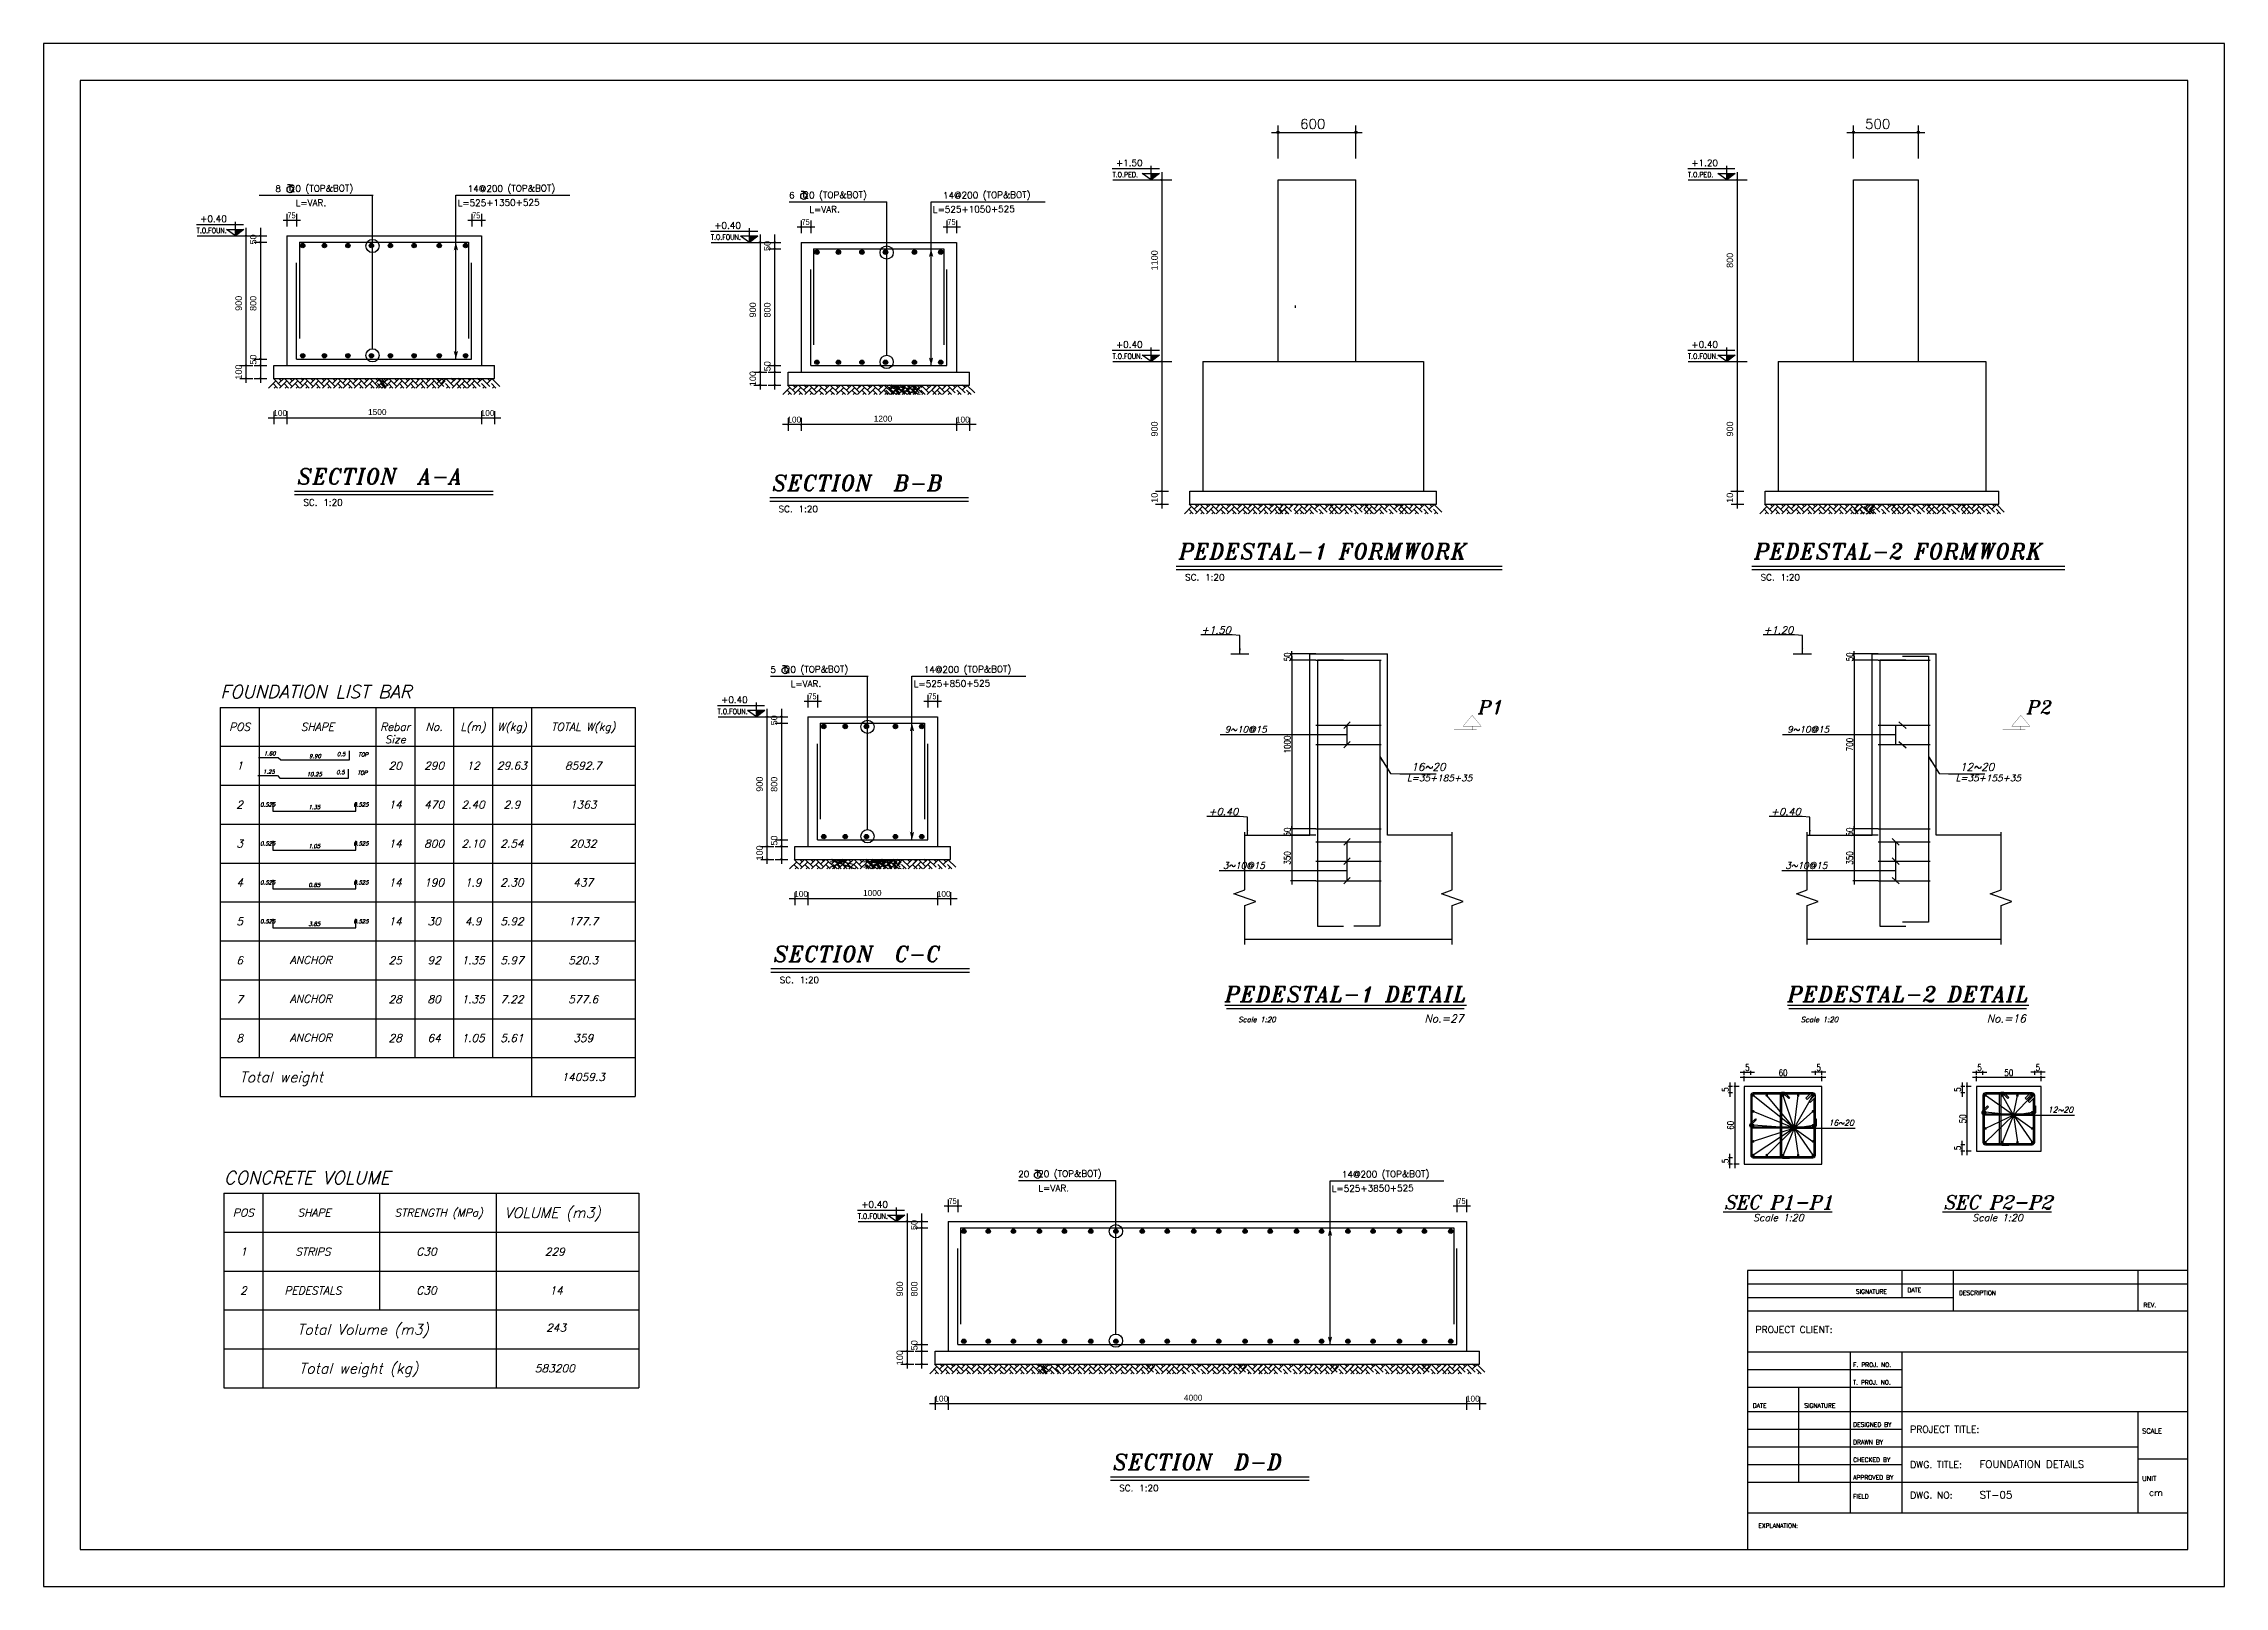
# Model space of a CAD drawing. Header units: inches. Extents: x 460503 to 460688, y 47570 to 48852.
# Drawn here: x 460506 to 460590.1, y 48578.1 to 48637.6 of the extents above; entities that cross this region are included whole.
import ezdxf
from ezdxf.enums import TextEntityAlignment as Align

# ---------------------------------------------------------------- set-up
doc = ezdxf.new("R2010")
doc.units = ezdxf.units.IN
doc.header["$MEASUREMENT"] = 0
doc.linetypes.add('HIDDEN', pattern=[0.375, 0.25, -0.125])
for name, color, linetype in [('1', 1, 'Continuous'), ('1R', 1, 'Continuous'), ('2Y', 2, 'Continuous'), ('3', 3, 'HIDDEN'), ('3G', 3, 'Continuous'), ('4C', 4, 'Continuous'), ('6M', 6, 'Continuous'), ('DIM', 8, 'Continuous'), ('E10', 3, 'Continuous'), ('lateral brace', 5, 'Continuous'), ('Layer4', 118, 'Continuous'), ('SAZE_DRAWINGS', 7, 'Continuous')]:
    doc.layers.add(name, color=color, linetype=linetype)
doc.layers.add('TEXT', color=250, linetype='Continuous', lineweight=30)
doc.styles.add('E100', font='SIMPLEX.shx', dxfattribs={"width": 0.7})
doc.styles.add('ITALICT', font='italict')
doc.styles.add('ROMANC', font='TXT.shx')
doc.styles.add('ROMANS', font='ROMANS', dxfattribs={"width": 0.8})
doc.styles.add('ROMANT', font='romant')
doc.styles.add('SAZE_STYLE', font='romansp.shx', dxfattribs={"oblique": 15})
doc.styles.add('SAZE_STYLE1', font='romant.shx', dxfattribs={"oblique": 15})
doc.styles.get("Standard").update_dxf_attribs({"font": 'arial.ttf'})
doc.dimstyles.new('SAZE_DIM_STYLE', dxfattribs={"dimtxt": 0.25, "dimasz": 0.2, "dimexe": 0.1, "dimexo": 0.05, "dimgap": 0.05, "dimtad": 1, "dimzin": 0, "dimdsep": 46, "dimtxsty": 'ROMANS', "dimcen": 2.5, "dimclrd": 1, "dimclre": 1, "dimclrt": 3, "dimadec": 0, "dimazin": 0, "dimtfac": 1, "dimtix": 1, "dimtmove": 1, "dimatfit": 3, "dimfxl": 1, "dimarcsym": 0})

msp = doc.modelspace()

# ---------------------------------------------------------------- texts
at = {"layer": '1', "style": 'ROMANS'}
for s, height, p in [('DATE', 0.167417309, (460577.92211661, 48589.45399413)), ('SIGNATURE', 0.167417309, (460575.93403606, 48589.40167622)), ('DESCRIPTION', 0.1674173092, (460579.91019716, 48589.34935831)), ('REV.', 0.167417309, (460587.0254328, 48588.87849713)), ('PROJECT CLIENT:', 0.2615895456, (460572.06251079, 48587.8871947)), ('F. PROJ. NO.', 0.1674173092, (460575.82940024, 48586.57650913)), ('T. PROJ. NO.', 0.1674173092, (460575.82940024, 48585.89637631)), ('DATE', 0.167417309, (460571.95787497, 48585.00697186)), ('SIGNATURE', 0.167417309, (460573.94595552, 48585.00697186)), ('DESIGNED BY', 0.1674173092, (460575.82940024, 48584.27452113)), ('DRAWN BY', 0.167417309, (460575.82940024, 48583.59438831)), ('PROJECT TITLE:', 0.2615895456, (460578.02675243, 48584.04287772)), ('SCALE', 0.188344473, (460586.97311489, 48584.01293158)), ('CHECKED BY', 0.167417309, (460575.82940024, 48582.91425549)), ('DWG. TITLE:', 0.2615895456, (460578.02675243, 48582.68261209)), ('APPROVED BY', 0.1674173092, (460575.82940024, 48582.23412267)), ('UNIT', 0.188344473, (460586.97311489, 48582.18180476)), ('FIELD', 0.167417309, (460575.82940024, 48581.50167195)), ('DWG. NO:', 0.261589546, (460578.02675243, 48581.50167195)), ('cm', 0.261589546, (460587.23470443, 48581.60630776)), ('EXPLANATION:', 0.1674173092, (460572.17270318, 48580.37293287))]:
    msp.add_text(s, height=height, dxfattribs=at).set_placement(p)
at = {"layer": '2Y', "style": 'ROMANS'}
for s, p in [('600', (460554.50180498, 48634.30111437)), ('500', (460576.28801952, 48634.30111437))]:
    msp.add_text(s, height=0.378787879, dxfattribs=at).set_placement(p)
at = {"layer": '3G', "style": 'ROMANS', "width": 0.8}
for s, p in [('T.O.PED.', (460547.266307, 48632.43530425)), ('T.O.PED.', (460569.45672129, 48632.43530425)), ('T.O.FOUN.', (460511.94844169, 48630.27963239)), ('T.O.FOUN.', (460531.77503959, 48630.02656161)), ('T.O.FOUN.', (460547.266307, 48625.43530425)), ('T.O.FOUN.', (460569.45672129, 48625.43530425)), ('T.O.FOUN.', (460532.0385057, 48611.74388065)), ('T.O.FOUN.', (460537.44293246, 48592.28848742))]:
    msp.add_text(s, height=0.199999445, dxfattribs=at).set_placement(p)
at = {"layer": '3G'}
for s, height, style, p in [('+1.50', 0.249999306, 'ROMANS', (460547.39929334, 48632.86145273)), ('+1.20', 0.249999306, 'ROMANS', (460569.58970762, 48632.86145273)), ('+0.40', 0.249999306, 'ROMANS', (460512.08142802, 48630.70578087)), ('+0.40', 0.249999306, 'ROMANS', (460531.90802593, 48630.45271009)), ('+0.40', 0.249999306, 'ROMANS', (460547.39929334, 48625.86145273)), ('+0.40', 0.249999306, 'ROMANS', (460569.58970762, 48625.86145273)), ('SC. 1:20', 0.249999306, 'ROMANC', (460516.06300227, 48619.77549984)), ('SC. 1:20', 0.249999306, 'ROMANC', (460534.38960017, 48619.52242906)), ('SC. 1:20', 0.249999306, 'ROMANC', (460550.06827037, 48616.88807898)), ('SC. 1:20', 0.249999306, 'ROMANC', (460572.25868466, 48616.88807898)), ('+0.40', 0.249999306, 'ROMANS', (460532.17149203, 48612.17002913)), ('P1', 0.524999999, 'ITALICT', (460561.36806592, 48611.74729313)), ('P2', 0.524999999, 'ITALICT', (460582.52848021, 48611.74729313)), ('SC. 1:20', 0.249999306, 'ROMANC', (460534.43191985, 48601.3694088)), ('+0.40', 0.249999306, 'ROMANS', (460537.5759188, 48592.7146359)), ('SC. 1:20', 0.249999306, 'ROMANC', (460547.52725301, 48581.78435487))]:
    msp.add_text(s, height=height, dxfattribs=dict(at, style=style)).set_placement(p)
at = {"layer": '3G', "style": 'ROMANT'}
for s, height, p in [(' 8  20 (TOP&BOT)', 0.2499993062, (460514.81285864, 48631.86551043)), ('14@200 (TOP&BOT)', 0.2499993062, (460522.40219594, 48631.86551043)), (' 6  20 (TOP&BOT)', 0.2499993062, (460534.62182307, 48631.61243965)), ('14@200 (TOP&BOT)', 0.2499993062, (460540.72879384, 48631.61243965)), ('L=VAR.', 0.249999306, (460515.76371939, 48631.31734943)), ('L=525+1350+525', 0.2499993062, (460522.01221976, 48631.31734943)), ('L=VAR.', 0.249999306, (460535.57268382, 48631.06427865)), ('L=525+1050+525', 0.2499993062, (460540.33881766, 48631.06427865)), (' 5  20 (TOP&BOT)', 0.2499993062, (460533.90292265, 48613.3297587)), ('14@200 (TOP&BOT)', 0.2499993062, (460539.99225995, 48613.3297587)), ('L=VAR.', 0.249999306, (460534.8537834, 48612.78159769)), ('L=525+850+525', 0.2499993062, (460539.60228377, 48612.78159769)), (' 20  20 (TOP&BOT)', 0.2499993062, (460543.4600937, 48593.88651235)), ('14@200 (TOP&BOT)', 0.2499993062, (460556.11380189, 48593.87436546)), ('L=VAR.', 0.249999306, (460544.41095445, 48593.33835134)), ('L=525+3850+525', 0.2499993062, (460555.72382572, 48593.32620446))]:
    msp.add_text(s, height=height, rotation=0.45, dxfattribs=at).set_placement(p)
at = {"layer": '3G', "width": 0.8}
for p in [(460515.60555862, 48630.96368738), (460522.73055862, 48630.96368738), (460535.43215652, 48630.7106166), (460541.05715652, 48630.7106166), (460535.69562263, 48612.42793565), (460540.32062263, 48612.42793565), (460541.10004939, 48592.97254241), (460560.72504939, 48592.97254241)]:
    msp.add_text('75', height=0.229999362, dxfattribs=at).set_placement(p, align=Align.MIDDLE)
at = {"layer": '3G'}
for s, p in [('50', (460514.1265367, 48630.03841751)), ('50', (460533.95313461, 48629.78534673)), ('1100', (460548.88488263, 48629.23141203)), ('800', (460571.07529692, 48629.23141203)), ('900', (460513.56701732, 48627.57574018)), ('800', (460514.1265367, 48627.57243751)), ('900', (460533.39361522, 48627.3226694)), ('800', (460533.95313461, 48627.31936673)), ('100', (460513.56701732, 48624.92522545)), ('50', (460514.1265367, 48625.40448582)), ('100', (460533.39361522, 48624.67215467)), ('50', (460533.95313461, 48625.15141504)), ('900', (460548.88488263, 48622.73141203)), ('900', (460571.07529692, 48622.73141203)), ('10', (460548.88488263, 48620.08089731)), ('10', (460571.07529692, 48620.08089731)), ('50', (460534.21660071, 48611.50266577)), ('900', (460533.65708133, 48609.03998844)), ('800', (460534.21660071, 48609.03668577)), ('100', (460533.65708133, 48606.38947371)), ('50', (460534.21660071, 48606.86873408)), ('50', (460539.62102748, 48592.04727254)), ('900', (460539.06150809, 48589.5845952)), ('800', (460539.62102748, 48589.58129254)), ('100', (460539.06150809, 48586.93408048)), ('50', (460539.62102748, 48587.41334085))]:
    msp.add_text(s, height=0.249999306, rotation=90, dxfattribs=at).set_placement(p, align=Align.MIDDLE)
for s, p in [('100', (460515.16650847, 48623.34700586)), ('1500', (460518.9133305, 48623.38388964)), ('100', (460523.1664835, 48623.34700586)), ('100', (460534.99310638, 48623.09393508)), ('1200', (460538.4147732, 48623.13081886)), ('100', (460541.4930814, 48623.09393508)), ('100', (460535.25657248, 48604.81125413)), ('1000', (460538.00339451, 48604.8481379)), ('100', (460540.75654751, 48604.81125413)), ('100', (460540.66099924, 48585.35586089)), ('4000', (460550.37758124, 48585.39274467)), ('100', (460561.16097427, 48585.35586089))]:
    msp.add_text(s, height=0.229999362, dxfattribs=at).set_placement(p, align=Align.MIDDLE)
at = {"layer": '6M', "style": 'ITALICT'}
for s, p in [('SECTION  A-A', (460515.82052728, 48620.60454398)), ('SECTION  B-B', (460534.14712518, 48620.3514732)), ('PEDESTAL-1 FORMWORK  ', (460549.82579538, 48617.71712312)), ('PEDESTAL-2 FORMWORK  ', (460572.01620967, 48617.71712312)), ('SECTION  C-C', (460534.18944486, 48602.19845294)), ('SECTION  D-D', (460547.28477802, 48582.61339901))]:
    msp.add_text(s, height=0.5999983349, dxfattribs=at).set_placement(p)
for s, p in [('%%UPEDESTAL-1 DETAIL', (460556.25888876, 48600.4680473)), ('%%UPEDESTAL-2 DETAIL', (460577.94930305, 48600.4680473))]:
    msp.add_text(s, height=0.5999983349, dxfattribs=at).set_placement(p, align=Align.BOTTOM_CENTER)
at = {"layer": 'E10', "color": 3, "style": 'E100'}
for s, p in [('FOUNDATION DETAILS', (460580.70460128, 48582.68261209)), ('ST-05', (460580.70460128, 48581.50167195))]:
    msp.add_text(s, height=0.28865, dxfattribs=at).set_placement(p)
at = {"layer": 'SAZE_DRAWINGS', "color": 5, "style": 'SAZE_STYLE1', "oblique": 15}
for s, p in [('FOUNDATION LIST BAR', (460512.85549529, 48612.20146661)), ('CONCRETE VOLUME', (460512.99987559, 48593.47352939))]:
    msp.add_text(s, height=0.5, dxfattribs=at).set_placement(p, align=Align.BOTTOM_LEFT)
at = {"layer": 'SAZE_DRAWINGS', "color": 3, "oblique": 15}
for s, height, style, p in [('POS', 0.3, 'SAZE_STYLE1', (460513.60549529, 48611.25146661)), ('SHAPE', 0.3, 'SAZE_STYLE1', (460516.60549529, 48611.25146661)), ('Rebar', 0.3, 'SAZE_STYLE1', (460519.60549529, 48611.25146661)), ('Size', 0.3, 'SAZE_STYLE1', (460519.60549529, 48610.76575233)), ('No.', 0.3, 'SAZE_STYLE1', (460521.10549529, 48611.25146661)), ('L(m)', 0.3, 'SAZE_STYLE1', (460522.60549529, 48611.25146661)), ('W(kg)', 0.3, 'SAZE_STYLE1', (460524.10549529, 48611.25146661)), ('TOTAL W(kg)', 0.3, 'SAZE_STYLE1', (460526.85549529, 48611.25146661)), ('1', 0.3, 'SAZE_STYLE', (460513.60549529, 48609.75146661)), ('1.60', 0.15, 'SAZE_STYLE', (460514.76292075, 48610.22252195)), ('9.90', 0.15, 'SAZE_STYLE', (460516.51292075, 48610.12252195)), ('0.5', 0.15, 'SAZE_STYLE', (460517.52189461, 48610.19994332)), ('TOP', 0.15, 'SAZE_STYLE', (460518.36938142, 48610.18113023)), ('20', 0.3, 'SAZE_STYLE', (460519.60549529, 48609.75146661)), ('290', 0.3, 'SAZE_STYLE', (460521.10549529, 48609.75146661)), ('12', 0.3, 'SAZE_STYLE', (460522.60549529, 48609.75146661)), ('29.63', 0.3, 'SAZE_STYLE', (460524.10549529, 48609.75146661)), ('8592.7', 0.3, 'SAZE_STYLE', (460526.85549529, 48609.75146661)), ('1.25', 0.15, 'SAZE_STYLE', (460514.73414388, 48609.5230072)), ('10.25', 0.15, 'SAZE_STYLE', (460516.48414388, 48609.4230072)), ('0.5', 0.15, 'SAZE_STYLE', (460517.49311774, 48609.50042857)), ('TOP', 0.15, 'SAZE_STYLE', (460518.34060455, 48609.48161548)), ('2', 0.3, 'SAZE_STYLE', (460513.60549529, 48608.25146661)), ('0.525', 0.15, 'SAZE_STYLE', (460514.68469044, 48608.2532254)), ('1.35', 0.15, 'SAZE_STYLE', (460516.48469044, 48608.1532254)), ('0.525', 0.15, 'SAZE_STYLE', (460518.28469043, 48608.2532254)), ('14', 0.3, 'SAZE_STYLE', (460519.60549529, 48608.25146661)), ('470', 0.3, 'SAZE_STYLE', (460521.10549529, 48608.25146661)), ('2.40', 0.3, 'SAZE_STYLE', (460522.60549529, 48608.25146661)), ('2.9', 0.3, 'SAZE_STYLE', (460524.10549529, 48608.25146661)), ('1363', 0.3, 'SAZE_STYLE', (460526.85549529, 48608.25146661)), ('3', 0.3, 'SAZE_STYLE', (460513.60549529, 48606.75146661)), ('0.525', 0.15, 'SAZE_STYLE', (460514.68469044, 48606.7532254)), ('1.05', 0.15, 'SAZE_STYLE', (460516.48469044, 48606.6532254)), ('0.525', 0.15, 'SAZE_STYLE', (460518.28469043, 48606.7532254)), ('14', 0.3, 'SAZE_STYLE', (460519.60549529, 48606.75146661)), ('800', 0.3, 'SAZE_STYLE', (460521.10549529, 48606.75146661)), ('2.10', 0.3, 'SAZE_STYLE', (460522.60549529, 48606.75146661)), ('2.54', 0.3, 'SAZE_STYLE', (460524.10549529, 48606.75146661)), ('2032', 0.3, 'SAZE_STYLE', (460526.85549529, 48606.75146661)), ('4', 0.3, 'SAZE_STYLE', (460513.60549529, 48605.25146661)), ('0.525', 0.15, 'SAZE_STYLE', (460514.68469044, 48605.2532254)), ('0.85', 0.15, 'SAZE_STYLE', (460516.48469044, 48605.1532254)), ('0.525', 0.15, 'SAZE_STYLE', (460518.28469043, 48605.2532254)), ('14', 0.3, 'SAZE_STYLE', (460519.60549529, 48605.25146661)), ('190', 0.3, 'SAZE_STYLE', (460521.10549529, 48605.25146661)), ('1.9', 0.3, 'SAZE_STYLE', (460522.60549529, 48605.25146661)), ('2.30', 0.3, 'SAZE_STYLE', (460524.10549529, 48605.25146661)), ('437', 0.3, 'SAZE_STYLE', (460526.85549529, 48605.25146661)), ('5', 0.3, 'SAZE_STYLE', (460513.60549529, 48603.75146661)), ('0.525', 0.15, 'SAZE_STYLE', (460514.68469044, 48603.7532254)), ('3.85', 0.15, 'SAZE_STYLE', (460516.48469044, 48603.6532254)), ('0.525', 0.15, 'SAZE_STYLE', (460518.28469043, 48603.7532254)), ('14', 0.3, 'SAZE_STYLE', (460519.60549529, 48603.75146661)), ('30', 0.3, 'SAZE_STYLE', (460521.10549529, 48603.75146661)), ('4.9', 0.3, 'SAZE_STYLE', (460522.60549529, 48603.75146661)), ('5.92', 0.3, 'SAZE_STYLE', (460524.10549529, 48603.75146661)), ('177.7', 0.3, 'SAZE_STYLE', (460526.85549529, 48603.75146661)), ('6', 0.3, 'SAZE_STYLE', (460513.60549529, 48602.25146661)), ('ANCHOR', 0.3, 'SAZE_STYLE', (460516.3499726, 48602.26605259)), ('25', 0.3, 'SAZE_STYLE', (460519.60549529, 48602.25146661)), ('92', 0.3, 'SAZE_STYLE', (460521.10549529, 48602.25146661)), ('1.35', 0.3, 'SAZE_STYLE', (460522.60549529, 48602.25146661)), ('5.97', 0.3, 'SAZE_STYLE', (460524.10549529, 48602.25146661)), ('520.3', 0.3, 'SAZE_STYLE', (460526.85549529, 48602.25146661)), ('7', 0.3, 'SAZE_STYLE', (460513.60549529, 48600.75146661)), ('ANCHOR', 0.3, 'SAZE_STYLE', (460516.3499726, 48600.76605259)), ('28', 0.3, 'SAZE_STYLE', (460519.60549529, 48600.75146661)), ('80', 0.3, 'SAZE_STYLE', (460521.10549529, 48600.75146661)), ('1.35', 0.3, 'SAZE_STYLE', (460522.60549529, 48600.75146661)), ('7.22', 0.3, 'SAZE_STYLE', (460524.10549529, 48600.75146661)), ('577.6', 0.3, 'SAZE_STYLE', (460526.85549529, 48600.75146661)), ('8', 0.3, 'SAZE_STYLE', (460513.60549529, 48599.25146661)), ('ANCHOR', 0.3, 'SAZE_STYLE', (460516.3499726, 48599.26605259)), ('28', 0.3, 'SAZE_STYLE', (460519.60549529, 48599.25146661)), ('64', 0.3, 'SAZE_STYLE', (460521.10549529, 48599.25146661)), ('1.05', 0.3, 'SAZE_STYLE', (460522.60549529, 48599.25146661)), ('5.61', 0.3, 'SAZE_STYLE', (460524.10549529, 48599.25146661)), ('359', 0.3, 'SAZE_STYLE', (460526.85549529, 48599.25146661)), ('14059.3', 0.3, 'SAZE_STYLE1', (460526.85549529, 48597.75146661)), ('POS', 0.3, 'SAZE_STYLE1', (460513.74987559, 48592.52352939)), ('SHAPE', 0.3, 'SAZE_STYLE1', (460516.48074942, 48592.52352939)), ('STRENGTH (MPa)', 0.3, 'SAZE_STYLE1', (460521.27841828, 48592.52352939)), ('1', 0.3, 'SAZE_STYLE', (460513.74987559, 48591.02352939)), ('STRIPS', 0.3, 'SAZE_STYLE', (460516.43016889, 48591.02352939)), ('C30', 0.3, 'SAZE_STYLE', (460520.81022533, 48591.02352939)), ('229', 0.3, 'SAZE_STYLE', (460525.75877365, 48591.02352939)), ('2', 0.3, 'SAZE_STYLE', (460513.74987559, 48589.52352939)), ('PEDESTALS', 0.3, 'SAZE_STYLE', (460516.43016889, 48589.52352939)), ('C30', 0.3, 'SAZE_STYLE', (460520.81022533, 48589.52352939)), ('14', 0.3, 'SAZE_STYLE', (460525.81206452, 48589.52352939)), ('243', 0.3, 'SAZE_STYLE', (460525.81206452, 48588.08983754)), ('583200', 0.3, 'SAZE_STYLE1', (460525.75877365, 48586.52352939))]:
    msp.add_text(s, height=height, dxfattribs=dict(at, style=style)).set_placement(p, align=Align.MIDDLE_CENTER)
at = {"layer": 'SAZE_DRAWINGS', "color": 2, "style": 'SAZE_STYLE', "oblique": 15}
for s, p in [('9~10@15', (460553.21299483, 48611.02757859)), ('9~10@15', (460574.90340912, 48611.02757859)), ('3~10@15', (460553.14110233, 48605.78313581)), ('3~10@15', (460574.83151662, 48605.78313581))]:
    msp.add_text(s, height=0.25, dxfattribs=at).set_placement(p, align=Align.RIGHT)
at = {"layer": 'SAZE_DRAWINGS', "color": 2, "style": 'SAZE_STYLE1', "oblique": 15}
for s, height, p in [('Scale 1:20', 0.2, (460552.83694513, 48600.0680473)), ('No.=27', 0.3, (460560.04716116, 48600.15723283)), ('Scale 1:20', 0.2, (460574.52735942, 48600.0680473)), ('No.=16', 0.3, (460581.73757545, 48600.15723283))]:
    msp.add_text(s, height=height, dxfattribs=at).set_placement(p, align=Align.TOP_CENTER)
at = {"layer": 'SAZE_DRAWINGS', "color": 3, "style": 'SAZE_STYLE1', "oblique": 15}
for s, p in [('Total weight', (460513.60549529, 48597.75146661)), ('VOLUME (m3)', (460523.82283881, 48592.52352939)), ('Total Volume (m3)', (460515.82392686, 48588.02352939)), ('Total weight (kg)', (460515.89816443, 48586.52352939))]:
    msp.add_text(s, height=0.4, dxfattribs=at).set_placement(p, align=Align.MIDDLE_LEFT)
at = {"layer": 'SAZE_DRAWINGS', "color": 2, "style": 'SAZE_STYLE', "oblique": 15}
for s, p in [('12~20', (460583.33221901, 48596.37900626)), ('16~20', (460574.87691407, 48595.87900626))]:
    msp.add_text(s, height=0.22, dxfattribs=at).set_placement(p)
at = {"layer": 'SAZE_DRAWINGS', "color": 4, "style": 'SAZE_STYLE1', "oblique": 15}
for s, p in [('%%USEC P1-P1', (460572.94566033, 48592.92737142)), ('%%USEC P2-P2', (460581.40096527, 48592.92737142))]:
    msp.add_text(s, height=0.525, dxfattribs=at).set_placement(p, align=Align.MIDDLE)
at = {"layer": 'SAZE_DRAWINGS', "color": 2, "style": 'SAZE_STYLE1', "oblique": 15}
for p in [(460572.94566033, 48592.32737142), (460581.39909027, 48592.32737142)]:
    msp.add_text('Scale 1:20', height=0.27, dxfattribs=at).set_placement(p, align=Align.MIDDLE)
at = {"layer": 'SAZE_DRAWINGS', "color": 3, "style": 'SAZE_STYLE'}
for s, insert, char_height, attachment_point in [('+1.50', (460551.83024238, 48614.84063581), 0.28, 9), ('+1.20', (460573.52065666, 48614.84063581), 0.28, 9), ('\\A1;16~20', (460558.7848553, 48609.55884327), 0.2975, 7), ('\\A1;12~20', (460579.94526959, 48609.55884327), 0.2975, 7), ('+0.40', (460552.1183107, 48607.84063581), 0.28, 9), ('+0.40', (460573.80872499, 48607.84063581), 0.28, 9)]:
    msp.add_mtext(s, dxfattribs=dict(at, insert=insert, char_height=char_height, attachment_point=attachment_point))
at = {"layer": 'SAZE_DRAWINGS', "color": 2, "char_height": 0.25, "attachment_point": 1, "style": 'SAZE_STYLE'}
for s, insert in [('L=35+185+35', (460558.6204803, 48609.40259327)), ('L=35+155+35', (460579.78089459, 48609.40259327))]:
    msp.add_mtext(s, dxfattribs=dict(at, insert=insert))

# ---------------------------------------------------------------- blocks, each defined once
blk = doc.blocks.new('P')
at = {"layer": '6M'}
blk.add_circle((0, 0), 0.291, dxfattribs=at)
blk = doc.blocks.new('F')
at = {"layer": '3'}
for points in [[(0, 0), (2.57, 0), (3.14, 0.84)], [(0, 0), (2.57, 0), (3.14, -0.84)]]:
    blk.add_solid(points, dxfattribs=at)
blk = doc.blocks.new('*D149')
at = {"layer": 'Defpoints', "color": 0, "transparency": 16777216}
for p in [(460571.627, 48597.843), (460571.877, 48597.943), (460571.877, 48597.843)]:
    blk.add_point(p, dxfattribs=at)
at = {"layer": 'SAZE_DRAWINGS', "color": 2, "lineweight": -2, "transparency": 16777216}
for p, q in [((460571.477, 48597.943), (460572.027, 48597.943)), ((460571.627, 48597.843), (460571.627, 48597.993)), ((460571.877, 48597.843), (460571.877, 48597.993))]:
    blk.add_line(p, q, dxfattribs=at)
at = {"layer": 'SAZE_DRAWINGS', "color": 3, "transparency": 16777216, "insert": (460571.752, 48598.118), "char_height": 0.25, "attachment_point": 5, "style": 'ROMANS'}
blk.add_mtext('5', dxfattribs=at)
blk = doc.blocks.new('_OBLIQUE')
blk = doc.blocks.new('*D150')
at = {"layer": 'Defpoints', "color": 0, "transparency": 16777216}
for p in [(460571.627, 48597.593), (460574.627, 48597.743), (460574.627, 48597.593)]:
    blk.add_point(p, dxfattribs=at)
at = {"layer": 'SAZE_DRAWINGS', "color": 2, "lineweight": -2, "transparency": 16777216}
for p, q in [((460571.477, 48597.743), (460574.777, 48597.743)), ((460571.627, 48597.593), (460571.627, 48597.793)), ((460574.627, 48597.593), (460574.627, 48597.793))]:
    blk.add_line(p, q, dxfattribs=at)
at = {"layer": 'SAZE_DRAWINGS', "color": 3, "transparency": 16777216, "insert": (460573.127, 48597.918), "char_height": 0.25, "attachment_point": 5, "style": 'ROMANS'}
blk.add_mtext('60', dxfattribs=at)
blk = doc.blocks.new('*D151')
at = {"layer": 'Defpoints', "color": 0, "transparency": 16777216}
for p in [(460574.377, 48597.943), (460574.377, 48597.843), (460574.627, 48597.843)]:
    blk.add_point(p, dxfattribs=at)
at = {"layer": 'SAZE_DRAWINGS', "color": 2, "lineweight": -2, "transparency": 16777216}
for p, q in [((460574.777, 48597.943), (460574.227, 48597.943)), ((460574.377, 48597.843), (460574.377, 48597.993)), ((460574.627, 48597.843), (460574.627, 48597.993))]:
    blk.add_line(p, q, dxfattribs=at)
at = {"layer": 'SAZE_DRAWINGS', "color": 3, "transparency": 16777216, "insert": (460574.502, 48598.118), "char_height": 0.25, "attachment_point": 5, "style": 'ROMANS'}
blk.add_mtext('5', dxfattribs=at)
blk = doc.blocks.new('*D152')
at = {"layer": 'Defpoints', "color": 0, "transparency": 16777216}
for p in [(460571.077, 48594.643), (460571.177, 48594.643), (460571.177, 48594.393)]:
    blk.add_point(p, dxfattribs=at)
at = {"layer": 'SAZE_DRAWINGS', "color": 2, "lineweight": -2, "transparency": 16777216}
for p, q in [((460571.077, 48594.243), (460571.077, 48594.793)), ((460571.177, 48594.643), (460571.027, 48594.643)), ((460571.177, 48594.393), (460571.027, 48594.393))]:
    blk.add_line(p, q, dxfattribs=at)
at = {"layer": 'SAZE_DRAWINGS', "color": 3, "transparency": 16777216, "insert": (460570.902, 48594.518), "char_height": 0.25, "attachment_point": 5, "rotation": 90, "style": 'ROMANS'}
blk.add_mtext('5', dxfattribs=at)
blk = doc.blocks.new('*D153')
at = {"layer": 'Defpoints', "color": 0, "transparency": 16777216}
for p in [(460571.277, 48597.393), (460571.427, 48597.393), (460571.427, 48594.393)]:
    blk.add_point(p, dxfattribs=at)
at = {"layer": 'SAZE_DRAWINGS', "color": 2, "lineweight": -2, "transparency": 16777216}
for p, q in [((460571.427, 48597.393), (460571.227, 48597.393)), ((460571.277, 48594.243), (460571.277, 48597.543)), ((460571.427, 48594.393), (460571.227, 48594.393))]:
    blk.add_line(p, q, dxfattribs=at)
at = {"layer": 'SAZE_DRAWINGS', "color": 3, "transparency": 16777216, "insert": (460571.102, 48595.893), "char_height": 0.25, "attachment_point": 5, "rotation": 90, "style": 'ROMANS'}
blk.add_mtext('60', dxfattribs=at)
blk = doc.blocks.new('*D154')
at = {"layer": 'Defpoints', "color": 0, "transparency": 16777216}
for p in [(460571.177, 48597.393), (460571.077, 48597.143), (460571.177, 48597.143)]:
    blk.add_point(p, dxfattribs=at)
at = {"layer": 'SAZE_DRAWINGS', "color": 2, "lineweight": -2, "transparency": 16777216}
for p, q in [((460571.177, 48597.393), (460571.027, 48597.393)), ((460571.077, 48597.543), (460571.077, 48596.993)), ((460571.177, 48597.143), (460571.027, 48597.143))]:
    blk.add_line(p, q, dxfattribs=at)
at = {"layer": 'SAZE_DRAWINGS', "color": 3, "transparency": 16777216, "insert": (460570.902, 48597.268), "char_height": 0.25, "attachment_point": 5, "rotation": 90, "style": 'ROMANS'}
blk.add_mtext('5', dxfattribs=at)
blk = doc.blocks.new('*D155')
at = {"layer": 'Defpoints', "color": 0, "transparency": 16777216}
for p in [(460555.108, 48607.071), (460554.183, 48605.321), (460555.108, 48605.321)]:
    blk.add_point(p, dxfattribs=at)
at = {"layer": 'SAZE_DRAWINGS', "color": 2, "lineweight": -2, "transparency": 16777216}
for p, q in [((460555.108, 48607.071), (460554.133, 48607.071)), ((460554.183, 48607.221), (460554.183, 48605.171)), ((460555.108, 48605.321), (460554.133, 48605.321))]:
    blk.add_line(p, q, dxfattribs=at)
at = {"layer": 'SAZE_DRAWINGS', "color": 3, "transparency": 16777216, "insert": (460554.008, 48606.196), "char_height": 0.25, "attachment_point": 5, "rotation": 90, "style": 'ROMANS'}
blk.add_mtext('350', dxfattribs=at)
blk = doc.blocks.new('*D156')
at = {"layer": 'Defpoints', "color": 0, "transparency": 16777216}
for p in [(460554.87, 48613.821), (460554.183, 48607.321), (460554.87, 48607.321)]:
    blk.add_point(p, dxfattribs=at)
at = {"layer": 'SAZE_DRAWINGS', "color": 2, "lineweight": -2, "transparency": 16777216}
for p, q in [((460554.87, 48613.821), (460554.133, 48613.821)), ((460554.183, 48613.971), (460554.183, 48607.171)), ((460554.87, 48607.321), (460554.133, 48607.321))]:
    blk.add_line(p, q, dxfattribs=at)
at = {"layer": 'SAZE_DRAWINGS', "color": 3, "transparency": 16777216, "insert": (460554.008, 48610.571), "char_height": 0.25, "attachment_point": 5, "rotation": 90, "style": 'ROMANS'}
blk.add_mtext('1000', dxfattribs=at)
blk = doc.blocks.new('*D157')
at = {"layer": 'Defpoints', "color": 0, "transparency": 16777216}
for p in [(460555.108, 48607.321), (460554.183, 48607.071), (460555.108, 48607.071)]:
    blk.add_point(p, dxfattribs=at)
at = {"layer": 'SAZE_DRAWINGS', "color": 2, "lineweight": -2, "transparency": 16777216}
for p, q in [((460555.108, 48607.321), (460554.133, 48607.321)), ((460554.183, 48607.321), (460554.183, 48607.421)), ((460554.183, 48607.321), (460554.183, 48607.071)), ((460555.108, 48607.071), (460554.133, 48607.071)), ((460554.183, 48607.071), (460554.183, 48606.971))]:
    blk.add_line(p, q, dxfattribs=at)
at = {"layer": 'SAZE_DRAWINGS', "color": 3, "transparency": 16777216, "insert": (460554.008, 48607.196), "char_height": 0.25, "attachment_point": 5, "rotation": 90, "style": 'ROMANS'}
blk.add_mtext('50', dxfattribs=at)
blk = doc.blocks.new('*D158')
at = {"layer": 'Defpoints', "color": 0, "transparency": 16777216}
for p in [(460554.183, 48614.071), (460555.108, 48614.071), (460555.108, 48613.821)]:
    blk.add_point(p, dxfattribs=at)
at = {"layer": 'SAZE_DRAWINGS', "color": 2, "lineweight": -2, "transparency": 16777216}
for p, q in [((460555.108, 48614.071), (460554.133, 48614.071)), ((460554.183, 48614.071), (460554.183, 48614.171)), ((460554.183, 48613.821), (460554.183, 48614.071)), ((460555.108, 48613.821), (460554.133, 48613.821)), ((460554.183, 48613.821), (460554.183, 48613.721))]:
    blk.add_line(p, q, dxfattribs=at)
at = {"layer": 'SAZE_DRAWINGS', "color": 3, "transparency": 16777216, "insert": (460554.008, 48613.946), "char_height": 0.25, "width": 0.13333, "attachment_point": 5, "rotation": 90, "style": 'ROMANS'}
blk.add_mtext('50', dxfattribs=at)
blk = doc.blocks.new('*D726')
at = {"layer": 'Defpoints', "color": 0, "transparency": 16777216}
for p in [(460580.582, 48597.843), (460580.832, 48597.943), (460580.832, 48597.843)]:
    blk.add_point(p, dxfattribs=at)
at = {"layer": 'SAZE_DRAWINGS', "color": 2, "lineweight": -2, "transparency": 16777216}
for p, q in [((460580.432, 48597.943), (460580.982, 48597.943)), ((460580.582, 48597.843), (460580.582, 48597.993)), ((460580.832, 48597.843), (460580.832, 48597.993))]:
    blk.add_line(p, q, dxfattribs=at)
at = {"layer": 'SAZE_DRAWINGS', "color": 3, "transparency": 16777216, "insert": (460580.707, 48598.118), "char_height": 0.25, "attachment_point": 5, "style": 'ROMANS'}
blk.add_mtext('5', dxfattribs=at)
blk = doc.blocks.new('*D727')
at = {"layer": 'Defpoints', "color": 0, "transparency": 16777216}
for p in [(460580.582, 48597.593), (460583.082, 48597.743), (460583.082, 48597.593)]:
    blk.add_point(p, dxfattribs=at)
at = {"layer": 'SAZE_DRAWINGS', "color": 2, "lineweight": -2, "transparency": 16777216}
for p, q in [((460580.432, 48597.743), (460583.232, 48597.743)), ((460580.582, 48597.593), (460580.582, 48597.793)), ((460583.082, 48597.593), (460583.082, 48597.793))]:
    blk.add_line(p, q, dxfattribs=at)
at = {"layer": 'SAZE_DRAWINGS', "color": 3, "transparency": 16777216, "insert": (460581.832, 48597.918), "char_height": 0.25, "attachment_point": 5, "style": 'ROMANS'}
blk.add_mtext('50', dxfattribs=at)
blk = doc.blocks.new('*D728')
at = {"layer": 'Defpoints', "color": 0, "transparency": 16777216}
for p in [(460582.832, 48597.943), (460582.832, 48597.843), (460583.082, 48597.843)]:
    blk.add_point(p, dxfattribs=at)
at = {"layer": 'SAZE_DRAWINGS', "color": 2, "lineweight": -2, "transparency": 16777216}
for p, q in [((460583.232, 48597.943), (460582.682, 48597.943)), ((460582.832, 48597.843), (460582.832, 48597.993)), ((460583.082, 48597.843), (460583.082, 48597.993))]:
    blk.add_line(p, q, dxfattribs=at)
at = {"layer": 'SAZE_DRAWINGS', "color": 3, "transparency": 16777216, "insert": (460582.957, 48598.118), "char_height": 0.25, "attachment_point": 5, "style": 'ROMANS'}
blk.add_mtext('5', dxfattribs=at)
blk = doc.blocks.new('*D729')
at = {"layer": 'Defpoints', "color": 0, "transparency": 16777216}
for p in [(460580.032, 48595.143), (460580.132, 48595.143), (460580.132, 48594.893)]:
    blk.add_point(p, dxfattribs=at)
at = {"layer": 'SAZE_DRAWINGS', "color": 2, "lineweight": -2, "transparency": 16777216}
for p, q in [((460580.132, 48595.143), (460579.982, 48595.143)), ((460580.132, 48594.893), (460579.982, 48594.893)), ((460580.032, 48594.743), (460580.032, 48595.293))]:
    blk.add_line(p, q, dxfattribs=at)
at = {"layer": 'SAZE_DRAWINGS', "color": 3, "transparency": 16777216, "insert": (460579.857, 48595.018), "char_height": 0.25, "attachment_point": 5, "rotation": 90, "style": 'ROMANS'}
blk.add_mtext('5', dxfattribs=at)
blk = doc.blocks.new('*D730')
at = {"layer": 'Defpoints', "color": 0, "transparency": 16777216}
for p in [(460580.232, 48597.393), (460580.382, 48597.393), (460580.382, 48594.893)]:
    blk.add_point(p, dxfattribs=at)
at = {"layer": 'SAZE_DRAWINGS', "color": 2, "lineweight": -2, "transparency": 16777216}
for p, q in [((460580.382, 48597.393), (460580.182, 48597.393)), ((460580.232, 48594.743), (460580.232, 48597.543)), ((460580.382, 48594.893), (460580.182, 48594.893))]:
    blk.add_line(p, q, dxfattribs=at)
at = {"layer": 'SAZE_DRAWINGS', "color": 3, "transparency": 16777216, "insert": (460580.057, 48596.143), "char_height": 0.25, "attachment_point": 5, "rotation": 90, "style": 'ROMANS'}
blk.add_mtext('50', dxfattribs=at)
blk = doc.blocks.new('*D731')
at = {"layer": 'Defpoints', "color": 0, "transparency": 16777216}
for p in [(460580.132, 48597.393), (460580.032, 48597.143), (460580.132, 48597.143)]:
    blk.add_point(p, dxfattribs=at)
at = {"layer": 'SAZE_DRAWINGS', "color": 2, "lineweight": -2, "transparency": 16777216}
for p, q in [((460580.132, 48597.393), (460579.982, 48597.393)), ((460580.032, 48597.543), (460580.032, 48596.993)), ((460580.132, 48597.143), (460579.982, 48597.143))]:
    blk.add_line(p, q, dxfattribs=at)
at = {"layer": 'SAZE_DRAWINGS', "color": 3, "transparency": 16777216, "insert": (460579.857, 48597.268), "char_height": 0.25, "attachment_point": 5, "rotation": 90, "style": 'ROMANS'}
blk.add_mtext('5', dxfattribs=at)
blk = doc.blocks.new('*D722')
at = {"layer": 'Defpoints', "color": 0, "transparency": 16777216}
for p in [(460576.798, 48607.071), (460575.873, 48605.321), (460576.798, 48605.321)]:
    blk.add_point(p, dxfattribs=at)
at = {"layer": 'SAZE_DRAWINGS', "color": 2, "lineweight": -2, "transparency": 16777216}
for p, q in [((460576.798, 48607.071), (460575.823, 48607.071)), ((460575.873, 48607.221), (460575.873, 48605.171)), ((460576.798, 48605.321), (460575.823, 48605.321))]:
    blk.add_line(p, q, dxfattribs=at)
at = {"layer": 'SAZE_DRAWINGS', "color": 3, "transparency": 16777216, "insert": (460575.698, 48606.196), "char_height": 0.25, "attachment_point": 5, "rotation": 90, "style": 'ROMANS'}
blk.add_mtext('350', dxfattribs=at)
blk = doc.blocks.new('*D723')
at = {"layer": 'Defpoints', "color": 0, "transparency": 16777216}
for p in [(460576.561, 48613.821), (460575.873, 48607.321), (460576.561, 48607.321)]:
    blk.add_point(p, dxfattribs=at)
at = {"layer": 'SAZE_DRAWINGS', "color": 2, "lineweight": -2, "transparency": 16777216}
for p, q in [((460576.561, 48613.821), (460575.823, 48613.821)), ((460575.873, 48613.971), (460575.873, 48607.171)), ((460576.561, 48607.321), (460575.823, 48607.321))]:
    blk.add_line(p, q, dxfattribs=at)
at = {"layer": 'SAZE_DRAWINGS', "color": 3, "transparency": 16777216, "insert": (460575.698, 48610.571), "char_height": 0.25, "attachment_point": 5, "rotation": 90, "style": 'ROMANS'}
blk.add_mtext('700', dxfattribs=at)
blk = doc.blocks.new('*D724')
at = {"layer": 'Defpoints', "color": 0, "transparency": 16777216}
for p in [(460576.798, 48607.321), (460575.873, 48607.071), (460576.798, 48607.071)]:
    blk.add_point(p, dxfattribs=at)
at = {"layer": 'SAZE_DRAWINGS', "color": 2, "lineweight": -2, "transparency": 16777216}
for p, q in [((460576.798, 48607.321), (460575.823, 48607.321)), ((460575.873, 48607.321), (460575.873, 48607.421)), ((460575.873, 48607.321), (460575.873, 48607.071)), ((460576.798, 48607.071), (460575.823, 48607.071)), ((460575.873, 48607.071), (460575.873, 48606.971))]:
    blk.add_line(p, q, dxfattribs=at)
at = {"layer": 'SAZE_DRAWINGS', "color": 3, "transparency": 16777216, "insert": (460575.698, 48607.196), "char_height": 0.25, "attachment_point": 5, "rotation": 90, "style": 'ROMANS'}
blk.add_mtext('50', dxfattribs=at)
blk = doc.blocks.new('*D725')
at = {"layer": 'Defpoints', "color": 0, "transparency": 16777216}
for p in [(460575.873, 48614.071), (460576.798, 48614.071), (460576.798, 48613.821)]:
    blk.add_point(p, dxfattribs=at)
at = {"layer": 'SAZE_DRAWINGS', "color": 2, "lineweight": -2, "transparency": 16777216}
for p, q in [((460576.798, 48614.071), (460575.823, 48614.071)), ((460575.873, 48614.071), (460575.873, 48614.171)), ((460575.873, 48613.821), (460575.873, 48614.071)), ((460576.798, 48613.821), (460575.823, 48613.821)), ((460575.873, 48613.821), (460575.873, 48613.721))]:
    blk.add_line(p, q, dxfattribs=at)
at = {"layer": 'SAZE_DRAWINGS', "color": 3, "transparency": 16777216, "insert": (460575.698, 48613.946), "char_height": 0.25, "width": 0.13333, "attachment_point": 5, "rotation": 90, "style": 'ROMANS'}
blk.add_mtext('50', dxfattribs=at)

# ---------------------------------------------------------------- dimensions: what is measured, and where the dimension line sits
at = {"layer": 'SAZE_DRAWINGS', "color": 2}
for base, p1, p2, angle, text, picture, middle in [((460554.18298031, 48614.07063581), (460555.10798031, 48613.82063581), (460555.10798031, 48614.07063581), 270, '50', '*D158', (460554.00798031, 48613.94563581)), ((460575.8733946, 48614.07063581), (460576.7983946, 48613.82063581), (460576.7983946, 48614.07063581), 270, '50', '*D725', (460575.6983946, 48613.94563581)), ((460554.18298031, 48607.32063581), (460554.8704803, 48613.82063581), (460554.8704803, 48607.32063581), 90, '1000', '*D156', (460554.00798031, 48610.57063581)), ((460575.8733946, 48607.32063581), (460576.56089459, 48613.82063581), (460576.56089459, 48607.32063581), 90, '700', '*D723', (460575.6983946, 48610.57063581)), ((460554.18298031, 48607.07063581), (460555.10798031, 48607.32063581), (460555.10798031, 48607.07063581), 90, '50', '*D157', (460554.00798031, 48607.19563581)), ((460575.8733946, 48607.07063581), (460576.7983946, 48607.32063581), (460576.7983946, 48607.07063581), 90, '50', '*D724', (460575.6983946, 48607.19563581)), ((460554.18298031, 48605.32063581), (460555.1079803, 48607.07063581), (460555.1079803, 48605.32063581), 90, '350', '*D155', (460554.00798031, 48606.19563581)), ((460575.8733946, 48605.32063581), (460576.79839459, 48607.07063581), (460576.79839459, 48605.32063581), 90, '350', '*D722', (460575.6983946, 48606.19563581))]:
    dim = msp.add_linear_dim(base=base, p1=p1, p2=p2, angle=angle, text=text, dimstyle='SAZE_DIM_STYLE', override={"dimtxt": 0.25, "dimasz": 0.1, "dimexe": 0.05, "dimexo": 0, "dimtoh": 1, "dimdec": 1, "dimlfac": 20, "dimrnd": 0.5, "dimzin": 8, "dimblk": 'OBLIQUE', "dimdle": 0.15, "dimclrd": 2, "dimclre": 2}, dxfattribs=at)
    dim.commit()
    dim.dimension.update_dxf_attribs({"geometry": picture, "text_midpoint": middle})
for base, p1, p2, picture, middle in [((460571.87691407, 48597.94275626), (460571.62691407, 48597.84275626), (460571.87691407, 48597.84275626), '*D149', (460571.75191407, 48598.11775626)), ((460574.62691407, 48597.74275626), (460571.62691407, 48597.59275626), (460574.62691407, 48597.59275626), '*D150', (460573.12691407, 48597.91775626)), ((460574.37691407, 48597.94275626), (460574.62691407, 48597.84275626), (460574.37691407, 48597.84275626), '*D151', (460574.50191407, 48598.11775626)), ((460580.83221901, 48597.94275626), (460580.58221901, 48597.84275626), (460580.83221901, 48597.84275626), '*D726', (460580.70721901, 48598.11775626)), ((460583.08221901, 48597.74275626), (460580.58221901, 48597.59275626), (460583.08221901, 48597.59275626), '*D727', (460581.83221901, 48597.91775626)), ((460582.83221901, 48597.94275626), (460583.08221901, 48597.84275626), (460582.83221901, 48597.84275626), '*D728', (460582.95721901, 48598.11775626))]:
    dim = msp.add_linear_dim(base=base, p1=p1, p2=p2, dimstyle='SAZE_DIM_STYLE', override={"dimasz": 0.1, "dimexe": 0.05, "dimexo": 0, "dimtoh": 1, "dimdec": 1, "dimlfac": 20, "dimrnd": 0.5, "dimzin": 8, "dimblk": 'OBLIQUE', "dimdle": 0.15, "dimclrd": 2, "dimclre": 2}, dxfattribs=at)
    dim.commit()
    dim.dimension.update_dxf_attribs({"geometry": picture, "text_midpoint": middle})
for base, p1, p2, picture, middle in [((460571.07691407, 48597.14275626), (460571.17691407, 48597.39275626), (460571.17691407, 48597.14275626), '*D154', (460570.90191407, 48597.26775626)), ((460571.27691407, 48597.39275626), (460571.42691407, 48594.39275626), (460571.42691407, 48597.39275626), '*D153', (460571.10191407, 48595.89275626)), ((460580.03221901, 48597.14275626), (460580.13221901, 48597.39275626), (460580.13221901, 48597.14275626), '*D731', (460579.85721901, 48597.26775626)), ((460580.23221901, 48597.39275626), (460580.38221901, 48594.89275626), (460580.38221901, 48597.39275626), '*D730', (460580.05721901, 48596.14275626)), ((460571.07691407, 48594.64275626), (460571.17691407, 48594.39275626), (460571.17691407, 48594.64275626), '*D152', (460570.90191407, 48594.51775626)), ((460580.03221901, 48595.14275626), (460580.13221901, 48594.89275626), (460580.13221901, 48595.14275626), '*D729', (460579.85721901, 48595.01775626))]:
    dim = msp.add_linear_dim(base=base, p1=p1, p2=p2, angle=90, dimstyle='SAZE_DIM_STYLE', override={"dimasz": 0.1, "dimexe": 0.05, "dimexo": 0, "dimtoh": 1, "dimdec": 1, "dimlfac": 20, "dimrnd": 0.5, "dimzin": 8, "dimblk": 'OBLIQUE', "dimdle": 0.15, "dimclrd": 2, "dimclre": 2}, dxfattribs=at)
    dim.commit()
    dim.dimension.update_dxf_attribs({"geometry": picture, "text_midpoint": middle})

# ---------------------------------------------------------------- linework, layer by layer
at = {"color": 2}
for p, q in [((460548.76259123, 48632.33333272), (460548.76259123, 48632.87618593)), ((460570.95300552, 48632.33333272), (460570.95300552, 48632.87618593)), ((460513.44472592, 48630.17766086), (460513.44472592, 48630.72051408)), ((460533.27132383, 48629.92459008), (460533.27132383, 48630.4674433)), ((460548.76259123, 48625.33333272), (460548.76259123, 48625.87618593)), ((460570.95300552, 48625.33333272), (460570.95300552, 48625.87618593)), ((460533.53478993, 48611.64190913), (460533.53478993, 48612.18476234)), ((460538.93921669, 48592.18651589), (460538.93921669, 48592.72936911))]:
    msp.add_line(p, q, dxfattribs=at)
at = {"layer": '1'}
for p, q in [((460571.74860333, 48590.29108068), (460571.74860333, 48579.53596317)), ((460571.74860333, 48590.29108068), (460571.74860333, 48580.94854671)), ((460588.72955203, 48590.29108068), (460571.74860333, 48590.29108068)), ((460588.72955203, 48589.76790159), (460571.74860333, 48589.76790159)), ((460577.71284497, 48589.24472249), (460577.71284497, 48590.29108068)), ((460579.70092552, 48588.7215434), (460579.70092552, 48590.29108068)), ((460586.81616116, 48588.7215434), (460586.81616116, 48590.29108068)), ((460579.70092552, 48589.24472249), (460571.74860333, 48589.24472249)), ((460588.72955203, 48588.7215434), (460571.74860333, 48588.7215434)), ((460588.72955203, 48587.15200613), (460571.74860333, 48587.15200613)), ((460575.72476443, 48580.94854671), (460575.72476443, 48587.15200613)), ((460577.71284497, 48580.94854671), (460577.71284497, 48587.15200613)), ((460577.71284497, 48586.47187331), (460571.74860333, 48586.47187331)), ((460577.71284497, 48585.79174049), (460571.74860333, 48585.79174049)), ((460573.73668388, 48582.12948685), (460573.73668388, 48585.79174049)), ((460577.71284497, 48584.85001813), (460571.74860333, 48584.85001813)), ((460588.72955203, 48584.85001813), (460577.71284497, 48584.85001813)), ((460586.81616116, 48580.94854671), (460586.81616116, 48584.85001813)), ((460577.71284497, 48584.16988531), (460571.74860333, 48584.16988531)), ((460586.81616116, 48583.48975249), (460571.74860333, 48583.48975249)), ((460588.72955203, 48583.01889131), (460586.81616116, 48583.01889131)), ((460577.71284497, 48582.80961967), (460571.74860333, 48582.80961967)), ((460577.71284497, 48582.12948685), (460571.74860333, 48582.12948685)), ((460586.81616116, 48582.12948685), (460577.71284497, 48582.12948685)), ((460571.74860333, 48580.94854671), (460588.72955203, 48580.94854671))]:
    msp.add_line(p, q, dxfattribs=at)
msp.add_lwpolyline([(460507.46120186, 48579.53596317), (460588.72955203, 48579.53596317), (460588.72955203, 48636.1689598), (460507.46120186, 48636.1689598)], close=True, dxfattribs=at)
at = {"layer": '1R'}
for p, q in [((460553.6528718, 48633.16156641), (460553.6528718, 48634.4280562)), ((460556.65452096, 48633.16156641), (460556.65452096, 48634.4280562)), ((460575.84328609, 48633.16156641), (460575.84328609, 48634.4280562)), ((460578.34493525, 48633.16156641), (460578.34493525, 48634.4280562)), ((460553.39630902, 48634.16454618), (460556.90030601, 48634.16454618)), ((460575.58672331, 48634.16454618), (460578.5907203, 48634.16454618)), ((460549.16603985, 48632.63585425), (460549.16603985, 48625.35893344)), ((460571.35645414, 48632.63585425), (460571.35645414, 48625.35893344)), ((460514.35429581, 48631.74035911), (460518.74825609, 48631.74035911)), ((460514.35429581, 48631.74035911), (460518.73062262, 48631.74035911)), ((460515.69513275, 48631.74035911), (460518.73062262, 48631.74035911)), ((460518.73062262, 48629.54490105), (460518.73062262, 48631.74035911)), ((460521.94363311, 48625.42780597), (460521.94363311, 48631.74035911)), ((460521.94363311, 48631.74035911), (460526.33759339, 48631.74035911)), ((460521.94363311, 48631.74035911), (460526.31995991, 48631.74035911)), ((460547.28171993, 48632.33347852), (460549.5481978, 48632.33347852)), ((460569.47213422, 48632.33347852), (460571.73861209, 48632.33347852)), ((460515.4279277, 48631.02305705), (460515.4279277, 48630.53293428)), ((460515.8029277, 48631.02305705), (460515.8029277, 48630.53293428)), ((460522.5529277, 48631.02305705), (460522.5529277, 48630.53293428)), ((460522.9279277, 48631.02305705), (460522.9279277, 48630.53293428)), ((460534.80177657, 48631.48728833), (460538.53958705, 48631.48728833)), ((460534.81941004, 48631.48728833), (460538.55722052, 48631.48728833)), ((460538.55722052, 48629.29183027), (460538.55722052, 48631.48728833)), ((460540.27023102, 48625.17473519), (460540.27023102, 48631.48728833)), ((460540.27023102, 48631.48728833), (460543.11696743, 48631.48728833)), ((460540.27023102, 48631.48728833), (460544.66419129, 48631.48728833)), ((460540.27023102, 48631.48728833), (460544.64655782, 48631.48728833)), ((460511.96385462, 48630.17780666), (460514.23033249, 48630.17780666)), ((460513.60482082, 48630.17780666), (460514.11101018, 48630.17780666)), ((460513.84817454, 48630.48018239), (460513.84817454, 48624.50808496)), ((460514.16434021, 48630.17780666), (460514.65246049, 48630.17780666)), ((460514.40769393, 48630.48018239), (460514.40769393, 48624.50808496)), ((460515.95606721, 48630.76939837), (460515.28051008, 48630.76939837)), ((460523.08106721, 48630.76939837), (460522.40551008, 48630.76939837)), ((460533.67477244, 48630.22711161), (460533.67477244, 48624.25501418)), ((460534.23429183, 48630.22711161), (460534.23429183, 48624.25501418)), ((460535.78266512, 48630.51632759), (460535.10710798, 48630.51632759)), ((460535.25452561, 48630.76998627), (460535.25452561, 48630.2798635)), ((460535.62952561, 48630.76998627), (460535.62952561, 48630.2798635)), ((460541.40766512, 48630.51632759), (460540.73210798, 48630.51632759)), ((460540.87952561, 48630.76998627), (460540.87952561, 48630.2798635)), ((460541.25452561, 48630.76998627), (460541.25452561, 48630.2798635)), ((460514.16434021, 48629.92780666), (460514.65246049, 48629.92780666)), ((460518.73062262, 48625.82420679), (460518.73062262, 48629.54490105)), ((460531.79045252, 48629.92473588), (460534.05693039, 48629.92473588)), ((460533.43141872, 48629.92473588), (460533.93760809, 48629.92473588)), ((460533.99093811, 48629.92473588), (460534.4790584, 48629.92473588)), ((460533.99093811, 48629.67473588), (460534.4790584, 48629.67473588)), ((460538.55722052, 48625.57113601), (460538.55722052, 48629.29183027)), ((460513.60482082, 48625.17780666), (460514.11101018, 48625.17780666)), ((460514.16434021, 48625.42780666), (460514.65246049, 48625.42780666)), ((460514.16434021, 48625.17780666), (460514.65246049, 48625.17780666)), ((460533.99093811, 48625.17473588), (460534.4790584, 48625.17473588)), ((460547.28171993, 48625.33347852), (460549.5481978, 48625.33347852)), ((460548.92268613, 48625.33347852), (460549.42887549, 48625.33347852)), ((460549.16603985, 48625.63585425), (460549.16603985, 48619.66375681)), ((460553.6528718, 48625.33347852), (460556.65317483, 48625.33347852)), ((460569.47213422, 48625.33347852), (460571.73861209, 48625.33347852)), ((460571.11310042, 48625.33347852), (460571.61928978, 48625.33347852)), ((460571.35645414, 48625.63585425), (460571.35645414, 48619.66375681)), ((460575.84328609, 48625.33347852), (460578.34358912, 48625.33347852)), ((460513.61214794, 48624.67780805), (460514.11101018, 48624.67780805)), ((460514.16434021, 48624.67780666), (460514.65246049, 48624.67780666)), ((460533.43141872, 48624.92473588), (460533.93760809, 48624.92473588)), ((460533.43874585, 48624.42473727), (460533.93760809, 48624.42473727)), ((460533.99093811, 48624.92473588), (460534.4790584, 48624.92473588)), ((460533.99093811, 48624.42473588), (460534.4790584, 48624.42473588)), ((460514.92792909, 48623.40637553), (460514.92792909, 48622.91625276)), ((460515.4279277, 48623.41223723), (460515.4279277, 48622.91625276)), ((460522.9279277, 48623.41223723), (460522.9279277, 48622.91625276)), ((460523.4279277, 48623.41223723), (460523.4279277, 48622.91625276)), ((460523.68273968, 48623.15271685), (460514.7091007, 48623.15271685)), ((460542.00933759, 48622.89964607), (460534.53569861, 48622.89964607)), ((460534.75452699, 48623.15330475), (460534.75452699, 48622.66318198)), ((460535.25452561, 48623.15916645), (460535.25452561, 48622.66318198)), ((460541.25452561, 48623.15916645), (460541.25452561, 48622.66318198)), ((460541.75452561, 48623.15916645), (460541.75452561, 48622.66318198)), ((460548.92268613, 48620.33347852), (460549.42887549, 48620.33347852)), ((460571.11310042, 48620.33347852), (460571.61928978, 48620.33347852)), ((460548.93001325, 48619.83347991), (460549.42887549, 48619.83347991)), ((460571.12042754, 48619.83347991), (460571.61928978, 48619.83347991)), ((460534.08287615, 48613.20460738), (460537.82068663, 48613.20460738)), ((460534.10050962, 48613.20460738), (460537.8383201, 48613.20460738)), ((460534.78519676, 48613.20460738), (460537.82068663, 48613.20460738)), ((460537.82068663, 48611.00914931), (460537.82068663, 48613.20460738)), ((460539.53369712, 48606.89205423), (460539.53369712, 48613.20460738)), ((460539.53369712, 48613.20460738), (460542.38043354, 48613.20460738)), ((460539.53369712, 48613.20460738), (460542.38043354, 48613.20460738)), ((460539.53369712, 48613.20460738), (460543.9276574, 48613.20460738)), ((460539.53369712, 48613.20460738), (460543.91002392, 48613.20460738)), ((460535.51799171, 48612.48730531), (460535.51799171, 48611.99718254)), ((460535.89299171, 48612.48730531), (460535.89299171, 48611.99718254)), ((460540.14299171, 48612.48730531), (460540.14299171, 48611.99718254)), ((460540.51799171, 48612.48730531), (460540.51799171, 48611.99718254)), ((460532.05391863, 48611.64205493), (460534.3203965, 48611.64205493)), ((460533.69488483, 48611.64205493), (460534.20107419, 48611.64205493)), ((460533.93823855, 48611.94443066), (460533.93823855, 48605.97233322)), ((460534.25440422, 48611.64205493), (460534.7425245, 48611.64205493)), ((460534.49775794, 48611.94443066), (460534.49775794, 48605.97233322)), ((460536.04613122, 48612.23364663), (460535.37057409, 48612.23364663)), ((460540.67113122, 48612.23364663), (460539.99557409, 48612.23364663)), ((460534.25440422, 48611.39205493), (460534.7425245, 48611.39205493)), ((460537.82068663, 48607.28845506), (460537.82068663, 48611.00914931)), ((460533.69488483, 48606.64205493), (460534.20107419, 48606.64205493)), ((460534.25440422, 48606.89205493), (460534.7425245, 48606.89205493)), ((460534.25440422, 48606.64205493), (460534.7425245, 48606.64205493)), ((460533.70221195, 48606.14205631), (460534.20107419, 48606.14205631)), ((460534.25440422, 48606.14205493), (460534.7425245, 48606.14205493)), ((460535.0179931, 48604.87062379), (460535.0179931, 48604.38050102)), ((460535.51799171, 48604.87648549), (460535.51799171, 48604.38050102)), ((460540.51799171, 48604.87648549), (460540.51799171, 48604.38050102)), ((460541.01799171, 48604.87648549), (460541.01799171, 48604.38050102)), ((460541.27280369, 48604.61696511), (460534.79916471, 48604.61696511)), ((460540.92241847, 48593.03191208), (460540.92241847, 48592.54178931)), ((460541.29741847, 48593.03191208), (460541.29741847, 48592.54178931)), ((460543.6400472, 48593.76136103), (460547.37785768, 48593.76136103)), ((460543.65768067, 48593.76136103), (460547.39549115, 48593.76136103)), ((460544.34236781, 48593.76136103), (460547.37785768, 48593.76136103)), ((460544.36339644, 48593.76136103), (460547.3988863, 48593.76136103)), ((460547.3988863, 48591.56590296), (460547.3988863, 48593.76136103)), ((460555.65523907, 48587.436661), (460555.65523907, 48593.74921414)), ((460555.65523907, 48593.74921414), (460558.50197548, 48593.74921414)), ((460555.65523907, 48593.74921414), (460558.50197548, 48593.74921414)), ((460555.65523907, 48593.74921414), (460558.50197548, 48593.74921414)), ((460555.65523907, 48593.74921414), (460560.04919935, 48593.74921414)), ((460555.65523907, 48593.74921414), (460560.03156587, 48593.74921414)), ((460560.54741847, 48593.03191208), (460560.54741847, 48592.54178931)), ((460560.92241847, 48593.03191208), (460560.92241847, 48592.54178931)), ((460537.45834539, 48592.18666169), (460539.72482326, 48592.18666169)), ((460539.09931159, 48592.18666169), (460539.60550095, 48592.18666169)), ((460539.34266531, 48592.48903742), (460539.34266531, 48586.51693999)), ((460539.65883098, 48592.18666169), (460540.14695126, 48592.18666169)), ((460539.9021847, 48592.48903742), (460539.9021847, 48586.51693999)), ((460541.45055798, 48592.7782534), (460540.77500085, 48592.7782534)), ((460561.07555798, 48592.7782534), (460560.40000085, 48592.7782534)), ((460539.65883098, 48591.93666169), (460540.14695126, 48591.93666169)), ((460547.3988863, 48587.84520871), (460547.3988863, 48591.56590296)), ((460539.09931159, 48587.18666169), (460539.60550095, 48587.18666169)), ((460539.65883098, 48587.43666169), (460540.14695126, 48587.43666169)), ((460539.65883098, 48587.18666169), (460540.14695126, 48587.18666169)), ((460539.10663871, 48586.68666308), (460539.60550095, 48586.68666308)), ((460539.65883098, 48586.68666169), (460540.14695126, 48586.68666169)), ((460540.42241986, 48585.41523056), (460540.42241986, 48584.92510779)), ((460540.92241847, 48585.42109226), (460540.92241847, 48584.92510779)), ((460560.92241847, 48585.42109226), (460560.92241847, 48584.92510779)), ((460561.42241847, 48585.42109226), (460561.42241847, 48584.92510779)), ((460561.67723045, 48585.16157188), (460540.20359147, 48585.16157188))]:
    msp.add_line(p, q, dxfattribs=at)
at = {"layer": '2Y'}
for p, q in [((460549.07434362, 48632.75278239), (460547.25702268, 48632.75278239)), ((460548.76259123, 48632.33333272), (460548.4153091, 48632.57393482)), ((460548.41539803, 48632.58022601), (460549.08324829, 48632.58022601)), ((460549.08315936, 48632.57393482), (460548.76259123, 48632.33333272)), ((460571.26475791, 48632.75278239), (460569.44743697, 48632.75278239)), ((460570.95300552, 48632.33333272), (460570.60572339, 48632.57393482)), ((460570.60581232, 48632.58022601), (460571.27366258, 48632.58022601)), ((460571.27357365, 48632.57393482), (460570.95300552, 48632.33333272)), ((460513.75647831, 48630.59711053), (460511.93915737, 48630.59711053)), ((460513.44472592, 48630.17766086), (460513.09744379, 48630.41826296)), ((460513.09753272, 48630.42455415), (460513.76538298, 48630.42455415)), ((460513.76529405, 48630.41826296), (460513.44472592, 48630.17766086)), ((460533.58307622, 48630.34403975), (460531.76575527, 48630.34403975)), ((460533.27132383, 48629.92459008), (460532.92404169, 48630.16519218)), ((460532.92413062, 48630.17148338), (460533.59198089, 48630.17148338)), ((460533.59189195, 48630.16519218), (460533.27132383, 48629.92459008)), ((460549.07434362, 48625.75278239), (460547.25702268, 48625.75278239)), ((460548.76259123, 48625.33333272), (460548.4153091, 48625.57393482)), ((460548.41539803, 48625.58022601), (460549.08324829, 48625.58022601)), ((460549.08315936, 48625.57393482), (460548.76259123, 48625.33333272)), ((460571.26475791, 48625.75278239), (460569.44743697, 48625.75278239)), ((460570.95300552, 48625.33333272), (460570.60572339, 48625.57393482)), ((460570.60581232, 48625.58022601), (460571.27366258, 48625.58022601)), ((460571.27357365, 48625.57393482), (460570.95300552, 48625.33333272)), ((460514.72181672, 48624.30876471), (460514.99798747, 48624.58493546)), ((460515.06202678, 48624.30876471), (460514.89192175, 48624.47886974)), ((460515.21011892, 48624.37280402), (460514.90511489, 48624.67780805)), ((460514.93394817, 48624.30876471), (460514.99798747, 48624.37280402)), ((460515.1040532, 48624.47886974), (460515.30299151, 48624.67780805)), ((460515.21011892, 48624.58493546), (460515.11724633, 48624.67780805)), ((460515.14607961, 48624.30876471), (460515.42225037, 48624.58493546)), ((460515.48628967, 48624.30876471), (460515.31618464, 48624.47886974)), ((460515.63438181, 48624.37280402), (460515.32937778, 48624.67780805)), ((460515.35821106, 48624.30876471), (460515.42225037, 48624.37280402)), ((460515.52831609, 48624.47886974), (460515.7272544, 48624.67780805)), ((460515.63438181, 48624.58493546), (460515.54150922, 48624.67780805)), ((460515.63438181, 48624.58493546), (460515.54150922, 48624.67780805)), ((460515.57034251, 48624.30876471), (460515.84651326, 48624.58493546)), ((460515.91055256, 48624.30876471), (460515.74044753, 48624.47886974)), ((460516.03585256, 48624.39559616), (460515.75364067, 48624.67780805)), ((460515.78247395, 48624.30876471), (460515.84651326, 48624.37280402)), ((460515.92978684, 48624.50166188), (460516.105933, 48624.67780805)), ((460515.94902111, 48624.30876471), (460516.22519186, 48624.58493546)), ((460516.03585256, 48624.60772761), (460515.96577211, 48624.67780805)), ((460516.28923117, 48624.30876471), (460516.11912614, 48624.47886974)), ((460516.43732331, 48624.37280402), (460516.13231927, 48624.67780805)), ((460516.16115256, 48624.30876471), (460516.22519186, 48624.37280402)), ((460516.33125758, 48624.47886974), (460516.5301959, 48624.67780805)), ((460516.43732331, 48624.58493546), (460516.34445072, 48624.67780805)), ((460516.373284, 48624.30876471), (460516.64945475, 48624.58493546)), ((460516.37328539, 48624.30876333), (460516.64945614, 48624.58493408)), ((460516.71349406, 48624.30876471), (460516.54338903, 48624.47886974)), ((460516.71349545, 48624.30876333), (460516.54339042, 48624.47886835)), ((460516.8615862, 48624.37280402), (460516.55658217, 48624.67780805)), ((460516.86158759, 48624.37280263), (460516.55658355, 48624.67780666)), ((460516.58541545, 48624.30876471), (460516.64945475, 48624.37280402)), ((460516.58541684, 48624.30876333), (460516.64945614, 48624.37280263)), ((460516.75552048, 48624.47886974), (460516.95445879, 48624.67780805)), ((460516.75552186, 48624.47886835), (460516.95446017, 48624.67780666)), ((460516.8615862, 48624.58493546), (460516.76871361, 48624.67780805)), ((460516.86158759, 48624.58493408), (460516.768715, 48624.67780666)), ((460516.79754689, 48624.30876471), (460517.07371764, 48624.58493546)), ((460516.79754828, 48624.30876333), (460517.07371903, 48624.58493408)), ((460517.13775834, 48624.30876333), (460516.96765331, 48624.47886835)), ((460517.28585048, 48624.37280263), (460516.98084644, 48624.67780666)), ((460517.00967973, 48624.30876333), (460517.07371903, 48624.37280263)), ((460517.17978475, 48624.47886835), (460517.37872307, 48624.67780666)), ((460517.28585048, 48624.58493408), (460517.19297789, 48624.67780666)), ((460517.28585048, 48624.58493408), (460517.19297789, 48624.67780666)), ((460517.22181117, 48624.30876333), (460517.49798192, 48624.58493408)), ((460517.56202123, 48624.30876333), (460517.3919162, 48624.47886835)), ((460517.68732123, 48624.39559477), (460517.40510934, 48624.67780666)), ((460517.43394262, 48624.30876333), (460517.49798192, 48624.37280263)), ((460517.5812555, 48624.5016605), (460517.75740167, 48624.67780666)), ((460517.60048978, 48624.30876333), (460517.87666053, 48624.58493408)), ((460517.68732123, 48624.60772622), (460517.61724078, 48624.67780666)), ((460517.94069983, 48624.30876333), (460517.77059481, 48624.47886835)), ((460518.08879197, 48624.37280263), (460517.78378794, 48624.67780666)), ((460517.81262122, 48624.30876333), (460517.87666053, 48624.37280263)), ((460517.98272625, 48624.47886835), (460518.18166456, 48624.67780666)), ((460518.08879197, 48624.58493408), (460517.99591939, 48624.67780666)), ((460518.02475267, 48624.30876333), (460518.30092342, 48624.58493408)), ((460518.02475267, 48624.30876333), (460518.30092342, 48624.58493408)), ((460518.36496272, 48624.30876333), (460518.1948577, 48624.47886835)), ((460518.36496273, 48624.30876333), (460518.1948577, 48624.47886835)), ((460518.51305487, 48624.37280263), (460518.20805083, 48624.67780666)), ((460518.51305487, 48624.37280263), (460518.20805083, 48624.67780666)), ((460518.23688412, 48624.30876333), (460518.30092342, 48624.37280263)), ((460518.23688412, 48624.30876333), (460518.30092342, 48624.37280263)), ((460518.40698914, 48624.47886835), (460518.60592745, 48624.67780666)), ((460518.40698914, 48624.47886835), (460518.60592745, 48624.67780666)), ((460518.51305487, 48624.58493408), (460518.42018228, 48624.67780666)), ((460518.51305487, 48624.58493408), (460518.42018228, 48624.67780666)), ((460518.44901556, 48624.30876333), (460518.72518631, 48624.58493408)), ((460518.44901556, 48624.30876333), (460518.72518631, 48624.58493408)), ((460518.78922562, 48624.30876333), (460518.61912059, 48624.47886835)), ((460518.93731776, 48624.37280263), (460518.63231372, 48624.67780666)), ((460518.66114701, 48624.30876333), (460518.72518631, 48624.37280263)), ((460518.83125203, 48624.47886835), (460519.03019035, 48624.67780666)), ((460518.93731776, 48624.58493408), (460518.84444517, 48624.67780666)), ((460518.93731776, 48624.58493408), (460518.84444517, 48624.67780666)), ((460518.87327845, 48624.30876333), (460519.1494492, 48624.58493408)), ((460519.23272278, 48624.5016605), (460518.90886895, 48624.67780666)), ((460519.09216711, 48624.30876333), (460518.92206209, 48624.47886835)), ((460519.24025925, 48624.37280263), (460518.93525522, 48624.67780666)), ((460518.9640885, 48624.30876333), (460519.02812781, 48624.37280263)), ((460519.25195706, 48624.30876333), (460519.02812781, 48624.58493408)), ((460519.21348851, 48624.30876333), (460519.04338348, 48624.47886835)), ((460519.33878851, 48624.39559477), (460519.05657662, 48624.67780666)), ((460519.0854099, 48624.30876333), (460519.1494492, 48624.37280263)), ((460519.13419353, 48624.47886835), (460519.33313184, 48624.67780666)), ((460519.24025925, 48624.58493408), (460519.14738667, 48624.67780666)), ((460519.17621995, 48624.30876333), (460519.4523907, 48624.58493408)), ((460519.17621995, 48624.30876333), (460519.4523907, 48624.58493408)), ((460519.33878851, 48624.60772622), (460519.26870806, 48624.67780666)), ((460519.51643, 48624.30876333), (460519.34632498, 48624.47886835)), ((460519.51643, 48624.30876333), (460519.34632498, 48624.47886835)), ((460519.66452215, 48624.37280263), (460519.35951811, 48624.67780666)), ((460519.66452215, 48624.37280263), (460519.35951811, 48624.67780666)), ((460519.3883514, 48624.30876333), (460519.4523907, 48624.37280263)), ((460519.3883514, 48624.30876333), (460519.4523907, 48624.37280263)), ((460519.55845642, 48624.47886835), (460519.75739473, 48624.67780666)), ((460519.55845642, 48624.47886835), (460519.75739473, 48624.67780666)), ((460519.66452215, 48624.58493408), (460519.57164956, 48624.67780666)), ((460519.66452215, 48624.58493408), (460519.57164956, 48624.67780666)), ((460519.60048284, 48624.30876333), (460519.87665359, 48624.58493408)), ((460519.60048284, 48624.30876333), (460519.87665359, 48624.58493408)), ((460519.9406929, 48624.30876333), (460519.77058787, 48624.47886835)), ((460520.08878504, 48624.37280263), (460519.783781, 48624.67780666)), ((460519.81261429, 48624.30876333), (460519.87665359, 48624.37280263)), ((460519.98271931, 48624.47886835), (460520.18165763, 48624.67780666)), ((460520.08878504, 48624.58493408), (460519.99591245, 48624.67780666)), ((460520.08878504, 48624.58493408), (460519.99591245, 48624.67780666)), ((460520.02474573, 48624.30876333), (460520.30091648, 48624.58493408)), ((460520.36495579, 48624.30876333), (460520.19485076, 48624.47886835)), ((460520.49025579, 48624.39559477), (460520.2080439, 48624.67780666)), ((460520.23687718, 48624.30876333), (460520.30091648, 48624.37280263)), ((460520.38419006, 48624.5016605), (460520.56033623, 48624.67780666)), ((460520.40342434, 48624.30876333), (460520.67959509, 48624.58493408)), ((460520.49025579, 48624.60772622), (460520.42017534, 48624.67780666)), ((460520.74363439, 48624.30876333), (460520.57352937, 48624.47886835)), ((460520.89172653, 48624.37280263), (460520.5867225, 48624.67780666)), ((460520.61555578, 48624.30876333), (460520.67959509, 48624.37280263)), ((460520.78566081, 48624.47886835), (460520.98459912, 48624.67780666)), ((460520.89172653, 48624.58493408), (460520.79885395, 48624.67780666)), ((460520.82768723, 48624.30876333), (460521.10385798, 48624.58493408)), ((460521.16789728, 48624.30876333), (460520.99779226, 48624.47886835)), ((460521.31598943, 48624.37280263), (460521.01098539, 48624.67780666)), ((460521.03981868, 48624.30876333), (460521.10385798, 48624.37280263)), ((460521.48290204, 48624.37280263), (460521.17789801, 48624.67780666)), ((460521.2099237, 48624.47886835), (460521.40886201, 48624.67780666)), ((460521.31598943, 48624.58493408), (460521.22311684, 48624.67780666)), ((460521.25195012, 48624.30876333), (460521.52812087, 48624.58493408)), ((460521.37683632, 48624.47886835), (460521.57577463, 48624.67780666)), ((460521.48290204, 48624.58493408), (460521.39002946, 48624.67780666)), ((460521.71348712, 48624.30876471), (460521.54338209, 48624.47886974)), ((460521.71348712, 48624.30876471), (460521.54338209, 48624.47886974)), ((460521.86157926, 48624.37280402), (460521.55657523, 48624.67780805)), ((460521.86157926, 48624.37280402), (460521.55657523, 48624.67780805)), ((460521.58540851, 48624.30876471), (460521.64944782, 48624.37280402)), ((460521.58540851, 48624.30876471), (460521.64944782, 48624.37280402)), ((460521.75551354, 48624.47886974), (460521.95445185, 48624.67780805)), ((460521.86157926, 48624.58493546), (460521.76870667, 48624.67780805)), ((460521.79753996, 48624.30876471), (460522.07371071, 48624.58493546)), ((460522.13775001, 48624.30876471), (460521.96764498, 48624.47886974)), ((460521.98929253, 48624.50166188), (460522.1654387, 48624.67780805)), ((460522.00852681, 48624.30876471), (460522.28469756, 48624.58493546)), ((460522.0096714, 48624.30876471), (460522.07371071, 48624.37280402)), ((460522.09535826, 48624.60772761), (460522.02527781, 48624.67780805)), ((460522.34873686, 48624.30876471), (460522.17863184, 48624.47886974)), ((460522.34873686, 48624.30876471), (460522.17863184, 48624.47886974)), ((460522.47403686, 48624.39559616), (460522.19182497, 48624.67780805)), ((460522.22065826, 48624.30876471), (460522.28469756, 48624.37280402)), ((460522.22065826, 48624.30876471), (460522.28469756, 48624.37280402)), ((460522.36797114, 48624.50166188), (460522.54411731, 48624.67780805)), ((460522.38720542, 48624.30876471), (460522.66337617, 48624.58493546)), ((460522.47403686, 48624.60772761), (460522.40395642, 48624.67780805)), ((460522.72741547, 48624.30876471), (460522.55731044, 48624.47886974)), ((460522.87550761, 48624.37280402), (460522.57050358, 48624.67780805)), ((460522.59933686, 48624.30876471), (460522.66337617, 48624.37280402)), ((460522.76944189, 48624.47886974), (460522.9683802, 48624.67780805)), ((460522.87550761, 48624.58493546), (460522.78263502, 48624.67780805)), ((460523.10609408, 48624.30876471), (460522.93598905, 48624.47886974)), ((460523.25418622, 48624.37280402), (460522.94918218, 48624.67780805)), ((460522.97801547, 48624.30876471), (460523.04205477, 48624.37280402)), ((460523.14812049, 48624.47886974), (460523.3470588, 48624.67780805)), ((460523.25418622, 48624.58493546), (460523.16131363, 48624.67780805)), ((460523.48477129, 48624.3087661), (460523.31466627, 48624.47887113)), ((460523.63286343, 48624.37280541), (460523.3278594, 48624.67780944)), ((460523.35669268, 48624.3087661), (460523.42073199, 48624.37280541)), ((460534.54841463, 48624.05569393), (460534.82458538, 48624.33186468)), ((460534.88862468, 48624.05569393), (460534.71851966, 48624.22579896)), ((460535.03671682, 48624.11973324), (460534.73171279, 48624.42473727)), ((460534.76054607, 48624.05569393), (460534.82458538, 48624.11973324)), ((460534.9306511, 48624.22579896), (460535.12958941, 48624.42473727)), ((460535.03671682, 48624.33186468), (460534.94384424, 48624.42473727)), ((460534.97267752, 48624.05569393), (460535.24884827, 48624.33186468)), ((460535.31288757, 48624.05569393), (460535.14278255, 48624.22579896)), ((460535.46097972, 48624.11973324), (460535.15597568, 48624.42473727)), ((460535.18480897, 48624.05569393), (460535.24884827, 48624.11973324)), ((460535.35491399, 48624.22579896), (460535.5538523, 48624.42473727)), ((460535.46097972, 48624.33186468), (460535.36810713, 48624.42473727)), ((460535.46097972, 48624.33186468), (460535.36810713, 48624.42473727)), ((460535.39694041, 48624.05569393), (460535.67311116, 48624.33186468)), ((460535.73715047, 48624.05569393), (460535.56704544, 48624.22579896)), ((460535.86245046, 48624.14252538), (460535.58023857, 48624.42473727)), ((460535.60907186, 48624.05569393), (460535.67311116, 48624.11973324)), ((460535.75638474, 48624.2485911), (460535.93253091, 48624.42473727)), ((460535.77561902, 48624.05569393), (460536.05178977, 48624.33186468)), ((460535.86245046, 48624.35465683), (460535.79237002, 48624.42473727)), ((460536.11582907, 48624.05569393), (460535.94572404, 48624.22579896)), ((460536.26392121, 48624.11973324), (460535.95891718, 48624.42473727)), ((460535.98775046, 48624.05569393), (460536.05178977, 48624.11973324)), ((460536.15785549, 48624.22579896), (460536.3567938, 48624.42473727)), ((460536.26392121, 48624.33186468), (460536.17104862, 48624.42473727)), ((460536.19988191, 48624.05569393), (460536.47605266, 48624.33186468)), ((460536.1998833, 48624.05569255), (460536.47605405, 48624.3318633)), ((460536.54009196, 48624.05569393), (460536.36998694, 48624.22579896)), ((460536.54009335, 48624.05569255), (460536.36998832, 48624.22579757)), ((460536.6881841, 48624.11973324), (460536.38318007, 48624.42473727)), ((460536.68818549, 48624.11973185), (460536.38318146, 48624.42473588)), ((460536.41201335, 48624.05569393), (460536.47605266, 48624.11973324)), ((460536.41201474, 48624.05569255), (460536.47605405, 48624.11973185)), ((460536.58211838, 48624.22579896), (460536.78105669, 48624.42473727)), ((460536.58211977, 48624.22579757), (460536.78105808, 48624.42473588)), ((460536.6881841, 48624.33186468), (460536.59531152, 48624.42473727)), ((460536.68818549, 48624.3318633), (460536.5953129, 48624.42473588)), ((460536.6241448, 48624.05569393), (460536.90031555, 48624.33186468)), ((460536.62414619, 48624.05569255), (460536.90031694, 48624.3318633)), ((460536.96435624, 48624.05569255), (460536.79425121, 48624.22579757)), ((460537.11244838, 48624.11973185), (460536.80744435, 48624.42473588)), ((460536.83627763, 48624.05569255), (460536.90031694, 48624.11973185)), ((460537.00638266, 48624.22579757), (460537.20532097, 48624.42473588)), ((460537.11244838, 48624.3318633), (460537.01957579, 48624.42473588)), ((460537.11244838, 48624.3318633), (460537.01957579, 48624.42473588)), ((460537.04840908, 48624.05569255), (460537.32457983, 48624.3318633)), ((460537.38861913, 48624.05569255), (460537.21851411, 48624.22579757)), ((460537.51391913, 48624.14252399), (460537.23170724, 48624.42473588)), ((460537.26054052, 48624.05569255), (460537.32457983, 48624.11973185)), ((460537.40785341, 48624.24858972), (460537.58399958, 48624.42473588)), ((460537.42708768, 48624.05569255), (460537.70325843, 48624.3318633)), ((460537.51391913, 48624.35465544), (460537.44383869, 48624.42473588)), ((460537.76729774, 48624.05569255), (460537.59719271, 48624.22579757)), ((460537.91538988, 48624.11973185), (460537.61038585, 48624.42473588)), ((460537.63921913, 48624.05569255), (460537.70325843, 48624.11973185)), ((460537.80932416, 48624.22579757), (460538.00826247, 48624.42473588)), ((460537.91538988, 48624.3318633), (460537.82251729, 48624.42473588)), ((460537.85135058, 48624.05569255), (460538.12752133, 48624.3318633)), ((460537.85135058, 48624.05569255), (460538.12752133, 48624.3318633)), ((460538.19156063, 48624.05569255), (460538.0214556, 48624.22579757)), ((460538.19156063, 48624.05569255), (460538.0214556, 48624.22579757)), ((460538.33965277, 48624.11973185), (460538.03464874, 48624.42473588)), ((460538.33965277, 48624.11973185), (460538.03464874, 48624.42473588)), ((460538.06348202, 48624.05569255), (460538.12752133, 48624.11973185)), ((460538.06348202, 48624.05569255), (460538.12752133, 48624.11973185)), ((460538.23358705, 48624.22579757), (460538.43252536, 48624.42473588)), ((460538.23358705, 48624.22579757), (460538.43252536, 48624.42473588)), ((460538.33965277, 48624.3318633), (460538.24678018, 48624.42473588)), ((460538.33965277, 48624.3318633), (460538.24678018, 48624.42473588)), ((460538.27561347, 48624.05569255), (460538.55178422, 48624.3318633)), ((460538.27561347, 48624.05569255), (460538.55178422, 48624.3318633)), ((460538.61582352, 48624.05569255), (460538.44571849, 48624.22579757)), ((460538.76391566, 48624.11973185), (460538.45891163, 48624.42473588)), ((460538.48774491, 48624.05569255), (460538.55178422, 48624.11973185)), ((460539.80931722, 48624.22579757), (460538.50825553, 48624.42473588)), ((460538.69155369, 48624.05569255), (460538.52144866, 48624.22579757)), ((460538.81685369, 48624.14252399), (460538.5346418, 48624.42473588)), ((460538.56347508, 48624.05569255), (460538.62751439, 48624.11973185)), ((460539.85134364, 48624.05569255), (460538.62751439, 48624.3318633)), ((460538.65784994, 48624.22579757), (460538.85678825, 48624.42473588)), ((460538.76391566, 48624.3318633), (460538.67104307, 48624.42473588)), ((460538.76391566, 48624.3318633), (460538.67104307, 48624.42473588)), ((460538.69987636, 48624.05569255), (460538.97604711, 48624.3318633)), ((460538.71078797, 48624.24858972), (460538.88693414, 48624.42473588)), ((460538.73002224, 48624.05569255), (460539.00619299, 48624.3318633)), ((460539.05932069, 48624.24858972), (460538.73546686, 48624.42473588)), ((460538.81685369, 48624.35465544), (460538.74677325, 48624.42473588)), ((460538.91876502, 48624.05569255), (460538.74865999, 48624.22579757)), ((460539.06685716, 48624.11973185), (460538.76185313, 48624.42473588)), ((460538.79068641, 48624.05569255), (460538.85472571, 48624.11973185)), ((460539.07855496, 48624.05569255), (460538.85472571, 48624.3318633)), ((460539.04008641, 48624.05569255), (460538.86998139, 48624.22579757)), ((460539.16538641, 48624.14252399), (460538.88317452, 48624.42473588)), ((460539.0702323, 48624.05569255), (460538.90012727, 48624.22579757)), ((460538.9120078, 48624.05569255), (460538.97604711, 48624.11973185)), ((460539.21832444, 48624.11973185), (460538.91332041, 48624.42473588)), ((460538.94215369, 48624.05569255), (460539.00619299, 48624.11973185)), ((460538.96079144, 48624.22579757), (460539.15972975, 48624.42473588)), ((460539.06685716, 48624.3318633), (460538.97398457, 48624.42473588)), ((460539.00281785, 48624.05569255), (460539.27898861, 48624.3318633)), ((460539.00281785, 48624.05569255), (460539.27898861, 48624.3318633)), ((460539.16538641, 48624.35465544), (460539.09530597, 48624.42473588)), ((460539.11225872, 48624.22579757), (460539.31119703, 48624.42473588)), ((460539.21832444, 48624.3318633), (460539.12545185, 48624.42473588)), ((460539.15428513, 48624.05569255), (460539.43045588, 48624.3318633)), ((460539.34302791, 48624.05569255), (460539.17292288, 48624.22579757)), ((460539.34302791, 48624.05569255), (460539.17292288, 48624.22579757)), ((460539.49112005, 48624.11973185), (460539.18611602, 48624.42473588)), ((460539.49112005, 48624.11973185), (460539.18611602, 48624.42473588)), ((460539.2149493, 48624.05569255), (460539.27898861, 48624.11973185)), ((460539.2149493, 48624.05569255), (460539.27898861, 48624.11973185)), ((460539.49449519, 48624.05569255), (460539.32439016, 48624.22579757)), ((460539.64258733, 48624.11973185), (460539.3375833, 48624.42473588)), ((460539.36641658, 48624.05569255), (460539.43045588, 48624.11973185)), ((460539.38505433, 48624.22579757), (460539.58399264, 48624.42473588)), ((460539.38505433, 48624.22579757), (460539.58399264, 48624.42473588)), ((460539.49112005, 48624.3318633), (460539.39824746, 48624.42473588)), ((460539.49112005, 48624.3318633), (460539.39824746, 48624.42473588)), ((460539.42708075, 48624.05569255), (460539.7032515, 48624.3318633)), ((460539.42708075, 48624.05569255), (460539.7032515, 48624.3318633)), ((460539.80949995, 48624.11973185), (460539.50449591, 48624.42473588)), ((460539.53652161, 48624.22579757), (460539.73545992, 48624.42473588)), ((460539.64258733, 48624.3318633), (460539.54971474, 48624.42473588)), ((460539.57854803, 48624.05569255), (460539.85471878, 48624.3318633)), ((460539.7672908, 48624.05569255), (460539.59718577, 48624.22579757)), ((460539.91538294, 48624.11973185), (460539.61037891, 48624.42473588)), ((460539.63921219, 48624.05569255), (460539.7032515, 48624.11973185)), ((460539.70343423, 48624.22579757), (460539.90237254, 48624.42473588)), ((460539.80949995, 48624.3318633), (460539.71662736, 48624.42473588)), ((460539.91538294, 48624.3318633), (460539.82251035, 48624.42473588)), ((460539.91538294, 48624.3318633), (460539.82251035, 48624.42473588)), ((460540.04008502, 48624.05569393), (460539.86998, 48624.22579896)), ((460540.04008502, 48624.05569393), (460539.86998, 48624.22579896)), ((460540.18817717, 48624.11973324), (460539.88317313, 48624.42473727)), ((460540.18817717, 48624.11973324), (460539.88317313, 48624.42473727)), ((460539.91200642, 48624.05569393), (460539.97604572, 48624.11973324)), ((460539.91200642, 48624.05569393), (460539.97604572, 48624.11973324)), ((460540.08211144, 48624.22579896), (460540.28104975, 48624.42473727)), ((460540.18817717, 48624.33186468), (460540.09530458, 48624.42473727)), ((460540.12413786, 48624.05569393), (460540.40030861, 48624.33186468)), ((460540.46434792, 48624.05569393), (460540.29424289, 48624.22579896)), ((460540.31589044, 48624.2485911), (460540.49203661, 48624.42473727)), ((460540.33512471, 48624.05569393), (460540.61129546, 48624.33186468)), ((460540.33626931, 48624.05569393), (460540.40030861, 48624.11973324)), ((460540.42195616, 48624.35465683), (460540.35187572, 48624.42473727)), ((460540.67533477, 48624.05569393), (460540.50522974, 48624.22579896)), ((460540.67533477, 48624.05569393), (460540.50522974, 48624.22579896)), ((460540.80063477, 48624.14252538), (460540.51842288, 48624.42473727)), ((460540.54725616, 48624.05569393), (460540.61129546, 48624.11973324)), ((460540.54725616, 48624.05569393), (460540.61129546, 48624.11973324)), ((460540.69456904, 48624.2485911), (460540.87071521, 48624.42473727)), ((460540.71380332, 48624.05569393), (460540.98997407, 48624.33186468)), ((460540.80063477, 48624.35465683), (460540.73055432, 48624.42473727)), ((460541.05401337, 48624.05569393), (460540.88390835, 48624.22579896)), ((460541.20210552, 48624.11973324), (460540.89710148, 48624.42473727)), ((460540.92593477, 48624.05569393), (460540.98997407, 48624.11973324)), ((460541.09603979, 48624.22579896), (460541.2949781, 48624.42473727)), ((460541.20210552, 48624.33186468), (460541.10923293, 48624.42473727)), ((460541.43269198, 48624.05569393), (460541.26258695, 48624.22579896)), ((460541.58078412, 48624.11973324), (460541.27578009, 48624.42473727)), ((460541.30461337, 48624.05569393), (460541.36865268, 48624.11973324)), ((460541.4747184, 48624.22579896), (460541.67365671, 48624.42473727)), ((460541.58078412, 48624.33186468), (460541.48791153, 48624.42473727)), ((460541.8113692, 48624.05569532), (460541.64126417, 48624.22580035)), ((460541.95946134, 48624.11973463), (460541.65445731, 48624.42473866)), ((460541.68329059, 48624.05569532), (460541.74732989, 48624.11973463)), ((460550.03968203, 48619.46443657), (460550.31585278, 48619.74060732)), ((460550.37989209, 48619.46443657), (460550.20978706, 48619.6345416)), ((460550.52798423, 48619.52847587), (460550.2229802, 48619.83347991)), ((460550.25181348, 48619.46443657), (460550.31585278, 48619.52847587)), ((460550.42191851, 48619.6345416), (460550.62085682, 48619.83347991)), ((460550.52798423, 48619.74060732), (460550.43511164, 48619.83347991)), ((460550.46394493, 48619.46443657), (460550.74011568, 48619.74060732)), ((460550.80415498, 48619.46443657), (460550.63404995, 48619.6345416)), ((460550.95224712, 48619.52847587), (460550.64724309, 48619.83347991)), ((460550.67607637, 48619.46443657), (460550.74011568, 48619.52847587)), ((460550.8461814, 48619.6345416), (460551.04511971, 48619.83347991)), ((460550.95224712, 48619.74060732), (460550.85937453, 48619.83347991)), ((460550.95224712, 48619.74060732), (460550.85937453, 48619.83347991)), ((460550.88820782, 48619.46443657), (460551.16437857, 48619.74060732)), ((460551.22841787, 48619.46443657), (460551.05831284, 48619.6345416)), ((460551.35371787, 48619.55126802), (460551.07150598, 48619.83347991)), ((460551.10033926, 48619.46443657), (460551.16437857, 48619.52847587)), ((460551.24765215, 48619.65733374), (460551.42379831, 48619.83347991)), ((460551.26688642, 48619.46443657), (460551.54305717, 48619.74060732)), ((460551.26688642, 48619.46443657), (460551.54305717, 48619.74060732)), ((460551.35371787, 48619.76339946), (460551.28363742, 48619.83347991)), ((460551.60709648, 48619.46443657), (460551.43699145, 48619.6345416)), ((460551.60709648, 48619.46443657), (460551.43699145, 48619.6345416)), ((460551.75518862, 48619.52847587), (460551.45018458, 48619.83347991)), ((460551.47901787, 48619.46443657), (460551.54305717, 48619.52847587)), ((460551.47901787, 48619.46443657), (460551.54305717, 48619.52847587)), ((460551.6491229, 48619.6345416), (460551.84806121, 48619.83347991)), ((460551.75518862, 48619.74060732), (460551.66231603, 48619.83347991)), ((460551.69114931, 48619.46443657), (460551.96732006, 48619.74060732)), ((460552.03135937, 48619.46443657), (460551.86125434, 48619.6345416)), ((460552.17945151, 48619.52847587), (460551.87444748, 48619.83347991)), ((460551.90328076, 48619.46443657), (460551.96732006, 48619.52847587)), ((460552.07338579, 48619.6345416), (460552.2723241, 48619.83347991)), ((460552.17945151, 48619.74060732), (460552.08657892, 48619.83347991)), ((460552.17945151, 48619.74060732), (460552.08657892, 48619.83347991)), ((460552.11541221, 48619.46443657), (460552.39158296, 48619.74060732)), ((460552.45562226, 48619.46443657), (460552.28551723, 48619.6345416)), ((460552.58092226, 48619.55126802), (460552.29871037, 48619.83347991)), ((460552.32754365, 48619.46443657), (460552.39158296, 48619.52847587)), ((460552.47485653, 48619.65733374), (460552.6510027, 48619.83347991)), ((460552.49409081, 48619.46443657), (460552.77026156, 48619.74060732)), ((460552.49409081, 48619.46443657), (460552.77026156, 48619.74060732)), ((460552.58092226, 48619.76339946), (460552.51084181, 48619.83347991)), ((460552.83430087, 48619.46443657), (460552.66419584, 48619.6345416)), ((460552.83430087, 48619.46443657), (460552.66419584, 48619.6345416)), ((460552.98239301, 48619.52847587), (460552.67738897, 48619.83347991)), ((460552.70622226, 48619.46443657), (460552.77026156, 48619.52847587)), ((460552.70622226, 48619.46443657), (460552.77026156, 48619.52847587)), ((460552.87632728, 48619.6345416), (460553.07526559, 48619.83347991)), ((460552.98239301, 48619.74060732), (460552.88952042, 48619.83347991)), ((460552.9183537, 48619.46443657), (460553.19452445, 48619.74060732)), ((460553.25856376, 48619.46443657), (460553.08845873, 48619.6345416)), ((460553.4066559, 48619.52847587), (460553.10165186, 48619.83347991)), ((460553.13048515, 48619.46443657), (460553.19452445, 48619.52847587)), ((460553.30059017, 48619.6345416), (460553.49952849, 48619.83347991)), ((460553.4066559, 48619.74060732), (460553.31378331, 48619.83347991)), ((460553.4066559, 48619.74060732), (460553.31378331, 48619.83347991)), ((460553.34261659, 48619.46443657), (460553.61878734, 48619.74060732)), ((460553.68282665, 48619.46443657), (460553.51272162, 48619.6345416)), ((460553.80812665, 48619.55126802), (460553.52591476, 48619.83347991)), ((460553.55474804, 48619.46443657), (460553.61878734, 48619.52847587)), ((460553.8369538, 48619.46443241), (460553.66684877, 48619.63453743)), ((460553.68849632, 48619.65732958), (460553.86464249, 48619.83347574)), ((460553.70206092, 48619.65733374), (460553.87820709, 48619.83347991)), ((460553.7077306, 48619.46443241), (460553.98390135, 48619.74060316)), ((460553.70887519, 48619.46443241), (460553.7729145, 48619.52847171)), ((460553.7212952, 48619.46443657), (460553.99746595, 48619.74060732)), ((460553.79456204, 48619.7633953), (460553.7244816, 48619.83347574)), ((460553.80812665, 48619.76339946), (460553.7380462, 48619.83347991)), ((460554.04794065, 48619.46443241), (460553.87783562, 48619.63453743)), ((460554.04794065, 48619.46443241), (460553.87783562, 48619.63453743)), ((460554.17324065, 48619.55126385), (460553.89102876, 48619.83347574)), ((460554.06150525, 48619.46443657), (460553.89140023, 48619.6345416)), ((460553.91986204, 48619.46443241), (460553.98390135, 48619.52847171)), ((460553.91986204, 48619.46443241), (460553.98390135, 48619.52847171)), ((460553.93342664, 48619.46443657), (460553.99746595, 48619.52847587)), ((460554.06717493, 48619.65732958), (460554.2433211, 48619.83347574)), ((460554.17324065, 48619.7633953), (460554.10316021, 48619.83347574)), ((460554.42776385, 48619.46443241), (460554.25765882, 48619.63453743)), ((460554.27930637, 48619.65732958), (460554.45545254, 48619.83347574)), ((460554.29854065, 48619.46443241), (460554.5747114, 48619.74060316)), ((460554.29968524, 48619.46443241), (460554.36372455, 48619.52847171)), ((460554.3853721, 48619.7633953), (460554.31529165, 48619.83347574)), ((460554.6387507, 48619.46443241), (460554.46864568, 48619.63453743)), ((460554.6387507, 48619.46443241), (460554.46864568, 48619.63453743)), ((460554.7640507, 48619.55126385), (460554.48183881, 48619.83347574)), ((460554.51067209, 48619.46443241), (460554.5747114, 48619.52847171)), ((460554.51067209, 48619.46443241), (460554.5747114, 48619.52847171)), ((460554.65798498, 48619.65732958), (460554.83413115, 48619.83347574)), ((460554.67721925, 48619.46443241), (460554.95339, 48619.74060316)), ((460554.7640507, 48619.7633953), (460554.69397026, 48619.83347574)), ((460555.01742931, 48619.46443241), (460554.84732428, 48619.63453743)), ((460555.16552145, 48619.52847171), (460554.86051742, 48619.83347574)), ((460554.8893507, 48619.46443241), (460554.95339, 48619.52847171)), ((460555.05945573, 48619.63453743), (460555.25839404, 48619.83347574)), ((460555.16552145, 48619.74060316), (460555.07264886, 48619.83347574)), ((460555.39610791, 48619.46443241), (460555.22600289, 48619.63453743)), ((460555.54420006, 48619.52847171), (460555.23919602, 48619.83347574)), ((460555.26802931, 48619.46443241), (460555.33206861, 48619.52847171)), ((460555.43813433, 48619.63453743), (460555.63707264, 48619.83347574)), ((460555.54420006, 48619.74060316), (460555.45132747, 48619.83347574)), ((460555.77478513, 48619.46443379), (460555.60468011, 48619.63453882)), ((460555.77592973, 48619.46443379), (460555.6058247, 48619.63453882)), ((460555.92287727, 48619.5284731), (460555.61787324, 48619.83347713)), ((460555.62747225, 48619.65733096), (460555.80361842, 48619.83347713)), ((460555.64670652, 48619.46443379), (460555.92287727, 48619.74060454)), ((460555.64670652, 48619.46443379), (460555.71074583, 48619.5284731)), ((460555.64785112, 48619.46443379), (460555.71189042, 48619.5284731)), ((460555.73353797, 48619.76339669), (460555.66345753, 48619.83347713)), ((460555.98691658, 48619.46443379), (460555.81681155, 48619.63453882)), ((460555.98691658, 48619.46443379), (460555.81681155, 48619.63453882)), ((460556.11221658, 48619.55126524), (460555.83000469, 48619.83347713)), ((460555.85883797, 48619.46443379), (460555.92287727, 48619.5284731)), ((460555.85883797, 48619.46443379), (460555.92287727, 48619.5284731)), ((460556.00615085, 48619.65733096), (460556.18229702, 48619.83347713)), ((460556.02538513, 48619.46443379), (460556.30155588, 48619.74060454)), ((460556.11221658, 48619.76339669), (460556.04213613, 48619.83347713)), ((460556.36559518, 48619.46443379), (460556.19549016, 48619.63453882)), ((460556.51368733, 48619.5284731), (460556.20868329, 48619.83347713)), ((460556.23751658, 48619.46443379), (460556.30155588, 48619.5284731)), ((460556.4076216, 48619.63453882), (460556.60655991, 48619.83347713)), ((460556.51368733, 48619.74060454), (460556.42081474, 48619.83347713)), ((460556.74427379, 48619.46443379), (460556.57416876, 48619.63453882)), ((460556.89236593, 48619.5284731), (460556.5873619, 48619.83347713)), ((460556.61619518, 48619.46443379), (460556.68023449, 48619.5284731)), ((460556.78630021, 48619.63453882), (460556.98523852, 48619.83347713)), ((460556.89236593, 48619.74060454), (460556.79949334, 48619.83347713)), ((460557.12295101, 48619.46443518), (460556.95284598, 48619.63454021)), ((460557.1240956, 48619.46443518), (460556.95399057, 48619.63454021)), ((460557.27104315, 48619.52847448), (460556.96603912, 48619.83347852)), ((460556.97563812, 48619.65733235), (460557.15178429, 48619.83347852)), ((460556.9948724, 48619.46443518), (460557.27104315, 48619.74060593)), ((460556.9948724, 48619.46443518), (460557.0589117, 48619.52847448)), ((460556.99601699, 48619.46443518), (460557.0600563, 48619.52847448)), ((460557.08170385, 48619.76339807), (460557.0116234, 48619.83347852)), ((460557.33508245, 48619.46443518), (460557.16497743, 48619.63454021)), ((460557.33508245, 48619.46443518), (460557.16497743, 48619.63454021)), ((460557.46038245, 48619.55126663), (460557.17817056, 48619.83347852)), ((460557.20700384, 48619.46443518), (460557.27104315, 48619.52847448)), ((460557.20700384, 48619.46443518), (460557.27104315, 48619.52847448)), ((460557.35431673, 48619.65733235), (460557.5304629, 48619.83347852)), ((460557.373551, 48619.46443518), (460557.64972175, 48619.74060593)), ((460557.46038245, 48619.76339807), (460557.39030201, 48619.83347852)), ((460557.71376106, 48619.46443518), (460557.54365603, 48619.63454021)), ((460557.8618532, 48619.52847448), (460557.55684917, 48619.83347852)), ((460557.58568245, 48619.46443518), (460557.64972175, 48619.52847448)), ((460557.75578748, 48619.63454021), (460557.95472579, 48619.83347852)), ((460557.8618532, 48619.74060593), (460557.76898061, 48619.83347852)), ((460558.09243966, 48619.46443518), (460557.92233464, 48619.63454021)), ((460558.24053181, 48619.52847448), (460557.93552777, 48619.83347852)), ((460557.96436106, 48619.46443518), (460558.02840036, 48619.52847448)), ((460558.13446608, 48619.63454021), (460558.33340439, 48619.83347852)), ((460558.24053181, 48619.74060593), (460558.14765922, 48619.83347852)), ((460558.47111688, 48619.46443657), (460558.30101186, 48619.6345416)), ((460558.47111688, 48619.46443657), (460558.30101186, 48619.6345416)), ((460558.61920902, 48619.52847587), (460558.31420499, 48619.83347991)), ((460558.32265941, 48619.65733374), (460558.49880557, 48619.83347991)), ((460558.34189368, 48619.46443657), (460558.61806443, 48619.74060732)), ((460558.34303827, 48619.46443657), (460558.40707758, 48619.52847587)), ((460558.34303827, 48619.46443657), (460558.40707758, 48619.52847587)), ((460558.42872513, 48619.76339946), (460558.35864468, 48619.83347991)), ((460558.68210373, 48619.46443657), (460558.51199871, 48619.6345416)), ((460558.68210373, 48619.46443657), (460558.51199871, 48619.6345416)), ((460558.80740373, 48619.55126802), (460558.52519184, 48619.83347991)), ((460558.55402513, 48619.46443657), (460558.61806443, 48619.52847587)), ((460558.55402513, 48619.46443657), (460558.61806443, 48619.52847587)), ((460558.70133801, 48619.65733374), (460558.87748418, 48619.83347991)), ((460558.72057229, 48619.46443657), (460558.99674304, 48619.74060732)), ((460558.80740373, 48619.76339946), (460558.73732329, 48619.83347991)), ((460559.06078234, 48619.46443657), (460558.89067731, 48619.6345416)), ((460559.20887448, 48619.52847587), (460558.90387045, 48619.83347991)), ((460558.93270373, 48619.46443657), (460558.99674304, 48619.52847587)), ((460559.10280876, 48619.6345416), (460559.30174707, 48619.83347991)), ((460559.20887448, 48619.74060732), (460559.11600189, 48619.83347991)), ((460559.43946095, 48619.46443657), (460559.26935592, 48619.6345416)), ((460559.58755309, 48619.52847587), (460559.28254905, 48619.83347991)), ((460559.31138234, 48619.46443657), (460559.37542164, 48619.52847587)), ((460559.48148736, 48619.6345416), (460559.68042568, 48619.83347991)), ((460559.58755309, 48619.74060732), (460559.4946805, 48619.83347991)), ((460559.81813816, 48619.46443796), (460559.64803314, 48619.63454298)), ((460559.96623031, 48619.52847726), (460559.66122627, 48619.83348129)), ((460559.69005956, 48619.46443796), (460559.75409886, 48619.52847726)), ((460572.23009632, 48619.46443657), (460572.50626707, 48619.74060732)), ((460572.57030638, 48619.46443657), (460572.40020135, 48619.6345416)), ((460572.71839852, 48619.52847587), (460572.41339449, 48619.83347991)), ((460572.44222777, 48619.46443657), (460572.50626707, 48619.52847587)), ((460572.6123328, 48619.6345416), (460572.81127111, 48619.83347991)), ((460572.71839852, 48619.74060732), (460572.62552593, 48619.83347991)), ((460572.65435921, 48619.46443657), (460572.93052996, 48619.74060732)), ((460572.99456927, 48619.46443657), (460572.82446424, 48619.6345416)), ((460573.14266141, 48619.52847587), (460572.83765738, 48619.83347991)), ((460572.86649066, 48619.46443657), (460572.93052996, 48619.52847587)), ((460573.03659569, 48619.6345416), (460573.235534, 48619.83347991)), ((460573.14266141, 48619.74060732), (460573.04978882, 48619.83347991)), ((460573.14266141, 48619.74060732), (460573.04978882, 48619.83347991)), ((460573.07862211, 48619.46443657), (460573.35479286, 48619.74060732)), ((460573.41883216, 48619.46443657), (460573.24872713, 48619.6345416)), ((460573.54413216, 48619.55126802), (460573.26192027, 48619.83347991)), ((460573.29075355, 48619.46443657), (460573.35479286, 48619.52847587)), ((460573.43806644, 48619.65733374), (460573.6142126, 48619.83347991)), ((460573.45730071, 48619.46443657), (460573.73347146, 48619.74060732)), ((460573.45730071, 48619.46443657), (460573.73347146, 48619.74060732)), ((460573.54413216, 48619.76339946), (460573.47405171, 48619.83347991)), ((460573.79751077, 48619.46443657), (460573.62740574, 48619.6345416)), ((460573.79751077, 48619.46443657), (460573.62740574, 48619.6345416)), ((460573.94560291, 48619.52847587), (460573.64059887, 48619.83347991)), ((460573.66943216, 48619.46443657), (460573.73347146, 48619.52847587)), ((460573.66943216, 48619.46443657), (460573.73347146, 48619.52847587)), ((460573.83953718, 48619.6345416), (460574.03847549, 48619.83347991)), ((460573.94560291, 48619.74060732), (460573.85273032, 48619.83347991)), ((460573.8815636, 48619.46443657), (460574.15773435, 48619.74060732)), ((460574.22177366, 48619.46443657), (460574.05166863, 48619.6345416)), ((460574.3698658, 48619.52847587), (460574.06486177, 48619.83347991)), ((460574.09369505, 48619.46443657), (460574.15773435, 48619.52847587)), ((460574.26380008, 48619.6345416), (460574.46273839, 48619.83347991)), ((460574.3698658, 48619.74060732), (460574.27699321, 48619.83347991)), ((460574.3698658, 48619.74060732), (460574.27699321, 48619.83347991)), ((460574.30582649, 48619.46443657), (460574.58199724, 48619.74060732)), ((460574.64603655, 48619.46443657), (460574.47593152, 48619.6345416)), ((460574.77133655, 48619.55126802), (460574.48912466, 48619.83347991)), ((460574.51795794, 48619.46443657), (460574.58199724, 48619.52847587)), ((460574.66527082, 48619.65733374), (460574.84141699, 48619.83347991)), ((460574.6845051, 48619.46443657), (460574.96067585, 48619.74060732)), ((460574.6845051, 48619.46443657), (460574.96067585, 48619.74060732)), ((460574.77133655, 48619.76339946), (460574.7012561, 48619.83347991)), ((460575.02471515, 48619.46443657), (460574.85461013, 48619.6345416)), ((460575.02471515, 48619.46443657), (460574.85461013, 48619.6345416)), ((460575.1728073, 48619.52847587), (460574.86780326, 48619.83347991)), ((460574.89663655, 48619.46443657), (460574.96067585, 48619.52847587)), ((460574.89663655, 48619.46443657), (460574.96067585, 48619.52847587)), ((460575.06674157, 48619.6345416), (460575.26567988, 48619.83347991)), ((460575.1728073, 48619.74060732), (460575.07993471, 48619.83347991)), ((460575.10876799, 48619.46443657), (460575.38493874, 48619.74060732)), ((460575.44897805, 48619.46443657), (460575.27887302, 48619.6345416)), ((460575.59707019, 48619.52847587), (460575.29206615, 48619.83347991)), ((460575.32089944, 48619.46443657), (460575.38493874, 48619.52847587)), ((460575.49100446, 48619.6345416), (460575.68994277, 48619.83347991)), ((460575.59707019, 48619.74060732), (460575.5041976, 48619.83347991)), ((460575.59707019, 48619.74060732), (460575.5041976, 48619.83347991)), ((460575.53303088, 48619.46443657), (460575.80920163, 48619.74060732)), ((460575.87324094, 48619.46443657), (460575.70313591, 48619.6345416)), ((460575.99854094, 48619.55126802), (460575.71632905, 48619.83347991)), ((460575.74516233, 48619.46443657), (460575.80920163, 48619.52847587)), ((460576.02736809, 48619.46443241), (460575.85726306, 48619.63453743)), ((460575.87891061, 48619.65732958), (460576.05505678, 48619.83347574)), ((460575.89247521, 48619.65733374), (460576.06862138, 48619.83347991)), ((460575.89814489, 48619.46443241), (460576.17431564, 48619.74060316)), ((460575.89928948, 48619.46443241), (460575.96332878, 48619.52847171)), ((460575.91170949, 48619.46443657), (460576.18788024, 48619.74060732)), ((460575.98497633, 48619.7633953), (460575.91489589, 48619.83347574)), ((460575.99854094, 48619.76339946), (460575.92846049, 48619.83347991)), ((460576.23835494, 48619.46443241), (460576.06824991, 48619.63453743)), ((460576.23835494, 48619.46443241), (460576.06824991, 48619.63453743)), ((460576.36365494, 48619.55126385), (460576.08144305, 48619.83347574)), ((460576.25191954, 48619.46443657), (460576.08181452, 48619.6345416)), ((460576.11027633, 48619.46443241), (460576.17431564, 48619.52847171)), ((460576.11027633, 48619.46443241), (460576.17431564, 48619.52847171)), ((460576.12384093, 48619.46443657), (460576.18788024, 48619.52847587)), ((460576.20108638, 48619.46443241), (460576.26512569, 48619.52847171)), ((460576.20108638, 48619.46443241), (460576.26512569, 48619.52847171)), ((460576.25758922, 48619.65732958), (460576.43373538, 48619.83347574)), ((460576.48895494, 48619.46443241), (460576.26512569, 48619.74060316)), ((460576.36365494, 48619.7633953), (460576.2935745, 48619.83347574)), ((460576.32916499, 48619.46443241), (460576.65905997, 48619.63453743)), ((460576.32916499, 48619.46443241), (460576.65905997, 48619.63453743)), ((460576.34839927, 48619.65732958), (460576.52454544, 48619.83347574)), ((460576.36763354, 48619.46443241), (460576.64380429, 48619.74060316)), ((460576.45446499, 48619.7633953), (460576.38438455, 48619.83347574)), ((460576.61817814, 48619.46443241), (460576.44807311, 48619.63453743)), ((460576.45446499, 48619.55126385), (460576.6722531, 48619.83347574)), ((460576.46972066, 48619.65732958), (460576.64586683, 48619.83347574)), ((460576.49009953, 48619.46443241), (460576.55413884, 48619.52847171)), ((460576.57578639, 48619.7633953), (460576.50570594, 48619.83347574)), ((460576.7078436, 48619.46443241), (460576.53773857, 48619.63453743)), ((460576.85593574, 48619.52847171), (460576.55093171, 48619.83347574)), ((460576.57976499, 48619.46443241), (460576.64380429, 48619.52847171)), ((460576.74987002, 48619.63453743), (460576.94880833, 48619.83347574)), ((460576.85593574, 48619.74060316), (460576.76306315, 48619.83347574)), ((460577.0865222, 48619.46443241), (460576.91641718, 48619.63453743)), ((460577.23461435, 48619.52847171), (460576.92961031, 48619.83347574)), ((460576.95844359, 48619.46443241), (460577.0224829, 48619.52847171)), ((460577.12854862, 48619.63453743), (460577.32748693, 48619.83347574)), ((460577.23461435, 48619.74060316), (460577.14174176, 48619.83347574)), ((460577.46519942, 48619.46443379), (460577.29509439, 48619.63453882)), ((460577.46634401, 48619.46443379), (460577.29623899, 48619.63453882)), ((460577.61329156, 48619.5284731), (460577.30828753, 48619.83347713)), ((460577.31788654, 48619.65733096), (460577.49403271, 48619.83347713)), ((460577.33712081, 48619.46443379), (460577.61329156, 48619.74060454)), ((460577.33712081, 48619.46443379), (460577.40116012, 48619.5284731)), ((460577.33826541, 48619.46443379), (460577.40230471, 48619.5284731)), ((460577.42395226, 48619.76339669), (460577.35387182, 48619.83347713)), ((460577.67733087, 48619.46443379), (460577.50722584, 48619.63453882)), ((460577.67733087, 48619.46443379), (460577.50722584, 48619.63453882)), ((460577.80263087, 48619.55126524), (460577.52041898, 48619.83347713)), ((460577.54925226, 48619.46443379), (460577.61329156, 48619.5284731)), ((460577.54925226, 48619.46443379), (460577.61329156, 48619.5284731)), ((460577.69656514, 48619.65733096), (460577.87271131, 48619.83347713)), ((460577.71579942, 48619.46443379), (460577.99197017, 48619.74060454)), ((460577.80263087, 48619.76339669), (460577.73255042, 48619.83347713)), ((460578.05600947, 48619.46443379), (460577.88590445, 48619.63453882)), ((460578.20410161, 48619.5284731), (460577.89909758, 48619.83347713)), ((460577.92793086, 48619.46443379), (460577.99197017, 48619.5284731)), ((460578.09803589, 48619.63453882), (460578.2969742, 48619.83347713)), ((460578.20410161, 48619.74060454), (460578.11122903, 48619.83347713)), ((460578.43468808, 48619.46443379), (460578.26458305, 48619.63453882)), ((460578.58278022, 48619.5284731), (460578.27777619, 48619.83347713)), ((460578.30660947, 48619.46443379), (460578.37064877, 48619.5284731)), ((460578.4767145, 48619.63453882), (460578.67565281, 48619.83347713)), ((460578.58278022, 48619.74060454), (460578.48990763, 48619.83347713)), ((460578.8133653, 48619.46443518), (460578.64326027, 48619.63454021)), ((460578.81450989, 48619.46443518), (460578.64440486, 48619.63454021)), ((460578.96145744, 48619.52847448), (460578.6564534, 48619.83347852)), ((460578.66605241, 48619.65733235), (460578.84219858, 48619.83347852)), ((460578.68528669, 48619.46443518), (460578.96145744, 48619.74060593)), ((460578.68528669, 48619.46443518), (460578.74932599, 48619.52847448)), ((460578.68643128, 48619.46443518), (460578.75047059, 48619.52847448)), ((460578.77211814, 48619.76339807), (460578.70203769, 48619.83347852)), ((460579.02549674, 48619.46443518), (460578.85539172, 48619.63454021)), ((460579.02549674, 48619.46443518), (460578.85539172, 48619.63454021)), ((460579.15079674, 48619.55126663), (460578.86858485, 48619.83347852)), ((460578.89741813, 48619.46443518), (460578.96145744, 48619.52847448)), ((460578.89741813, 48619.46443518), (460578.96145744, 48619.52847448)), ((460579.04473102, 48619.65733235), (460579.22087719, 48619.83347852)), ((460579.06396529, 48619.46443518), (460579.34013604, 48619.74060593)), ((460579.15079674, 48619.76339807), (460579.0807163, 48619.83347852)), ((460579.40417535, 48619.46443518), (460579.23407032, 48619.63454021)), ((460579.55226749, 48619.52847448), (460579.24726346, 48619.83347852)), ((460579.27609674, 48619.46443518), (460579.34013604, 48619.52847448)), ((460579.44620177, 48619.63454021), (460579.64514008, 48619.83347852)), ((460579.55226749, 48619.74060593), (460579.4593949, 48619.83347852)), ((460579.78285395, 48619.46443518), (460579.61274893, 48619.63454021)), ((460579.9309461, 48619.52847448), (460579.62594206, 48619.83347852)), ((460579.65477535, 48619.46443518), (460579.71881465, 48619.52847448)), ((460579.82488037, 48619.63454021), (460580.02381868, 48619.83347852)), ((460579.9309461, 48619.74060593), (460579.83807351, 48619.83347852)), ((460580.16153117, 48619.46443657), (460579.99142614, 48619.6345416)), ((460580.16153117, 48619.46443657), (460579.99142614, 48619.6345416)), ((460580.30962331, 48619.52847587), (460580.00461928, 48619.83347991)), ((460580.01307369, 48619.65733374), (460580.18921986, 48619.83347991)), ((460580.03230797, 48619.46443657), (460580.30847872, 48619.74060732)), ((460580.03345256, 48619.46443657), (460580.09749187, 48619.52847587)), ((460580.03345256, 48619.46443657), (460580.09749187, 48619.52847587)), ((460580.11913942, 48619.76339946), (460580.04905897, 48619.83347991)), ((460580.37251802, 48619.46443657), (460580.202413, 48619.6345416)), ((460580.37251802, 48619.46443657), (460580.202413, 48619.6345416)), ((460580.49781802, 48619.55126802), (460580.21560613, 48619.83347991)), ((460580.24443942, 48619.46443657), (460580.30847872, 48619.52847587)), ((460580.24443942, 48619.46443657), (460580.30847872, 48619.52847587)), ((460580.3917523, 48619.65733374), (460580.56789847, 48619.83347991)), ((460580.41098658, 48619.46443657), (460580.68715733, 48619.74060732)), ((460580.49781802, 48619.76339946), (460580.42773758, 48619.83347991)), ((460580.75119663, 48619.46443657), (460580.5810916, 48619.6345416)), ((460580.89928877, 48619.52847587), (460580.59428474, 48619.83347991)), ((460580.62311802, 48619.46443657), (460580.68715733, 48619.52847587)), ((460580.79322305, 48619.6345416), (460580.99216136, 48619.83347991)), ((460580.89928877, 48619.74060732), (460580.80641618, 48619.83347991)), ((460581.12987524, 48619.46443657), (460580.95977021, 48619.6345416)), ((460581.27796738, 48619.52847587), (460580.97296334, 48619.83347991)), ((460581.00179663, 48619.46443657), (460581.06583593, 48619.52847587)), ((460581.17190165, 48619.6345416), (460581.37083996, 48619.83347991)), ((460581.27796738, 48619.74060732), (460581.18509479, 48619.83347991)), ((460581.50855245, 48619.46443796), (460581.33844743, 48619.63454298)), ((460581.65664459, 48619.52847726), (460581.35164056, 48619.83348129)), ((460581.38047384, 48619.46443796), (460581.44451315, 48619.52847726)), ((460533.84654232, 48612.06135879), (460532.02922138, 48612.06135879)), ((460533.53478993, 48611.64190913), (460533.1875078, 48611.88251123)), ((460533.18759673, 48611.88880242), (460533.85544699, 48611.88880242)), ((460533.85535806, 48611.88251123), (460533.53478993, 48611.64190913)), ((460534.81188073, 48605.77301298), (460535.08805148, 48606.04918373)), ((460535.15209079, 48605.77301298), (460534.98198576, 48605.943118)), ((460535.30018293, 48605.83705228), (460534.9951789, 48606.14205631)), ((460535.02401218, 48605.77301298), (460535.08805148, 48605.83705228)), ((460535.19411721, 48605.943118), (460535.39305552, 48606.14205631)), ((460535.30018293, 48606.04918373), (460535.20731034, 48606.14205631)), ((460535.23614362, 48605.77301298), (460535.51231438, 48606.04918373)), ((460535.57635368, 48605.77301298), (460535.40624865, 48605.943118)), ((460535.72444582, 48605.83705228), (460535.41944179, 48606.14205631)), ((460535.44827507, 48605.77301298), (460535.51231438, 48605.83705228)), ((460535.6183801, 48605.943118), (460535.81731841, 48606.14205631)), ((460535.72444582, 48606.04918373), (460535.63157323, 48606.14205631)), ((460535.72444582, 48606.04918373), (460535.63157323, 48606.14205631)), ((460535.66040652, 48605.77301298), (460535.93657727, 48606.04918373)), ((460536.00061657, 48605.77301298), (460535.83051154, 48605.943118)), ((460536.12591657, 48605.85984442), (460535.84370468, 48606.14205631)), ((460535.87253796, 48605.77301298), (460535.93657727, 48605.83705228)), ((460536.01985085, 48605.96591015), (460536.19599701, 48606.14205631)), ((460536.03908512, 48605.77301298), (460536.31525587, 48606.04918373)), ((460536.12591657, 48606.07197587), (460536.05583612, 48606.14205631)), ((460536.37929518, 48605.77301298), (460536.20919015, 48605.943118)), ((460536.52738732, 48605.83705228), (460536.22238328, 48606.14205631)), ((460536.25121657, 48605.77301298), (460536.31525587, 48605.83705228)), ((460536.37591449, 48605.83705089), (460537.07091045, 48606.14205493)), ((460536.37591449, 48606.04918234), (460537.2830419, 48606.14205493)), ((460536.37591449, 48606.04918234), (460537.2830419, 48606.14205493)), ((460536.42132159, 48605.943118), (460536.62025991, 48606.14205631)), ((460536.52738732, 48606.04918373), (460536.43451473, 48606.14205631)), ((460536.46334801, 48605.77301298), (460536.73951876, 48606.04918373)), ((460536.4633494, 48605.77301159), (460536.73952015, 48606.04918234)), ((460537.26984876, 48605.94311662), (460536.46878708, 48606.14205493)), ((460536.65208524, 48605.77301159), (460536.48198021, 48605.94311662)), ((460536.77738524, 48605.85984304), (460536.49517335, 48606.14205493)), ((460536.52400663, 48605.77301159), (460536.58804593, 48605.83705089)), ((460537.31187518, 48605.77301159), (460536.58804593, 48606.04918234)), ((460536.80355807, 48605.77301298), (460536.63345304, 48605.943118)), ((460536.80355946, 48605.77301159), (460536.63345443, 48605.94311662)), ((460536.95165021, 48605.83705228), (460536.64664618, 48606.14205631)), ((460536.9516516, 48605.83705089), (460536.64664756, 48606.14205493)), ((460536.67131951, 48605.96590876), (460536.84746568, 48606.14205493)), ((460536.67547946, 48605.77301298), (460536.73951876, 48605.83705228)), ((460536.67548085, 48605.77301159), (460536.73952015, 48605.83705089)), ((460536.69055379, 48605.77301159), (460536.96672454, 48606.04918234)), ((460536.77738524, 48606.07197448), (460536.70730479, 48606.14205493)), ((460536.84558449, 48605.943118), (460537.0445228, 48606.14205631)), ((460536.84558587, 48605.94311662), (460537.04452418, 48606.14205493)), ((460536.95165021, 48606.04918373), (460536.85877762, 48606.14205631)), ((460536.9516516, 48606.04918234), (460536.85877901, 48606.14205493)), ((460537.03076384, 48605.77301159), (460536.86065882, 48605.94311662)), ((460537.17885598, 48605.83705089), (460536.87385195, 48606.14205493)), ((460536.8876109, 48605.77301298), (460537.16378165, 48606.04918373)), ((460536.88761229, 48605.77301159), (460537.16378304, 48606.04918234)), ((460536.90268523, 48605.77301159), (460536.96672454, 48605.83705089)), ((460537.22782235, 48605.77301159), (460537.05771732, 48605.94311662)), ((460537.07279026, 48605.94311662), (460537.27172857, 48606.14205493)), ((460537.17885598, 48606.04918234), (460537.0859834, 48606.14205493)), ((460537.09974374, 48605.77301159), (460537.16378304, 48605.83705089)), ((460537.11481668, 48605.77301159), (460537.39098743, 48606.04918234)), ((460537.11481668, 48605.77301159), (460537.39098743, 48606.04918234)), ((460537.45502673, 48605.77301159), (460537.28492171, 48605.94311662)), ((460537.45502674, 48605.77301159), (460537.28492171, 48605.94311662)), ((460537.60311888, 48605.83705089), (460537.29811484, 48606.14205493)), ((460537.60311888, 48605.83705089), (460537.29811484, 48606.14205493)), ((460537.32694813, 48605.77301159), (460537.39098743, 48605.83705089)), ((460537.32694813, 48605.77301159), (460537.39098743, 48605.83705089)), ((460537.49705315, 48605.94311662), (460537.69599146, 48606.14205493)), ((460537.49705315, 48605.94311662), (460537.69599146, 48606.14205493)), ((460537.60311888, 48606.04918234), (460537.51024629, 48606.14205493)), ((460537.60311888, 48606.04918234), (460537.51024629, 48606.14205493)), ((460537.53907957, 48605.77301159), (460537.81525032, 48606.04918234)), ((460537.53907957, 48605.77301159), (460537.81525032, 48606.04918234)), ((460537.67884905, 48605.83705089), (460538.87384501, 48606.14205493)), ((460537.67884905, 48606.04918234), (460539.08597646, 48606.14205493)), ((460537.67884905, 48606.04918234), (460539.08597646, 48606.14205493)), ((460537.87928963, 48605.77301159), (460537.7091846, 48605.94311662)), ((460538.02738177, 48605.83705089), (460537.72237773, 48606.14205493)), ((460537.75121102, 48605.77301159), (460537.81525032, 48605.83705089)), ((460539.07278332, 48605.94311662), (460537.77172164, 48606.14205493)), ((460537.9550198, 48605.77301159), (460537.78491477, 48605.94311662)), ((460538.0803198, 48605.85984304), (460537.79810791, 48606.14205493)), ((460537.82694119, 48605.77301159), (460537.89098049, 48605.83705089)), ((460539.11480974, 48605.77301159), (460537.89098049, 48606.04918234)), ((460537.92131604, 48605.94311662), (460538.12025436, 48606.14205493)), ((460538.02738177, 48606.04918234), (460537.93450918, 48606.14205493)), ((460538.02738177, 48606.04918234), (460537.93450918, 48606.14205493)), ((460537.96334246, 48605.77301159), (460538.23951321, 48606.04918234)), ((460537.97425407, 48605.96590876), (460538.15040024, 48606.14205493)), ((460537.99348835, 48605.77301159), (460538.2696591, 48606.04918234)), ((460538.32278679, 48605.96590876), (460537.99893296, 48606.14205493)), ((460538.0803198, 48606.07197448), (460538.01023935, 48606.14205493)), ((460538.18223112, 48605.77301159), (460538.0121261, 48605.94311662)), ((460538.33032326, 48605.83705089), (460538.02531923, 48606.14205493)), ((460538.05415251, 48605.77301159), (460538.11819182, 48605.83705089)), ((460538.34202107, 48605.77301159), (460538.11819182, 48606.04918234)), ((460538.30355252, 48605.77301159), (460538.13344749, 48605.94311662)), ((460538.42885252, 48605.85984304), (460538.14664063, 48606.14205493)), ((460538.3336984, 48605.77301159), (460538.16359338, 48605.94311662)), ((460538.17547391, 48605.77301159), (460538.23951321, 48605.83705089)), ((460538.48179054, 48605.83705089), (460538.17678651, 48606.14205493)), ((460538.20561979, 48605.77301159), (460538.2696591, 48605.83705089)), ((460538.22425754, 48605.94311662), (460538.42319585, 48606.14205493)), ((460538.33032326, 48606.04918234), (460538.23745068, 48606.14205493)), ((460538.26628396, 48605.77301159), (460538.54245471, 48606.04918234)), ((460538.26628396, 48605.77301159), (460538.54245471, 48606.04918234)), ((460538.42885252, 48606.07197448), (460538.35877207, 48606.14205493)), ((460538.37572482, 48605.94311662), (460538.57466313, 48606.14205493)), ((460538.48179054, 48606.04918234), (460538.38891796, 48606.14205493)), ((460538.41775124, 48605.77301159), (460538.69392199, 48606.04918234)), ((460538.60649401, 48605.77301159), (460538.43638899, 48605.94311662)), ((460538.60649401, 48605.77301159), (460538.43638899, 48605.94311662)), ((460538.75458616, 48605.83705089), (460538.44958212, 48606.14205493)), ((460538.75458616, 48605.83705089), (460538.44958212, 48606.14205493)), ((460538.47841541, 48605.77301159), (460538.54245471, 48605.83705089)), ((460538.47841541, 48605.77301159), (460538.54245471, 48605.83705089)), ((460538.75796129, 48605.77301159), (460538.58785627, 48605.94311662)), ((460538.90605344, 48605.83705089), (460538.6010494, 48606.14205493)), ((460538.62988269, 48605.77301159), (460538.69392199, 48605.83705089)), ((460538.64852043, 48605.94311662), (460538.84745874, 48606.14205493)), ((460538.64852043, 48605.94311662), (460538.84745874, 48606.14205493)), ((460538.75458616, 48606.04918234), (460538.66171357, 48606.14205493)), ((460538.75458616, 48606.04918234), (460538.66171357, 48606.14205493)), ((460538.69054685, 48605.77301159), (460538.9667176, 48606.04918234)), ((460538.69054685, 48605.77301159), (460538.9667176, 48606.04918234)), ((460539.07296605, 48605.83705089), (460538.76796202, 48606.14205493)), ((460538.79998771, 48605.94311662), (460538.99892602, 48606.14205493)), ((460538.90605344, 48606.04918234), (460538.81318085, 48606.14205493)), ((460538.84201413, 48605.77301159), (460539.11818488, 48606.04918234)), ((460539.03075691, 48605.77301159), (460538.86065188, 48605.94311662)), ((460538.9026783, 48605.77301159), (460538.9667176, 48605.83705089)), ((460538.96690033, 48605.94311662), (460539.16583864, 48606.14205493)), ((460539.07296605, 48606.04918234), (460538.98009347, 48606.14205493)), ((460539.30355113, 48605.77301298), (460539.1334461, 48605.943118)), ((460539.30355113, 48605.77301298), (460539.1334461, 48605.943118)), ((460539.45164327, 48605.83705228), (460539.14663924, 48606.14205631)), ((460539.45164327, 48605.83705228), (460539.14663924, 48606.14205631)), ((460539.17547252, 48605.77301298), (460539.23951183, 48605.83705228)), ((460539.17547252, 48605.77301298), (460539.23951183, 48605.83705228)), ((460539.34557755, 48605.943118), (460539.54451586, 48606.14205631)), ((460539.45164327, 48606.04918373), (460539.35877068, 48606.14205631)), ((460539.38760397, 48605.77301298), (460539.66377472, 48606.04918373)), ((460539.72781402, 48605.77301298), (460539.55770899, 48605.943118)), ((460539.57935654, 48605.96591015), (460539.75550271, 48606.14205631)), ((460539.59859082, 48605.77301298), (460539.87476157, 48606.04918373)), ((460539.59973541, 48605.77301298), (460539.66377472, 48605.83705228)), ((460539.68542227, 48606.07197587), (460539.61534182, 48606.14205631)), ((460539.93880087, 48605.77301298), (460539.76869585, 48605.943118)), ((460539.93880087, 48605.77301298), (460539.76869585, 48605.943118)), ((460540.06410087, 48605.85984442), (460539.78188898, 48606.14205631)), ((460539.81072227, 48605.77301298), (460539.87476157, 48605.83705228)), ((460539.81072227, 48605.77301298), (460539.87476157, 48605.83705228)), ((460539.95803515, 48605.96591015), (460540.13418132, 48606.14205631)), ((460539.97726943, 48605.77301298), (460540.25344018, 48606.04918373)), ((460540.06410087, 48606.07197587), (460539.99402043, 48606.14205631)), ((460540.31747948, 48605.77301298), (460540.14737445, 48605.943118)), ((460540.46557162, 48605.83705228), (460540.16056759, 48606.14205631)), ((460540.18940087, 48605.77301298), (460540.25344018, 48605.83705228)), ((460540.3595059, 48605.943118), (460540.55844421, 48606.14205631)), ((460540.46557162, 48606.04918373), (460540.37269903, 48606.14205631)), ((460540.69615809, 48605.77301298), (460540.52605306, 48605.943118)), ((460540.84425023, 48605.83705228), (460540.53924619, 48606.14205631)), ((460540.56807948, 48605.77301298), (460540.63211878, 48605.83705228)), ((460540.7381845, 48605.943118), (460540.93712281, 48606.14205631)), ((460540.84425023, 48606.04918373), (460540.75137764, 48606.14205631)), ((460541.0748353, 48605.77301436), (460540.90473028, 48605.94311939)), ((460541.22292744, 48605.83705367), (460540.91792341, 48606.1420577)), ((460540.94675669, 48605.77301436), (460541.010796, 48605.83705367)), ((460539.25096908, 48592.60596556), (460537.43364814, 48592.60596556)), ((460538.93921669, 48592.18651589), (460538.59193456, 48592.42711799)), ((460538.59202349, 48592.43340918), (460539.25987375, 48592.43340918)), ((460539.25978482, 48592.42711799), (460538.93921669, 48592.18651589)), ((460540.21630749, 48586.31761974), (460540.49247824, 48586.59379049)), ((460540.55651755, 48586.31761974), (460540.38641252, 48586.48772477)), ((460540.70460969, 48586.38165905), (460540.39960566, 48586.68666308)), ((460540.42843894, 48586.31761974), (460540.49247824, 48586.38165905)), ((460540.59854397, 48586.48772477), (460540.79748228, 48586.68666308)), ((460540.70460969, 48586.59379049), (460540.6117371, 48586.68666308)), ((460540.64057039, 48586.31761974), (460540.91674114, 48586.59379049)), ((460540.98078044, 48586.31761974), (460540.81067541, 48586.48772477)), ((460541.12887258, 48586.38165905), (460540.82386855, 48586.68666308)), ((460540.85270183, 48586.31761974), (460540.91674114, 48586.38165905)), ((460541.02280686, 48586.48772477), (460541.22174517, 48586.68666308)), ((460541.12887258, 48586.59379049), (460541.03599999, 48586.68666308)), ((460541.12887258, 48586.59379049), (460541.03599999, 48586.68666308)), ((460541.06483328, 48586.31761974), (460541.34100403, 48586.59379049)), ((460541.40504333, 48586.31761974), (460541.2349383, 48586.48772477)), ((460541.53034333, 48586.40445119), (460541.24813144, 48586.68666308)), ((460541.27696472, 48586.31761974), (460541.34100403, 48586.38165905)), ((460541.42427761, 48586.51051691), (460541.60042377, 48586.68666308)), ((460541.44351188, 48586.31761974), (460541.71968263, 48586.59379049)), ((460541.53034333, 48586.61658264), (460541.46026288, 48586.68666308)), ((460541.78372194, 48586.31761974), (460541.61361691, 48586.48772477)), ((460541.93181408, 48586.38165905), (460541.62681004, 48586.68666308)), ((460541.65564333, 48586.31761974), (460541.71968263, 48586.38165905)), ((460541.82574836, 48586.48772477), (460542.02468667, 48586.68666308)), ((460541.93181408, 48586.59379049), (460541.83894149, 48586.68666308)), ((460541.86777477, 48586.31761974), (460542.14394552, 48586.59379049)), ((460541.86777616, 48586.31761835), (460542.14394691, 48586.5937891)), ((460542.20798483, 48586.31761974), (460542.0378798, 48586.48772477)), ((460542.20798622, 48586.31761835), (460542.03788119, 48586.48772338)), ((460542.35607697, 48586.38165905), (460542.05107294, 48586.68666308)), ((460542.35607836, 48586.38165766), (460542.05107432, 48586.68666169)), ((460542.07990622, 48586.31761974), (460542.14394552, 48586.38165905)), ((460542.07990761, 48586.31761835), (460542.14394691, 48586.38165766)), ((460542.25001125, 48586.48772477), (460542.44894956, 48586.68666308)), ((460542.25001263, 48586.48772338), (460542.44895094, 48586.68666169)), ((460542.35607697, 48586.59379049), (460542.26320438, 48586.68666308)), ((460542.35607836, 48586.5937891), (460542.26320577, 48586.68666169)), ((460542.29203767, 48586.31761974), (460542.56820842, 48586.59379049)), ((460542.29203905, 48586.31761835), (460542.5682098, 48586.5937891)), ((460542.63224911, 48586.31761835), (460542.46214408, 48586.48772338)), ((460542.78034125, 48586.38165766), (460542.47533722, 48586.68666169)), ((460542.5041705, 48586.31761835), (460542.5682098, 48586.38165766)), ((460542.67427553, 48586.48772338), (460542.87321384, 48586.68666169)), ((460542.78034125, 48586.5937891), (460542.68746866, 48586.68666169)), ((460542.78034125, 48586.5937891), (460542.68746866, 48586.68666169)), ((460542.71630194, 48586.31761835), (460542.99247269, 48586.5937891)), ((460543.056512, 48586.31761835), (460542.88640697, 48586.48772338)), ((460543.181812, 48586.4044498), (460542.89960011, 48586.68666169)), ((460542.92843339, 48586.31761835), (460542.99247269, 48586.38165766)), ((460543.07574627, 48586.51051552), (460543.25189244, 48586.68666169)), ((460543.09498055, 48586.31761835), (460543.3711513, 48586.5937891)), ((460543.181812, 48586.61658125), (460543.11173155, 48586.68666169)), ((460543.4351906, 48586.31761835), (460543.26508558, 48586.48772338)), ((460543.58328275, 48586.38165766), (460543.27827871, 48586.68666169)), ((460543.307112, 48586.31761835), (460543.3711513, 48586.38165766)), ((460543.47721702, 48586.48772338), (460543.67615533, 48586.68666169)), ((460543.58328275, 48586.5937891), (460543.49041016, 48586.68666169)), ((460543.51924344, 48586.31761835), (460543.79541419, 48586.5937891)), ((460543.51924344, 48586.31761835), (460543.79541419, 48586.5937891)), ((460543.8594535, 48586.31761835), (460543.68934847, 48586.48772338)), ((460543.8594535, 48586.31761835), (460543.68934847, 48586.48772338)), ((460544.00754564, 48586.38165766), (460543.7025416, 48586.68666169)), ((460544.00754564, 48586.38165766), (460543.7025416, 48586.68666169)), ((460543.73137489, 48586.31761835), (460543.79541419, 48586.38165766)), ((460543.73137489, 48586.31761835), (460543.79541419, 48586.38165766)), ((460543.90147991, 48586.48772338), (460544.10041822, 48586.68666169)), ((460543.90147991, 48586.48772338), (460544.10041822, 48586.68666169)), ((460544.00754564, 48586.5937891), (460543.91467305, 48586.68666169)), ((460544.00754564, 48586.5937891), (460543.91467305, 48586.68666169)), ((460543.94350633, 48586.31761835), (460544.21967708, 48586.5937891)), ((460543.94350633, 48586.31761835), (460544.21967708, 48586.5937891)), ((460544.28371639, 48586.31761835), (460544.11361136, 48586.48772338)), ((460544.43180853, 48586.38165766), (460544.12680449, 48586.68666169)), ((460544.15563778, 48586.31761835), (460544.21967708, 48586.38165766)), ((460544.32574281, 48586.48772338), (460544.52468112, 48586.68666169)), ((460544.43180853, 48586.5937891), (460544.33893594, 48586.68666169)), ((460544.43180853, 48586.5937891), (460544.33893594, 48586.68666169)), ((460544.36776922, 48586.31761835), (460544.64393997, 48586.5937891)), ((460544.72721355, 48586.51051552), (460544.40335972, 48586.68666169)), ((460544.58665788, 48586.31761835), (460544.41655286, 48586.48772338)), ((460544.73475003, 48586.38165766), (460544.42974599, 48586.68666169)), ((460544.45857928, 48586.31761835), (460544.52261858, 48586.38165766)), ((460544.74644783, 48586.31761835), (460544.52261858, 48586.5937891)), ((460544.70797928, 48586.31761835), (460544.53787425, 48586.48772338)), ((460544.83327928, 48586.4044498), (460544.55106739, 48586.68666169)), ((460544.57990067, 48586.31761835), (460544.64393997, 48586.38165766)), ((460544.6286843, 48586.48772338), (460544.82762261, 48586.68666169)), ((460544.73475003, 48586.5937891), (460544.64187744, 48586.68666169)), ((460544.67071072, 48586.31761835), (460544.94688147, 48586.5937891)), ((460544.67071072, 48586.31761835), (460544.94688147, 48586.5937891)), ((460544.83327928, 48586.61658125), (460544.76319883, 48586.68666169)), ((460545.01092078, 48586.31761835), (460544.84081575, 48586.48772338)), ((460545.01092078, 48586.31761835), (460544.84081575, 48586.48772338)), ((460545.15901292, 48586.38165766), (460544.85400888, 48586.68666169)), ((460545.15901292, 48586.38165766), (460544.85400888, 48586.68666169)), ((460544.88284217, 48586.31761835), (460544.94688147, 48586.38165766)), ((460544.88284217, 48586.31761835), (460544.94688147, 48586.38165766)), ((460545.05294719, 48586.48772338), (460545.2518855, 48586.68666169)), ((460545.05294719, 48586.48772338), (460545.2518855, 48586.68666169)), ((460545.15901292, 48586.5937891), (460545.06614033, 48586.68666169)), ((460545.15901292, 48586.5937891), (460545.06614033, 48586.68666169)), ((460545.27280259, 48586.31761003), (460545.10269756, 48586.48771506)), ((460545.42089473, 48586.38164933), (460545.1158907, 48586.68665337)), ((460545.14472398, 48586.31761003), (460545.20876329, 48586.38164933)), ((460545.31482901, 48586.48771506), (460545.51376732, 48586.68665337)), ((460545.42089473, 48586.59378078), (460545.32802214, 48586.68665337)), ((460545.42089473, 48586.59378078), (460545.32802214, 48586.68665337)), ((460545.35685543, 48586.31761003), (460545.63302618, 48586.59378078)), ((460545.69706548, 48586.31761003), (460545.52696045, 48586.48771506)), ((460545.82236548, 48586.40444148), (460545.54015359, 48586.68665337)), ((460545.56898687, 48586.31761003), (460545.63302618, 48586.38164933)), ((460545.71629976, 48586.5105072), (460545.89244592, 48586.68665337)), ((460545.73553403, 48586.31761003), (460546.01170478, 48586.59378078)), ((460545.82236548, 48586.61657292), (460545.75228503, 48586.68665337)), ((460546.07574409, 48586.31761003), (460545.90563906, 48586.48771506)), ((460546.07574409, 48586.31761003), (460545.90563906, 48586.48771506)), ((460546.22383623, 48586.38164933), (460545.91883219, 48586.68665337)), ((460545.94766548, 48586.31761003), (460546.01170478, 48586.38164933)), ((460545.94766548, 48586.31761003), (460546.01170478, 48586.38164933)), ((460546.11777051, 48586.48771506), (460546.31670882, 48586.68665337)), ((460546.22383623, 48586.59378078), (460546.13096364, 48586.68665337)), ((460546.22383623, 48586.59378078), (460546.13096364, 48586.68665337)), ((460546.15979692, 48586.31761003), (460546.43596767, 48586.59378078)), ((460546.50000698, 48586.31761003), (460546.32990195, 48586.48771506)), ((460546.62530698, 48586.40444148), (460546.34309509, 48586.68665337)), ((460546.37192837, 48586.31761003), (460546.43596767, 48586.38164933)), ((460546.51924125, 48586.5105072), (460546.69538742, 48586.68665337)), ((460546.53847553, 48586.31761003), (460546.81464628, 48586.59378078)), ((460546.62530698, 48586.61657292), (460546.55522653, 48586.68665337)), ((460546.87868558, 48586.31761003), (460546.70858056, 48586.48771506)), ((460547.02677772, 48586.38164933), (460546.72177369, 48586.68665337)), ((460546.75060697, 48586.31761003), (460546.81464628, 48586.38164933)), ((460546.920712, 48586.48771506), (460547.11965031, 48586.68665337)), ((460547.02677772, 48586.59378078), (460546.93390514, 48586.68665337)), ((460546.96273842, 48586.31761003), (460547.23890917, 48586.59378078)), ((460547.30294847, 48586.31761003), (460547.13284345, 48586.48771506)), ((460547.30294847, 48586.31761003), (460547.13284345, 48586.48771506)), ((460547.45104062, 48586.38164933), (460547.14603658, 48586.68665337)), ((460547.17486987, 48586.31761003), (460547.23890917, 48586.38164933)), ((460547.17486987, 48586.31761003), (460547.23890917, 48586.38164933)), ((460547.34497489, 48586.48771506), (460547.5439132, 48586.68665337)), ((460547.45104062, 48586.59378078), (460547.35816803, 48586.68665337)), ((460547.45104062, 48586.59378078), (460547.35816803, 48586.68665337)), ((460547.38700131, 48586.31761003), (460547.66317206, 48586.59378078)), ((460547.72721137, 48586.31761003), (460547.55710634, 48586.48771506)), ((460547.85251136, 48586.40444148), (460547.57029947, 48586.68665337)), ((460547.59913276, 48586.31761003), (460547.66317206, 48586.38164933)), ((460547.74644564, 48586.5105072), (460547.92259181, 48586.68665337)), ((460547.76567992, 48586.31761003), (460548.04185067, 48586.59378078)), ((460547.85251136, 48586.61657292), (460547.78243092, 48586.68665337)), ((460548.10588997, 48586.31761003), (460547.93578494, 48586.48771506)), ((460548.25398211, 48586.38164933), (460547.94897808, 48586.68665337)), ((460547.97781136, 48586.31761003), (460548.04185067, 48586.38164933)), ((460548.14791639, 48586.48771506), (460548.3468547, 48586.68665337)), ((460548.25398211, 48586.59378078), (460548.16110953, 48586.68665337)), ((460548.18994281, 48586.31761003), (460548.46611356, 48586.59378078)), ((460548.53015286, 48586.31761003), (460548.36004784, 48586.48771506)), ((460548.678245, 48586.38164933), (460548.37324097, 48586.68665337)), ((460548.40207425, 48586.31761003), (460548.46611356, 48586.38164933)), ((460548.84515762, 48586.38164933), (460548.54015359, 48586.68665337)), ((460548.57217928, 48586.48771506), (460548.77111759, 48586.68665337)), ((460548.678245, 48586.59378078), (460548.58537242, 48586.68665337)), ((460548.6142057, 48586.31761003), (460548.89037645, 48586.59378078)), ((460548.7390919, 48586.48771506), (460548.93803021, 48586.68665337)), ((460548.84515762, 48586.59378078), (460548.75228503, 48586.68665337)), ((460549.0757427, 48586.31761142), (460548.90563767, 48586.48771644)), ((460549.0757427, 48586.31761142), (460548.90563767, 48586.48771644)), ((460549.22383484, 48586.38165072), (460548.91883081, 48586.68665475)), ((460549.22383484, 48586.38165072), (460548.91883081, 48586.68665475)), ((460548.94766409, 48586.31761142), (460549.01170339, 48586.38165072)), ((460548.94766409, 48586.31761142), (460549.01170339, 48586.38165072)), ((460549.11776912, 48586.48771644), (460549.31670743, 48586.68665475)), ((460549.22383484, 48586.59378217), (460549.13096225, 48586.68665475)), ((460549.15979554, 48586.31761142), (460549.43596629, 48586.59378217)), ((460549.50000559, 48586.31761142), (460549.32990056, 48586.48771644)), ((460549.35154811, 48586.51050859), (460549.52769428, 48586.68665475)), ((460549.37078239, 48586.31761142), (460549.64695314, 48586.59378217)), ((460549.37192698, 48586.31761142), (460549.43596629, 48586.38165072)), ((460549.45761384, 48586.61657431), (460549.38753339, 48586.68665475)), ((460549.71099244, 48586.31761142), (460549.54088742, 48586.48771644)), ((460549.71099244, 48586.31761142), (460549.54088742, 48586.48771644)), ((460549.83629244, 48586.40444286), (460549.55408055, 48586.68665475)), ((460549.58291383, 48586.31761142), (460549.64695314, 48586.38165072)), ((460549.58291383, 48586.31761142), (460549.64695314, 48586.38165072)), ((460549.73022672, 48586.51050859), (460549.90637289, 48586.68665475)), ((460549.74946099, 48586.31761142), (460550.02563174, 48586.59378217)), ((460549.83629244, 48586.61657431), (460549.766212, 48586.68665475)), ((460550.08967105, 48586.31761142), (460549.91956602, 48586.48771644)), ((460550.23776319, 48586.38165072), (460549.93275916, 48586.68665475)), ((460549.96159244, 48586.31761142), (460550.02563174, 48586.38165072)), ((460550.13169747, 48586.48771644), (460550.33063578, 48586.68665475)), ((460550.23776319, 48586.59378217), (460550.1448906, 48586.68665475)), ((460550.46834965, 48586.31761142), (460550.29824463, 48586.48771644)), ((460550.6164418, 48586.38165072), (460550.31143776, 48586.68665475)), ((460550.34027105, 48586.31761142), (460550.40431035, 48586.38165072)), ((460550.51037607, 48586.48771644), (460550.70931438, 48586.68665475)), ((460550.6164418, 48586.59378217), (460550.52356921, 48586.68665475)), ((460550.84702687, 48586.3176128), (460550.67692184, 48586.48771783)), ((460550.84702687, 48586.3176128), (460550.67692184, 48586.48771783)), ((460550.99511901, 48586.38165211), (460550.69011498, 48586.68665614)), ((460550.99511901, 48586.38165211), (460550.69011498, 48586.68665614)), ((460550.71894826, 48586.3176128), (460550.78298757, 48586.38165211)), ((460550.71894826, 48586.3176128), (460550.78298757, 48586.38165211)), ((460550.88905329, 48586.48771783), (460551.0879916, 48586.68665614)), ((460550.99511901, 48586.59378355), (460550.90224643, 48586.68665614)), ((460550.99511901, 48586.59378355), (460550.90224643, 48586.68665614)), ((460550.93107971, 48586.3176128), (460551.20725046, 48586.59378355)), ((460551.27128976, 48586.3176128), (460551.10118474, 48586.48771783)), ((460551.39658976, 48586.40444425), (460551.11437787, 48586.68665614)), ((460551.14321115, 48586.3176128), (460551.20725046, 48586.38165211)), ((460551.29052404, 48586.51050997), (460551.46667021, 48586.68665614)), ((460551.30975831, 48586.3176128), (460551.58592906, 48586.59378355)), ((460551.39658976, 48586.6165757), (460551.32650932, 48586.68665614)), ((460551.64996837, 48586.3176128), (460551.47986334, 48586.48771783)), ((460551.79806051, 48586.38165211), (460551.49305648, 48586.68665614)), ((460551.52188976, 48586.3176128), (460551.58592906, 48586.38165211)), ((460551.69199479, 48586.48771783), (460551.8909331, 48586.68665614)), ((460551.79806051, 48586.59378355), (460551.70518792, 48586.68665614)), ((460551.73402121, 48586.3176128), (460552.01019196, 48586.59378355)), ((460552.07423126, 48586.3176128), (460551.90412623, 48586.48771783)), ((460552.2223234, 48586.38165211), (460551.91731937, 48586.68665614)), ((460551.94615265, 48586.3176128), (460552.01019196, 48586.38165211)), ((460552.38923602, 48586.38165211), (460552.08423199, 48586.68665614)), ((460552.11625768, 48586.48771783), (460552.31519599, 48586.68665614)), ((460552.2223234, 48586.59378355), (460552.12945081, 48586.68665614)), ((460552.1582841, 48586.3176128), (460552.43445485, 48586.59378355)), ((460552.2831703, 48586.48771783), (460552.48210861, 48586.68665614)), ((460552.38923602, 48586.59378355), (460552.29636343, 48586.68665614)), ((460552.6198211, 48586.31761419), (460552.44971607, 48586.48771922)), ((460552.6198211, 48586.31761419), (460552.44971607, 48586.48771922)), ((460552.76791324, 48586.3816535), (460552.4629092, 48586.68665753)), ((460552.76791324, 48586.3816535), (460552.4629092, 48586.68665753)), ((460552.49174249, 48586.31761419), (460552.55578179, 48586.3816535)), ((460552.49174249, 48586.31761419), (460552.55578179, 48586.3816535)), ((460552.66184751, 48586.48771922), (460552.86078583, 48586.68665753)), ((460552.76791324, 48586.59378494), (460552.67504065, 48586.68665753)), ((460552.70387393, 48586.31761419), (460552.98004468, 48586.59378494)), ((460553.04408399, 48586.31761419), (460552.87397896, 48586.48771922)), ((460552.89562651, 48586.51051136), (460553.07177268, 48586.68665753)), ((460552.91486079, 48586.31761419), (460553.19103154, 48586.59378494)), ((460552.91600538, 48586.31761419), (460552.98004468, 48586.3816535)), ((460553.00169223, 48586.61657709), (460552.93161179, 48586.68665753)), ((460553.25507084, 48586.31761419), (460553.08496581, 48586.48771922)), ((460553.25507084, 48586.31761419), (460553.08496581, 48586.48771922)), ((460553.38037084, 48586.40444564), (460553.09815895, 48586.68665753)), ((460553.12699223, 48586.31761419), (460553.19103154, 48586.3816535)), ((460553.12699223, 48586.31761419), (460553.19103154, 48586.3816535)), ((460553.27430512, 48586.51051136), (460553.45045128, 48586.68665753)), ((460553.29353939, 48586.31761419), (460553.56971014, 48586.59378494)), ((460553.38037084, 48586.61657709), (460553.31029039, 48586.68665753)), ((460553.63374945, 48586.31761419), (460553.46364442, 48586.48771922)), ((460553.78184159, 48586.3816535), (460553.47683755, 48586.68665753)), ((460553.50567084, 48586.31761419), (460553.56971014, 48586.3816535)), ((460553.67577586, 48586.48771922), (460553.87471417, 48586.68665753)), ((460553.78184159, 48586.59378494), (460553.688969, 48586.68665753)), ((460554.01242805, 48586.31761419), (460553.84232302, 48586.48771922)), ((460554.16052019, 48586.3816535), (460553.85551616, 48586.68665753)), ((460553.88434944, 48586.31761419), (460553.94838875, 48586.3816535)), ((460554.05445447, 48586.48771922), (460554.25339278, 48586.68665753)), ((460554.16052019, 48586.59378494), (460554.06764761, 48586.68665753)), ((460554.39110527, 48586.31761558), (460554.22100024, 48586.48772061)), ((460554.39110527, 48586.31761558), (460554.22100024, 48586.48772061)), ((460554.53919741, 48586.38165488), (460554.23419338, 48586.68665892)), ((460554.53919741, 48586.38165488), (460554.23419338, 48586.68665892)), ((460554.26302666, 48586.31761558), (460554.32706596, 48586.38165488)), ((460554.26302666, 48586.31761558), (460554.32706596, 48586.38165488)), ((460554.43313169, 48586.48772061), (460554.63207, 48586.68665892)), ((460554.53919741, 48586.59378633), (460554.44632482, 48586.68665892)), ((460554.53919741, 48586.59378633), (460554.44632482, 48586.68665892)), ((460554.47515811, 48586.31761558), (460554.75132886, 48586.59378633)), ((460554.81536816, 48586.31761558), (460554.64526313, 48586.48772061)), ((460554.94066816, 48586.40444703), (460554.65845627, 48586.68665892)), ((460554.68728955, 48586.31761558), (460554.75132886, 48586.38165488)), ((460554.83460244, 48586.51051275), (460555.0107486, 48586.68665892)), ((460554.85383671, 48586.31761558), (460555.13000746, 48586.59378633)), ((460554.94066816, 48586.61657847), (460554.87058771, 48586.68665892)), ((460555.19404677, 48586.31761558), (460555.02394174, 48586.48772061)), ((460555.34213891, 48586.38165488), (460555.03713487, 48586.68665892)), ((460555.06596816, 48586.31761558), (460555.13000746, 48586.38165488)), ((460555.23607318, 48586.48772061), (460555.4350115, 48586.68665892)), ((460555.34213891, 48586.59378633), (460555.24926632, 48586.68665892)), ((460555.2780996, 48586.31761558), (460555.55427035, 48586.59378633)), ((460555.61830966, 48586.31761558), (460555.44820463, 48586.48772061)), ((460555.7664018, 48586.38165488), (460555.46139777, 48586.68665892)), ((460555.49023105, 48586.31761558), (460555.55427035, 48586.38165488)), ((460555.93331442, 48586.38165488), (460555.62831038, 48586.68665892)), ((460555.66033608, 48586.48772061), (460555.85927439, 48586.68665892)), ((460555.7664018, 48586.59378633), (460555.67352921, 48586.68665892)), ((460555.70236249, 48586.31761558), (460555.97853324, 48586.59378633)), ((460555.82724869, 48586.48772061), (460556.026187, 48586.68665892)), ((460555.93331442, 48586.59378633), (460555.84044183, 48586.68665892)), ((460556.16389949, 48586.31761697), (460555.99379447, 48586.48772199)), ((460556.16389949, 48586.31761697), (460555.99379447, 48586.48772199)), ((460556.31199163, 48586.38165627), (460556.0069876, 48586.6866603)), ((460556.31199163, 48586.38165627), (460556.0069876, 48586.6866603)), ((460556.03582088, 48586.31761697), (460556.09986019, 48586.38165627)), ((460556.03582088, 48586.31761697), (460556.09986019, 48586.38165627)), ((460556.20592591, 48586.48772199), (460556.40486422, 48586.6866603)), ((460556.31199163, 48586.59378772), (460556.21911905, 48586.6866603)), ((460556.24795233, 48586.31761697), (460556.52412308, 48586.59378772)), ((460556.58816238, 48586.31761697), (460556.41805736, 48586.48772199)), ((460556.43970491, 48586.51051414), (460556.61585107, 48586.6866603)), ((460556.45893918, 48586.31761697), (460556.73510993, 48586.59378772)), ((460556.46008378, 48586.31761697), (460556.52412308, 48586.38165627)), ((460556.54577063, 48586.61657986), (460556.47569019, 48586.6866603)), ((460556.79914924, 48586.31761697), (460556.62904421, 48586.48772199)), ((460556.79914924, 48586.31761697), (460556.62904421, 48586.48772199)), ((460556.92444924, 48586.40444841), (460556.64223735, 48586.6866603)), ((460556.67107063, 48586.31761697), (460556.73510993, 48586.38165627)), ((460556.67107063, 48586.31761697), (460556.73510993, 48586.38165627)), ((460556.81838351, 48586.51051414), (460556.99452968, 48586.6866603)), ((460556.83761779, 48586.31761697), (460557.11378854, 48586.59378772)), ((460556.92444924, 48586.61657986), (460556.85436879, 48586.6866603)), ((460557.17782784, 48586.31761697), (460557.00772282, 48586.48772199)), ((460557.32591998, 48586.38165627), (460557.02091595, 48586.6866603)), ((460557.04974923, 48586.31761697), (460557.11378854, 48586.38165627)), ((460557.21985426, 48586.48772199), (460557.41879257, 48586.6866603)), ((460557.32591998, 48586.59378772), (460557.2330474, 48586.6866603)), ((460557.55650645, 48586.31761697), (460557.38640142, 48586.48772199)), ((460557.70459859, 48586.38165627), (460557.39959456, 48586.6866603)), ((460557.42842784, 48586.31761697), (460557.49246714, 48586.38165627)), ((460557.59853287, 48586.48772199), (460557.79747118, 48586.6866603)), ((460557.70459859, 48586.59378772), (460557.611726, 48586.6866603)), ((460557.93518367, 48586.31761835), (460557.76507864, 48586.48772338)), ((460557.93518367, 48586.31761835), (460557.76507864, 48586.48772338)), ((460558.08327581, 48586.38165766), (460557.77827177, 48586.68666169)), ((460558.08327581, 48586.38165766), (460557.77827177, 48586.68666169)), ((460557.80710506, 48586.31761835), (460557.87114436, 48586.38165766)), ((460557.80710506, 48586.31761835), (460557.87114436, 48586.38165766)), ((460557.97721009, 48586.48772338), (460558.1761484, 48586.68666169)), ((460558.08327581, 48586.5937891), (460557.99040322, 48586.68666169)), ((460558.08327581, 48586.5937891), (460557.99040322, 48586.68666169)), ((460558.0192365, 48586.31761835), (460558.29540725, 48586.5937891)), ((460558.35944656, 48586.31761835), (460558.18934153, 48586.48772338)), ((460558.48474656, 48586.4044498), (460558.20253467, 48586.68666169)), ((460558.23136795, 48586.31761835), (460558.29540725, 48586.38165766)), ((460558.37868083, 48586.51051552), (460558.554827, 48586.68666169)), ((460558.39791511, 48586.31761835), (460558.67408586, 48586.5937891)), ((460558.48474656, 48586.61658125), (460558.41466611, 48586.68666169)), ((460558.73812516, 48586.31761835), (460558.56802014, 48586.48772338)), ((460558.8862173, 48586.38165766), (460558.58121327, 48586.68666169)), ((460558.61004655, 48586.31761835), (460558.67408586, 48586.38165766)), ((460558.78015158, 48586.48772338), (460558.97908989, 48586.68666169)), ((460558.8862173, 48586.5937891), (460558.79334472, 48586.68666169)), ((460558.822178, 48586.31761835), (460559.09834875, 48586.5937891)), ((460559.16238805, 48586.31761835), (460558.99228303, 48586.48772338)), ((460559.3104802, 48586.38165766), (460559.00547616, 48586.68666169)), ((460559.03430945, 48586.31761835), (460559.09834875, 48586.38165766)), ((460559.47739281, 48586.38165766), (460559.17238878, 48586.68666169)), ((460559.20441447, 48586.48772338), (460559.40335278, 48586.68666169)), ((460559.3104802, 48586.5937891), (460559.21760761, 48586.68666169)), ((460559.24644089, 48586.31761835), (460559.52261164, 48586.5937891)), ((460559.37132709, 48586.48772338), (460559.5702654, 48586.68666169)), ((460559.47739281, 48586.5937891), (460559.38452023, 48586.68666169)), ((460559.70797789, 48586.31761974), (460559.53787286, 48586.48772477)), ((460559.70797789, 48586.31761974), (460559.53787286, 48586.48772477)), ((460559.85607003, 48586.38165905), (460559.551066, 48586.68666308)), ((460559.85607003, 48586.38165905), (460559.551066, 48586.68666308)), ((460559.57989928, 48586.31761974), (460559.64393859, 48586.38165905)), ((460559.57989928, 48586.31761974), (460559.64393859, 48586.38165905)), ((460559.75000431, 48586.48772477), (460559.94894262, 48586.68666308)), ((460559.85607003, 48586.59379049), (460559.76319744, 48586.68666308)), ((460559.79203073, 48586.31761974), (460560.06820148, 48586.59379049)), ((460560.13224078, 48586.31761974), (460559.96213575, 48586.48772477)), ((460559.9837833, 48586.51051691), (460560.15992947, 48586.68666308)), ((460560.00301758, 48586.31761974), (460560.27918833, 48586.59379049)), ((460560.00416217, 48586.31761974), (460560.06820148, 48586.38165905)), ((460560.08984903, 48586.61658264), (460560.01976858, 48586.68666308)), ((460560.34322763, 48586.31761974), (460560.17312261, 48586.48772477)), ((460560.34322763, 48586.31761974), (460560.17312261, 48586.48772477)), ((460560.46852763, 48586.40445119), (460560.18631574, 48586.68666308)), ((460560.21514903, 48586.31761974), (460560.27918833, 48586.38165905)), ((460560.21514903, 48586.31761974), (460560.27918833, 48586.38165905)), ((460560.36246191, 48586.51051691), (460560.53860808, 48586.68666308)), ((460560.38169619, 48586.31761974), (460560.65786694, 48586.59379049)), ((460560.46852763, 48586.61658264), (460560.39844719, 48586.68666308)), ((460560.72190624, 48586.31761974), (460560.55180121, 48586.48772477)), ((460560.86999838, 48586.38165905), (460560.56499435, 48586.68666308)), ((460560.59382763, 48586.31761974), (460560.65786694, 48586.38165905)), ((460560.76393266, 48586.48772477), (460560.96287097, 48586.68666308)), ((460560.86999838, 48586.59379049), (460560.77712579, 48586.68666308)), ((460561.10058485, 48586.31761974), (460560.93047982, 48586.48772477)), ((460561.24867699, 48586.38165905), (460560.94367295, 48586.68666308)), ((460560.97250624, 48586.31761974), (460561.03654554, 48586.38165905)), ((460561.14261126, 48586.48772477), (460561.34154957, 48586.68666308)), ((460561.24867699, 48586.59379049), (460561.1558044, 48586.68666308)), ((460561.47926206, 48586.31762113), (460561.30915704, 48586.48772616)), ((460561.62735421, 48586.38166043), (460561.32235017, 48586.68666447)), ((460561.35118346, 48586.31762113), (460561.41522276, 48586.38166043))]:
    msp.add_line(p, q, dxfattribs=at)
for centre in [(460518.73062262, 48629.78637696), (460538.55722052, 48629.53330618), (460518.73062262, 48625.56923637), (460538.55722052, 48625.31616559), (460537.82068663, 48611.25062522), (460537.82068663, 48607.03348463), (460547.3988863, 48591.80737887), (460547.3988863, 48587.59023828)]:
    msp.add_circle(centre, 0.25497043, dxfattribs=at)
at = {"layer": '3G'}
for p, q in [((460553.6528718, 48625.33347852), (460553.6528718, 48632.33347852)), ((460553.6528718, 48632.33347852), (460556.65317483, 48632.33347852)), ((460556.65317483, 48625.33347852), (460556.65317483, 48632.33347852)), ((460575.84328609, 48625.33347852), (460575.84328609, 48632.33347852)), ((460575.84328609, 48632.33347852), (460578.34358912, 48632.33347852)), ((460578.34358912, 48625.33347852), (460578.34358912, 48632.33347852)), ((460515.4279277, 48630.17780666), (460515.4279277, 48625.17780666)), ((460515.4279277, 48630.17780666), (460522.9279277, 48630.17780666)), ((460522.9279277, 48630.17780666), (460522.9279277, 48625.17780666)), ((460535.25452561, 48629.92473588), (460535.25452561, 48624.92473588)), ((460535.25452561, 48629.92473588), (460541.25452561, 48629.92473588)), ((460541.25452561, 48629.92473588), (460541.25452561, 48624.92473588)), ((460554.30927332, 48627.49567453), (460554.30927332, 48627.39567453)), ((460514.9279277, 48624.67780666), (460514.9279277, 48625.17780666)), ((460514.9279277, 48625.17780666), (460523.4279277, 48625.17780666)), ((460523.4279277, 48624.67780666), (460523.4279277, 48625.17780666)), ((460550.74579301, 48625.33347852), (460550.74579301, 48620.33347852)), ((460550.74579301, 48625.33347852), (460553.6528718, 48625.33347852)), ((460556.65317483, 48625.33347852), (460559.26129457, 48625.33347852)), ((460559.26129457, 48625.33347852), (460559.26129457, 48620.33347852)), ((460572.9362073, 48625.33347852), (460572.9362073, 48620.33347852)), ((460572.9362073, 48625.33347852), (460575.84328609, 48625.33347852)), ((460578.34358912, 48625.33347852), (460580.95170886, 48625.33347852)), ((460580.95170886, 48625.33347852), (460580.95170886, 48620.33347852)), ((460514.9279277, 48624.67780666), (460523.4279277, 48624.67780666)), ((460534.75452561, 48624.42473588), (460534.75452561, 48624.92473588)), ((460534.75452561, 48624.92473588), (460541.75452561, 48624.92473588)), ((460534.75452561, 48624.42473588), (460541.75452561, 48624.42473588)), ((460541.75452561, 48624.42473588), (460541.75452561, 48624.92473588)), ((460515.72139843, 48620.20312005), (460523.38617126, 48620.20312005)), ((460534.04799634, 48619.95004927), (460541.71276916, 48619.95004927)), ((460550.24579301, 48619.83347852), (460550.24579301, 48620.33347852)), ((460550.24579301, 48620.33347852), (460559.76129457, 48620.33347852)), ((460559.76129457, 48619.83347852), (460559.76129457, 48620.33347852)), ((460572.4362073, 48619.83347852), (460572.4362073, 48620.33347852)), ((460572.4362073, 48620.33347852), (460581.45170886, 48620.33347852)), ((460581.45170886, 48619.83347852), (460581.45170886, 48620.33347852)), ((460550.24579301, 48619.83347852), (460559.76129457, 48619.83347852)), ((460572.4362073, 48619.83347852), (460581.45170886, 48619.83347852)), ((460549.72666654, 48617.31569919), (460562.29827109, 48617.31569919)), ((460571.91708083, 48617.31569919), (460583.98868538, 48617.31569919)), ((460535.51799171, 48611.64205493), (460535.51799171, 48606.64205493)), ((460535.51799171, 48611.64205493), (460540.51799171, 48611.64205493)), ((460540.51799171, 48611.64205493), (460540.51799171, 48606.64205493)), ((460535.01799171, 48606.14205493), (460535.01799171, 48606.64205493)), ((460535.01799171, 48606.64205493), (460541.01799171, 48606.64205493)), ((460541.01799171, 48606.14205493), (460541.01799171, 48606.64205493)), ((460535.01799171, 48606.14205493), (460541.01799171, 48606.14205493)), ((460534.09031602, 48601.79702901), (460541.75508884, 48601.79702901)), ((460551.66194094, 48600.39310313), (460560.82367748, 48600.39310313)), ((460573.35235523, 48600.39310313), (460582.51409177, 48600.39310313)), ((460540.92241847, 48592.18666169), (460540.92241847, 48587.18666169)), ((460540.92241847, 48592.18666169), (460560.92241847, 48592.18666169)), ((460560.92241847, 48592.18666169), (460560.92241847, 48587.18666169)), ((460540.42241847, 48586.68666169), (460540.42241847, 48587.18666169)), ((460540.42241847, 48587.18666169), (460561.42241847, 48587.18666169)), ((460561.42241847, 48586.68666169), (460561.42241847, 48587.18666169)), ((460540.42241847, 48586.68666169), (460561.42241847, 48586.68666169)), ((460547.18564917, 48582.21197507), (460554.850422, 48582.21197507))]:
    msp.add_line(p, q, dxfattribs=at)
for points in [[(460548.76259123, 48632.33333272), (460549.08315936, 48632.57393482), (460548.76259123, 48632.57393482)], [(460570.95300552, 48632.33333272), (460571.27357365, 48632.57393482), (460570.95300552, 48632.57393482)], [(460513.44472592, 48630.17766086), (460513.76529405, 48630.41826296), (460513.44472592, 48630.41826296)], [(460533.27132383, 48629.92459008), (460533.59189195, 48630.16519218), (460533.27132383, 48630.16519218)], [(460548.76259123, 48625.33333272), (460549.08315936, 48625.57393482), (460548.76259123, 48625.57393482)], [(460570.95300552, 48625.33333272), (460571.27357365, 48625.57393482), (460570.95300552, 48625.57393482)], [(460533.53478993, 48611.64190913), (460533.85535806, 48611.88251123), (460533.53478993, 48611.88251123)], [(460538.93921669, 48592.18651589), (460539.25978482, 48592.42711799), (460538.93921669, 48592.42711799)]]:
    msp.add_solid(points, dxfattribs=at)
at = {"layer": '6M'}
for p, q in [((460515.90812497, 48629.92780736), (460515.90812497, 48626.22257979)), ((460515.90812497, 48629.92780736), (460522.43240542, 48629.92780736)), ((460522.43240542, 48629.92780736), (460522.43240542, 48626.22257979)), ((460535.73472288, 48629.67473658), (460535.73472288, 48625.96950901)), ((460535.73472288, 48629.67473658), (460540.75900333, 48629.67473658)), ((460540.75900333, 48629.67473658), (460540.75900333, 48625.96950901)), ((460515.8029277, 48625.42780597), (460515.8029277, 48629.13303353)), ((460522.55290411, 48625.42780597), (460522.55290411, 48629.13303353)), ((460535.62952561, 48625.17473519), (460535.62952561, 48628.87996275)), ((460540.87950202, 48625.17473519), (460540.87950202, 48628.87996275)), ((460515.8029277, 48625.42780597), (460522.55290411, 48625.42780597)), ((460535.62952561, 48625.17473519), (460540.87950202, 48625.17473519)), ((460515.72139843, 48620.33753307), (460523.38617126, 48620.33753307)), ((460534.04799634, 48620.08446229), (460541.71276916, 48620.08446229)), ((460549.72666654, 48617.45011221), (460562.29827109, 48617.45011221)), ((460571.91708083, 48617.45011221), (460583.98868538, 48617.45011221)), ((460535.99818898, 48611.39205562), (460535.99818898, 48607.68682806)), ((460535.99818898, 48611.39205562), (460540.02246943, 48611.39205562)), ((460540.02246943, 48611.39205562), (460540.02246943, 48607.68682806)), ((460535.89299171, 48606.89205423), (460535.89299171, 48610.5972818)), ((460540.14296812, 48606.89205423), (460540.14296812, 48610.5972818)), ((460535.89299171, 48606.89205423), (460540.14296812, 48606.89205423)), ((460534.09031602, 48601.93144203), (460541.75508884, 48601.93144203)), ((460541.40261574, 48591.93666239), (460541.40261574, 48588.23143482)), ((460541.40261574, 48591.93666239), (460560.42689619, 48591.93666239)), ((460560.42689619, 48591.93666239), (460560.42689619, 48588.23143482)), ((460541.29741847, 48587.436661), (460541.29741847, 48591.14188856)), ((460560.54739488, 48587.436661), (460560.54739488, 48591.14188856)), ((460541.29741847, 48587.436661), (460560.54739488, 48587.436661)), ((460547.18564917, 48582.34638809), (460554.850422, 48582.34638809))]:
    msp.add_line(p, q, dxfattribs=at)
for centre, radius in [((460516.03858426, 48629.79882563), 0.08363402), ((460516.03858426, 48629.79882563), 0.05863402), ((460516.03858426, 48629.79882563), 0.03753962), ((460516.03858426, 48629.79882563), 0.01253962), ((460516.87204944, 48629.79882563), 0.08363402), ((460516.87204944, 48629.79882563), 0.05863402), ((460516.87204944, 48629.79882563), 0.03753962), ((460516.87204944, 48629.79882563), 0.01253962), ((460517.77862675, 48629.79882563), 0.08363402), ((460517.77862675, 48629.79882563), 0.05863402), ((460517.77862675, 48629.79882563), 0.03753962), ((460517.77862675, 48629.79882563), 0.01253962), ((460518.68559308, 48629.79882563), 0.08363402), ((460518.68559308, 48629.79882563), 0.05863402), ((460518.68559308, 48629.79882563), 0.03753962), ((460518.68559308, 48629.79882563), 0.01253962), ((460519.42026232, 48629.79882563), 0.08363402), ((460519.42026232, 48629.79882563), 0.05863402), ((460519.42026232, 48629.79882563), 0.03753962), ((460519.42026232, 48629.79882563), 0.01253962), ((460520.33421513, 48629.79882563), 0.08363402), ((460520.33421513, 48629.79882563), 0.05863402), ((460520.33421513, 48629.79882563), 0.03753962), ((460520.33421513, 48629.79882563), 0.01253962), ((460521.30154745, 48629.79882563), 0.08363402), ((460521.30154745, 48629.79882563), 0.05863402), ((460521.30154745, 48629.79882563), 0.03753962), ((460521.30154745, 48629.79882563), 0.01253962), ((460522.31727115, 48629.79882563), 0.08363402), ((460522.31727115, 48629.79882563), 0.05863402), ((460522.31727115, 48629.79882563), 0.03753962), ((460522.31727115, 48629.79882563), 0.01253962), ((460535.86518216, 48629.54575485), 0.08363402), ((460535.86518216, 48629.54575485), 0.05863402), ((460535.86518216, 48629.54575485), 0.03753962), ((460535.86518216, 48629.54575485), 0.01253962), ((460536.69864735, 48629.54575485), 0.08363402), ((460536.69864735, 48629.54575485), 0.05863402), ((460536.69864735, 48629.54575485), 0.03753962), ((460536.69864735, 48629.54575485), 0.01253962), ((460537.60522466, 48629.54575485), 0.08363402), ((460537.60522466, 48629.54575485), 0.05863402), ((460537.60522466, 48629.54575485), 0.03753962), ((460537.60522466, 48629.54575485), 0.01253962), ((460538.51219099, 48629.54575485), 0.08363402), ((460538.51219099, 48629.54575485), 0.05863402), ((460538.51219099, 48629.54575485), 0.03753962), ((460538.51219099, 48629.54575485), 0.01253962), ((460539.62814536, 48629.54575485), 0.08363402), ((460539.62814536, 48629.54575485), 0.05863402), ((460539.62814536, 48629.54575485), 0.03753962), ((460539.62814536, 48629.54575485), 0.01253962), ((460540.64386905, 48629.54575485), 0.08363402), ((460540.64386905, 48629.54575485), 0.05863402), ((460540.64386905, 48629.54575485), 0.03753962), ((460540.64386905, 48629.54575485), 0.01253962), ((460516.03858426, 48625.5567877), 0.08363402), ((460516.03858426, 48625.5567877), 0.05863402), ((460516.03858426, 48625.5567877), 0.03753962), ((460516.03858426, 48625.5567877), 0.01253962), ((460516.87204944, 48625.5567877), 0.08363402), ((460516.87204944, 48625.5567877), 0.05863402), ((460516.87204944, 48625.5567877), 0.03753962), ((460516.87204944, 48625.5567877), 0.01253962), ((460517.77862675, 48625.5567877), 0.08363402), ((460517.77862675, 48625.5567877), 0.05863402), ((460517.77862675, 48625.5567877), 0.03753962), ((460517.77862675, 48625.5567877), 0.01253962), ((460518.68559308, 48625.5567877), 0.08363402), ((460518.68559308, 48625.5567877), 0.05863402), ((460518.68559308, 48625.5567877), 0.03753962), ((460518.68559308, 48625.5567877), 0.01253962), ((460519.42026232, 48625.5567877), 0.08363402), ((460519.42026232, 48625.5567877), 0.05863402), ((460519.42026232, 48625.5567877), 0.03753962), ((460519.42026232, 48625.5567877), 0.01253962), ((460520.33421513, 48625.5567877), 0.08363402), ((460520.33421513, 48625.5567877), 0.05863402), ((460520.33421513, 48625.5567877), 0.03753962), ((460520.33421513, 48625.5567877), 0.01253962), ((460521.30154745, 48625.5567877), 0.08363402), ((460521.30154745, 48625.5567877), 0.05863402), ((460521.30154745, 48625.5567877), 0.03753962), ((460521.30154745, 48625.5567877), 0.01253962), ((460522.31727115, 48625.5567877), 0.08363402), ((460522.31727115, 48625.5567877), 0.05863402), ((460522.31727115, 48625.5567877), 0.03753962), ((460522.31727115, 48625.5567877), 0.01253962), ((460535.86518216, 48625.30371692), 0.08363402), ((460535.86518216, 48625.30371692), 0.05863402), ((460535.86518216, 48625.30371692), 0.03753962), ((460535.86518216, 48625.30371692), 0.01253962), ((460536.69864735, 48625.30371692), 0.08363402), ((460536.69864735, 48625.30371692), 0.05863402), ((460536.69864735, 48625.30371692), 0.03753962), ((460536.69864735, 48625.30371692), 0.01253962), ((460537.60522466, 48625.30371692), 0.08363402), ((460537.60522466, 48625.30371692), 0.05863402), ((460537.60522466, 48625.30371692), 0.03753962), ((460537.60522466, 48625.30371692), 0.01253962), ((460538.51219099, 48625.30371692), 0.08363402), ((460538.51219099, 48625.30371692), 0.05863402), ((460538.51219099, 48625.30371692), 0.03753962), ((460538.51219099, 48625.30371692), 0.01253962), ((460539.62814536, 48625.30371692), 0.08363402), ((460539.62814536, 48625.30371692), 0.05863402), ((460539.62814536, 48625.30371692), 0.03753962), ((460539.62814536, 48625.30371692), 0.01253962), ((460540.64386905, 48625.30371692), 0.08363402), ((460540.64386905, 48625.30371692), 0.05863402), ((460540.64386905, 48625.30371692), 0.03753962), ((460540.64386905, 48625.30371692), 0.01253962), ((460536.12864827, 48611.26307389), 0.08363402), ((460536.12864827, 48611.26307389), 0.05863402), ((460536.12864827, 48611.26307389), 0.03753962), ((460536.12864827, 48611.26307389), 0.01253962), ((460536.96211345, 48611.26307389), 0.08363402), ((460536.96211345, 48611.26307389), 0.05863402), ((460536.96211345, 48611.26307389), 0.03753962), ((460536.96211345, 48611.26307389), 0.01253962), ((460537.77565709, 48611.26307389), 0.08363402), ((460537.77565709, 48611.26307389), 0.05863402), ((460537.77565709, 48611.26307389), 0.03753962), ((460537.77565709, 48611.26307389), 0.01253962), ((460538.89161146, 48611.26307389), 0.08363402), ((460538.89161146, 48611.26307389), 0.05863402), ((460538.89161146, 48611.26307389), 0.03753962), ((460538.89161146, 48611.26307389), 0.01253962), ((460539.90733516, 48611.26307389), 0.08363402), ((460539.90733516, 48611.26307389), 0.05863402), ((460539.90733516, 48611.26307389), 0.03753962), ((460539.90733516, 48611.26307389), 0.01253962), ((460536.12864827, 48607.02103596), 0.08363402), ((460536.12864827, 48607.02103596), 0.05863402), ((460536.12864827, 48607.02103596), 0.03753962), ((460536.12864827, 48607.02103596), 0.01253962), ((460536.96211345, 48607.02103596), 0.08363402), ((460536.96211345, 48607.02103596), 0.05863402), ((460536.96211345, 48607.02103596), 0.03753962), ((460536.96211345, 48607.02103596), 0.01253962), ((460537.77565709, 48607.02103596), 0.08363402), ((460537.77565709, 48607.02103596), 0.05863402), ((460537.77565709, 48607.02103596), 0.03753962), ((460537.77565709, 48607.02103596), 0.01253962), ((460538.89161146, 48607.02103596), 0.08363402), ((460538.89161146, 48607.02103596), 0.05863402), ((460538.89161146, 48607.02103596), 0.03753962), ((460538.89161146, 48607.02103596), 0.01253962), ((460539.90733516, 48607.02103596), 0.08363402), ((460539.90733516, 48607.02103596), 0.05863402), ((460539.90733516, 48607.02103596), 0.03753962), ((460539.90733516, 48607.02103596), 0.01253962), ((460541.53307503, 48591.80768066), 0.08363402), ((460541.53307503, 48591.80768066), 0.05863402), ((460541.53307503, 48591.80768066), 0.03753962), ((460541.53307503, 48591.80768066), 0.01253962), ((460542.47679739, 48591.80768066), 0.08363402), ((460542.47679739, 48591.80768066), 0.05863402), ((460542.47679739, 48591.80768066), 0.03753962), ((460542.47679739, 48591.80768066), 0.01253962), ((460543.44412972, 48591.80768066), 0.08363402), ((460543.44412972, 48591.80768066), 0.05863402), ((460543.44412972, 48591.80768066), 0.03753962), ((460543.44412972, 48591.80768066), 0.01253962), ((460544.44731379, 48591.80768066), 0.08363402), ((460544.44731379, 48591.80768066), 0.05863402), ((460544.44731379, 48591.80768066), 0.03753962), ((460544.44731379, 48591.80768066), 0.01253962), ((460545.41464611, 48591.80768066), 0.08363402), ((460545.41464611, 48591.80768066), 0.05863402), ((460545.41464611, 48591.80768066), 0.03753962), ((460545.41464611, 48591.80768066), 0.01253962), ((460546.43036981, 48591.80768066), 0.08363402), ((460546.43036981, 48591.80768066), 0.05863402), ((460546.43036981, 48591.80768066), 0.03753962), ((460546.43036981, 48591.80768066), 0.01253962), ((460547.39770213, 48591.80768066), 0.08363402), ((460547.39770213, 48591.80768066), 0.05863402), ((460547.39770213, 48591.80768066), 0.03753962), ((460547.39770213, 48591.80768066), 0.01253962), ((460548.41342582, 48591.80768066), 0.08363402), ((460548.41342582, 48591.80768066), 0.05863402), ((460548.41342582, 48591.80768066), 0.03753962), ((460548.41342582, 48591.80768066), 0.01253962), ((460549.38075815, 48591.80768066), 0.08363402), ((460549.38075815, 48591.80768066), 0.05863402), ((460549.38075815, 48591.80768066), 0.03753962), ((460549.38075815, 48591.80768066), 0.01253962), ((460550.39648184, 48591.80768066), 0.08363402), ((460550.39648184, 48591.80768066), 0.05863402), ((460550.39648184, 48591.80768066), 0.03753962), ((460550.39648184, 48591.80768066), 0.01253962), ((460551.36381416, 48591.80768066), 0.08363402), ((460551.36381416, 48591.80768066), 0.05863402), ((460551.36381416, 48591.80768066), 0.03753962), ((460551.36381416, 48591.80768066), 0.01253962), ((460552.37953785, 48591.80768066), 0.08363402), ((460552.37953785, 48591.80768066), 0.05863402), ((460552.37953785, 48591.80768066), 0.03753962), ((460552.37953785, 48591.80768066), 0.01253962), ((460553.34687018, 48591.80768066), 0.08363402), ((460553.34687018, 48591.80768066), 0.05863402), ((460553.34687018, 48591.80768066), 0.03753962), ((460553.34687018, 48591.80768066), 0.01253962), ((460554.36259387, 48591.80768066), 0.08363402), ((460554.36259387, 48591.80768066), 0.05863402), ((460554.36259387, 48591.80768066), 0.03753962), ((460554.36259387, 48591.80768066), 0.01253962), ((460555.32992619, 48591.80768066), 0.08363402), ((460555.32992619, 48591.80768066), 0.05863402), ((460555.32992619, 48591.80768066), 0.03753962), ((460555.32992619, 48591.80768066), 0.01253962), ((460556.34564988, 48591.80768066), 0.08363402), ((460556.34564988, 48591.80768066), 0.05863402), ((460556.34564988, 48591.80768066), 0.03753962), ((460556.34564988, 48591.80768066), 0.01253962), ((460557.31298221, 48591.80768066), 0.08363402), ((460557.31298221, 48591.80768066), 0.05863402), ((460557.31298221, 48591.80768066), 0.03753962), ((460557.31298221, 48591.80768066), 0.01253962), ((460558.3287059, 48591.80768066), 0.08363402), ((460558.3287059, 48591.80768066), 0.05863402), ((460558.3287059, 48591.80768066), 0.03753962), ((460558.3287059, 48591.80768066), 0.01253962), ((460559.29603822, 48591.80768066), 0.08363402), ((460559.29603822, 48591.80768066), 0.05863402), ((460559.29603822, 48591.80768066), 0.03753962), ((460559.29603822, 48591.80768066), 0.01253962), ((460560.31176192, 48591.80768066), 0.08363402), ((460560.31176192, 48591.80768066), 0.05863402), ((460560.31176192, 48591.80768066), 0.03753962), ((460560.31176192, 48591.80768066), 0.01253962), ((460541.53307503, 48587.56564273), 0.08363402), ((460541.53307503, 48587.56564273), 0.05863402), ((460541.53307503, 48587.56564273), 0.03753962), ((460541.53307503, 48587.56564273), 0.01253962), ((460542.47679739, 48587.56564273), 0.08363402), ((460542.47679739, 48587.56564273), 0.05863402), ((460542.47679739, 48587.56564273), 0.03753962), ((460542.47679739, 48587.56564273), 0.01253962), ((460543.44412972, 48587.56564273), 0.08363402), ((460543.44412972, 48587.56564273), 0.05863402), ((460543.44412972, 48587.56564273), 0.03753962), ((460543.44412972, 48587.56564273), 0.01253962), ((460544.44731379, 48587.56564273), 0.08363402), ((460544.44731379, 48587.56564273), 0.05863402), ((460544.44731379, 48587.56564273), 0.03753962), ((460544.44731379, 48587.56564273), 0.01253962), ((460545.41464611, 48587.56564273), 0.08363402), ((460545.41464611, 48587.56564273), 0.05863402), ((460545.41464611, 48587.56564273), 0.03753962), ((460545.41464611, 48587.56564273), 0.01253962), ((460546.43036981, 48587.56564273), 0.08363402), ((460546.43036981, 48587.56564273), 0.05863402), ((460546.43036981, 48587.56564273), 0.03753962), ((460546.43036981, 48587.56564273), 0.01253962), ((460547.39770213, 48587.56564273), 0.08363402), ((460547.39770213, 48587.56564273), 0.05863402), ((460547.39770213, 48587.56564273), 0.03753962), ((460547.39770213, 48587.56564273), 0.01253962), ((460548.41342582, 48587.56564273), 0.08363402), ((460548.41342582, 48587.56564273), 0.05863402), ((460548.41342582, 48587.56564273), 0.03753962), ((460548.41342582, 48587.56564273), 0.01253962), ((460549.38075815, 48587.56564273), 0.08363402), ((460549.38075815, 48587.56564273), 0.05863402), ((460549.38075815, 48587.56564273), 0.03753962), ((460549.38075815, 48587.56564273), 0.01253962), ((460550.39648184, 48587.56564273), 0.08363402), ((460550.39648184, 48587.56564273), 0.05863402), ((460550.39648184, 48587.56564273), 0.03753962), ((460550.39648184, 48587.56564273), 0.01253962), ((460551.36381416, 48587.56564273), 0.08363402), ((460551.36381416, 48587.56564273), 0.05863402), ((460551.36381416, 48587.56564273), 0.03753962), ((460551.36381416, 48587.56564273), 0.01253962), ((460552.37953785, 48587.56564273), 0.08363402), ((460552.37953785, 48587.56564273), 0.05863402), ((460552.37953785, 48587.56564273), 0.03753962), ((460552.37953785, 48587.56564273), 0.01253962), ((460553.34687018, 48587.56564273), 0.08363402), ((460553.34687018, 48587.56564273), 0.05863402), ((460553.34687018, 48587.56564273), 0.03753962), ((460553.34687018, 48587.56564273), 0.01253962), ((460554.36259387, 48587.56564273), 0.08363402), ((460554.36259387, 48587.56564273), 0.05863402), ((460554.36259387, 48587.56564273), 0.03753962), ((460554.36259387, 48587.56564273), 0.01253962), ((460555.32992619, 48587.56564273), 0.08363402), ((460555.32992619, 48587.56564273), 0.05863402), ((460555.32992619, 48587.56564273), 0.03753962), ((460555.32992619, 48587.56564273), 0.01253962), ((460556.34564988, 48587.56564273), 0.08363402), ((460556.34564988, 48587.56564273), 0.05863402), ((460556.34564988, 48587.56564273), 0.03753962), ((460556.34564988, 48587.56564273), 0.01253962), ((460557.31298221, 48587.56564273), 0.08363402), ((460557.31298221, 48587.56564273), 0.05863402), ((460557.31298221, 48587.56564273), 0.03753962), ((460557.31298221, 48587.56564273), 0.01253962), ((460558.3287059, 48587.56564273), 0.08363402), ((460558.3287059, 48587.56564273), 0.05863402), ((460558.3287059, 48587.56564273), 0.03753962), ((460558.3287059, 48587.56564273), 0.01253962), ((460559.29603822, 48587.56564273), 0.08363402), ((460559.29603822, 48587.56564273), 0.05863402), ((460559.29603822, 48587.56564273), 0.03753962), ((460559.29603822, 48587.56564273), 0.01253962), ((460560.31176192, 48587.56564273), 0.08363402), ((460560.31176192, 48587.56564273), 0.05863402), ((460560.31176192, 48587.56564273), 0.03753962), ((460560.31176192, 48587.56564273), 0.01253962)]:
    msp.add_circle(centre, radius, dxfattribs=at)
at = {"layer": 'DIM'}
msp.add_lwpolyline([(460506.04537694, 48578.12013825), (460590.14537694, 48578.12013825), (460590.14537694, 48637.58478472), (460506.04537694, 48637.58478472)], close=True, dxfattribs=at)
at = {"layer": 'lateral brace'}
msp.add_lwpolyline([(460506.04537694, 48578.12013825), (460590.14537694, 48578.12013825), (460590.14537694, 48637.58478472), (460506.04537694, 48637.58478472)], close=True, dxfattribs=at)
at = {"layer": 'Layer4'}
msp.add_lwpolyline([(460590.14537694, 48637.58478472), (460506.04537694, 48637.58478472), (460506.04537694, 48578.12013825), (460590.14537694, 48578.12013825)], close=True, dxfattribs=at)
at = {"layer": 'SAZE_DRAWINGS', "color": 3}
for p, q in [((460551.83024238, 48614.07063581), (460552.53024238, 48614.07063581)), ((460554.8704803, 48614.07063581), (460557.8704803, 48614.07063581)), ((460573.52065666, 48614.07063581), (460574.22065666, 48614.07063581)), ((460576.56089459, 48614.07063581), (460579.03089459, 48614.07063581)), ((460555.1079803, 48613.82063581), (460557.6329803, 48613.82063581)), ((460576.79839459, 48613.82063581), (460578.79339459, 48613.82063581)), ((460555.1079803, 48611.31507859), (460557.6329803, 48611.31507859)), ((460576.79839459, 48611.31507859), (460578.79339459, 48611.31507859)), ((460555.1079803, 48610.56507859), (460557.6329803, 48610.56507859)), ((460576.79839459, 48610.56507859), (460578.79339459, 48610.56507859)), ((460555.1079803, 48607.32063581), (460557.6329803, 48607.32063581)), ((460576.79839459, 48607.32063581), (460578.79339459, 48607.32063581)), ((460552.3704803, 48607.07063581), (460552.8183107, 48607.07063581)), ((460555.1079803, 48606.82063581), (460557.6329803, 48606.82063581)), ((460555.1079803, 48606.82063581), (460557.6329803, 48606.82063581)), ((460574.06089459, 48607.07063581), (460574.50872499, 48607.07063581)), ((460576.79839459, 48606.82063581), (460578.79339459, 48606.82063581)), ((460576.79839459, 48606.82063581), (460578.79339459, 48606.82063581)), ((460555.1079803, 48606.07063581), (460557.6329803, 48606.07063581)), ((460555.1079803, 48606.07063581), (460557.6329803, 48606.07063581)), ((460576.79839459, 48606.07063581), (460578.79339459, 48606.07063581)), ((460576.79839459, 48606.07063581), (460578.79339459, 48606.07063581)), ((460555.1079803, 48605.32063581), (460557.6329803, 48605.32063581)), ((460555.1079803, 48605.32063581), (460557.6329803, 48605.32063581)), ((460576.79839459, 48605.32063581), (460578.79339459, 48605.32063581)), ((460576.79839459, 48605.32063581), (460578.79339459, 48605.32063581)), ((460552.3704803, 48603.07063581), (460560.3704803, 48603.07063581)), ((460574.06089459, 48603.07063581), (460581.53089459, 48603.07063581))]:
    msp.add_line(p, q, dxfattribs=at)
at = {"layer": 'SAZE_DRAWINGS', "color": 2}
for p, q in [((460556.3079803, 48610.94007859), (460551.4129803, 48610.94007859)), ((460556.4329803, 48611.44007859), (460556.1829803, 48611.19007859)), ((460556.4329803, 48610.69007859), (460556.1829803, 48610.44007859)), ((460556.3079803, 48611.31507859), (460556.3079803, 48610.56507859)), ((460577.46839459, 48610.94007859), (460573.10339459, 48610.94007859)), ((460577.46839459, 48611.31507859), (460577.46839459, 48610.56507859)), ((460577.59339459, 48611.44007859), (460577.87339459, 48611.19007859)), ((460577.59339459, 48610.69007859), (460577.87339459, 48610.44007859)), ((460556.4329803, 48606.94563581), (460556.1829803, 48606.69563581)), ((460556.4329803, 48606.94563581), (460556.1829803, 48606.69563581)), ((460556.3079803, 48606.82063581), (460556.3079803, 48605.32063581)), ((460556.3079803, 48606.82063581), (460556.3079803, 48605.32063581)), ((460577.32839459, 48606.94563581), (460577.60839459, 48606.69563581)), ((460577.32839459, 48606.94563581), (460577.60839459, 48606.69563581)), ((460577.46839459, 48606.82063581), (460577.46839459, 48605.32063581)), ((460577.46839459, 48606.82063581), (460577.46839459, 48605.32063581)), ((460556.3079803, 48605.69563581), (460551.38192704, 48605.69563581)), ((460556.4329803, 48606.19563581), (460556.1829803, 48605.94563581)), ((460556.4329803, 48606.19563581), (460556.1829803, 48605.94563581)), ((460577.46839459, 48605.69563581), (460573.07234133, 48605.69563581)), ((460577.32839459, 48606.19563581), (460577.60839459, 48605.94563581)), ((460577.32839459, 48606.19563581), (460577.60839459, 48605.94563581)), ((460556.4329803, 48605.44563581), (460556.1829803, 48605.19563581)), ((460556.4329803, 48605.44563581), (460556.1829803, 48605.19563581)), ((460577.32839459, 48605.44563581), (460577.60839459, 48605.19563581)), ((460577.32839459, 48605.44563581), (460577.60839459, 48605.19563581)), ((460573.55691407, 48595.77900626), (460571.97691407, 48597.04275626)), ((460573.55691407, 48595.77900626), (460571.97691407, 48596.42882977)), ((460573.55691407, 48595.77900626), (460572.49754821, 48597.04275626)), ((460573.55691407, 48595.77900626), (460573.12691407, 48597.04275626)), ((460573.55691407, 48595.77900626), (460573.70886799, 48597.04275626)), ((460573.55691407, 48595.77900626), (460574.27691407, 48597.04275626)), ((460573.55691407, 48595.77900626), (460574.27691407, 48596.42882977)), ((460582.01221901, 48596.27900626), (460580.93221901, 48597.04275626)), ((460582.01221901, 48596.27900626), (460580.93221901, 48596.39275626)), ((460582.01221901, 48596.27900626), (460581.58221901, 48597.04275626)), ((460582.01221901, 48596.27900626), (460582.16417292, 48597.04275626)), ((460582.01221901, 48596.27900626), (460582.73221901, 48597.04275626)), ((460582.01221901, 48596.27900626), (460582.73221901, 48596.39275626)), ((460573.55691407, 48595.77900626), (460571.97691407, 48595.89275626)), ((460573.55691407, 48595.77900626), (460571.97691407, 48594.74275626)), ((460573.55691407, 48595.77900626), (460571.97691407, 48595.27001113)), ((460573.55691407, 48595.77900626), (460572.49754821, 48594.74275626)), ((460573.55691407, 48595.77900626), (460573.12691407, 48594.74275626)), ((460573.55691407, 48595.77900626), (460574.27691407, 48595.89275626)), ((460573.55691407, 48595.77900626), (460573.70886799, 48594.74275626)), ((460573.55691407, 48595.77900626), (460574.27691407, 48594.74275626)), ((460573.55691407, 48595.77900626), (460574.27691407, 48595.27001113)), ((460573.55691407, 48595.77900626), (460575.90655512, 48595.77900626)), ((460582.01221901, 48596.27900626), (460580.93221901, 48595.24275626)), ((460582.01221901, 48596.27900626), (460580.93221901, 48595.77001113)), ((460582.01221901, 48596.27900626), (460581.58221901, 48595.24275626)), ((460582.01221901, 48596.27900626), (460582.16417292, 48595.24275626)), ((460582.01221901, 48596.27900626), (460582.73221901, 48595.24275626)), ((460582.01221901, 48596.27900626), (460582.73221901, 48595.77001113)), ((460582.01221901, 48596.27900626), (460584.36186006, 48596.27900626))]:
    msp.add_line(p, q, dxfattribs=at)
at = {"layer": 'SAZE_DRAWINGS', "color": 3}
for points in [[(460552.3704803, 48607.07063581), (460554.8704803, 48607.07063581), (460554.8704803, 48614.07063581)], [(460560.3704803, 48607.07063581), (460557.8704803, 48607.07063581), (460557.8704803, 48614.07063581)], [(460574.06089459, 48607.07063581), (460576.56089459, 48607.07063581), (460576.56089459, 48614.07063581)], [(460581.53089459, 48607.07063581), (460579.03089459, 48607.07063581), (460579.03089459, 48614.07063581)]]:
    msp.add_lwpolyline(points, dxfattribs=at)
at = {"layer": 'SAZE_DRAWINGS', "color": 6}
for points in [[(460556.1704803, 48613.82063581), (460555.1704803, 48613.82063581), (460555.1704803, 48603.57063581), (460556.1704803, 48603.57063581)], [(460556.5704803, 48613.82063581), (460557.5704803, 48613.82063581), (460557.5704803, 48603.57063581), (460556.5704803, 48603.57063581)], [(460577.86089459, 48613.82063581), (460576.86089459, 48613.82063581), (460576.86089459, 48603.57063581), (460577.86089459, 48603.57063581)], [(460577.73089459, 48613.97247503), (460578.73089459, 48613.97247503), (460578.73089459, 48603.72247503), (460577.73089459, 48603.72247503)], [(460512.85549529, 48612.00146661), (460528.85549529, 48612.00146661)], [(460512.85549529, 48612.00146661), (460512.85549529, 48610.50146661)], [(460528.85549529, 48612.00146661), (460528.85549529, 48610.50146661)], [(460512.85549529, 48610.50146661), (460528.85549529, 48610.50146661)], [(460512.85549529, 48610.50146661), (460512.85549529, 48609.00146661)], [(460528.85549529, 48610.50146661), (460528.85549529, 48609.00146661)], [(460512.85549529, 48609.00146661), (460512.85549529, 48607.50146661)], [(460528.85549529, 48609.00146661), (460528.85549529, 48607.50146661)], [(460512.85549529, 48607.50146661), (460512.85549529, 48606.00146661)], [(460528.85549529, 48607.50146661), (460528.85549529, 48606.00146661)], [(460512.85549529, 48606.00146661), (460512.85549529, 48604.50146661)], [(460528.85549529, 48606.00146661), (460528.85549529, 48604.50146661)], [(460512.85549529, 48604.50146661), (460512.85549529, 48603.00146661)], [(460528.85549529, 48604.50146661), (460528.85549529, 48603.00146661)], [(460512.85549529, 48603.00146661), (460512.85549529, 48600.00146661)], [(460528.85549529, 48603.00146661), (460528.85549529, 48600.00146661)], [(460512.85549529, 48600.00146661), (460512.85549529, 48598.50146661)], [(460528.85549529, 48600.00146661), (460528.85549529, 48598.50146661)], [(460512.85549529, 48598.50146661), (460512.85549529, 48597.00146661)], [(460528.85549529, 48598.50146661), (460528.85549529, 48597.00146661)], [(460512.85549529, 48597.00146661), (460528.85549529, 48597.00146661)], [(460512.99987559, 48593.27352939), (460528.99987559, 48593.27352939)], [(460512.99987559, 48593.27352939), (460512.99987559, 48591.77352939)], [(460528.99987559, 48593.27352939), (460528.99987559, 48591.77352939)], [(460512.99987559, 48591.77352939), (460528.99987559, 48591.77352939)], [(460512.99987559, 48591.77352939), (460512.99987559, 48590.27352939)], [(460528.99987559, 48591.77352939), (460528.99987559, 48590.27352939)], [(460512.99987559, 48590.27352939), (460512.99987559, 48588.77352939)], [(460528.99987559, 48590.27352939), (460528.99987559, 48588.77352939)], [(460512.99987559, 48588.77352939), (460512.99987559, 48587.27352939)], [(460512.99987559, 48588.77352939), (460512.99987559, 48587.27352939)], [(460528.99987559, 48588.77352939), (460528.99987559, 48587.27352939)], [(460528.99987559, 48588.77352939), (460528.99987559, 48587.27352939)], [(460512.99987559, 48587.27352939), (460512.99987559, 48585.77352939)], [(460528.99987559, 48587.27352939), (460528.99987559, 48585.77352939)], [(460512.99987559, 48585.77352939), (460528.99987559, 48585.77352939)]]:
    msp.add_lwpolyline(points, dxfattribs=at)
at = {"layer": 'SAZE_DRAWINGS', "color": 2}
for points in [[(460514.35549529, 48612.00146661), (460514.35549529, 48610.50146661)], [(460518.85549529, 48612.00146661), (460518.85549529, 48610.50146661)], [(460520.35549529, 48612.00146661), (460520.35549529, 48610.50146661)], [(460521.85549529, 48612.00146661), (460521.85549529, 48610.50146661)], [(460523.35549529, 48612.00146661), (460523.35549529, 48610.50146661)], [(460524.85549529, 48612.00146661), (460524.85549529, 48610.50146661)], [(460514.35549529, 48610.50146661), (460514.35549529, 48609.00146661)], [(460518.85549529, 48610.50146661), (460518.85549529, 48609.00146661)], [(460520.35549529, 48610.50146661), (460520.35549529, 48609.00146661)], [(460521.85549529, 48610.50146661), (460521.85549529, 48609.00146661)], [(460523.35549529, 48610.50146661), (460523.35549529, 48609.00146661)], [(460524.85549529, 48610.50146661), (460524.85549529, 48609.00146661)], [(460514.35549529, 48609.00146661), (460514.35549529, 48607.50146661)], [(460518.85549529, 48609.00146661), (460518.85549529, 48607.50146661)], [(460520.35549529, 48609.00146661), (460520.35549529, 48607.50146661)], [(460521.85549529, 48609.00146661), (460521.85549529, 48607.50146661)], [(460523.35549529, 48609.00146661), (460523.35549529, 48607.50146661)], [(460524.85549529, 48609.00146661), (460524.85549529, 48607.50146661)], [(460514.35549529, 48607.50146661), (460514.35549529, 48606.00146661)], [(460518.85549529, 48607.50146661), (460518.85549529, 48606.00146661)], [(460520.35549529, 48607.50146661), (460520.35549529, 48606.00146661)], [(460521.85549529, 48607.50146661), (460521.85549529, 48606.00146661)], [(460523.35549529, 48607.50146661), (460523.35549529, 48606.00146661)], [(460524.85549529, 48607.50146661), (460524.85549529, 48606.00146661)], [(460514.35549529, 48606.00146661), (460514.35549529, 48604.50146661)], [(460518.85549529, 48606.00146661), (460518.85549529, 48604.50146661)], [(460520.35549529, 48606.00146661), (460520.35549529, 48604.50146661)], [(460521.85549529, 48606.00146661), (460521.85549529, 48604.50146661)], [(460523.35549529, 48606.00146661), (460523.35549529, 48604.50146661)], [(460524.85549529, 48606.00146661), (460524.85549529, 48604.50146661)], [(460514.35549529, 48604.50146661), (460514.35549529, 48603.00146661)], [(460518.85549529, 48604.50146661), (460518.85549529, 48603.00146661)], [(460520.35549529, 48604.50146661), (460520.35549529, 48603.00146661)], [(460521.85549529, 48604.50146661), (460521.85549529, 48603.00146661)], [(460523.35549529, 48604.50146661), (460523.35549529, 48603.00146661)], [(460524.85549529, 48604.50146661), (460524.85549529, 48603.00146661)], [(460514.35549529, 48603.00146661), (460514.35549529, 48600.00146661)], [(460518.85549529, 48603.00146661), (460518.85549529, 48600.00146661)], [(460520.35549529, 48603.00146661), (460520.35549529, 48600.00146661)], [(460521.85549529, 48603.00146661), (460521.85549529, 48600.00146661)], [(460523.35549529, 48603.00146661), (460523.35549529, 48600.00146661)], [(460524.85549529, 48603.00146661), (460524.85549529, 48600.00146661)], [(460514.35549529, 48600.00146661), (460514.35549529, 48598.50146661)], [(460518.85549529, 48600.00146661), (460518.85549529, 48598.50146661)], [(460520.35549529, 48600.00146661), (460520.35549529, 48598.50146661)], [(460521.85549529, 48600.00146661), (460521.85549529, 48598.50146661)], [(460523.35549529, 48600.00146661), (460523.35549529, 48598.50146661)], [(460524.85549529, 48600.00146661), (460524.85549529, 48598.50146661)], [(460524.85549529, 48598.50146661), (460524.85549529, 48597.00146661)], [(460514.49987559, 48593.27352939), (460514.49987559, 48591.77352939)], [(460518.99987559, 48593.27352939), (460518.99987559, 48588.77352939)], [(460523.49987559, 48593.27352939), (460523.49987559, 48588.77352939)], [(460514.49987559, 48591.77352939), (460514.49987559, 48585.77352939)], [(460523.49987559, 48588.77352939), (460523.49987559, 48585.77352939)]]:
    msp.add_lwpolyline(points, dxfattribs=at)
at = {"layer": 'SAZE_DRAWINGS', "color": 3, "const_width": 0.00875}
for points in [[(460560.784707, 48611.27602292), (460561.484707, 48611.27602292), (460561.134707, 48611.69602292)], [(460581.94512129, 48611.27602292), (460582.64512129, 48611.27602292), (460582.29512129, 48611.69602292)]]:
    msp.add_lwpolyline(points, close=True, dxfattribs=at)
for points in [[(460561.134707, 48611.27602292), (460561.134707, 48611.13602292), (460561.309707, 48611.13602292), (460560.434707, 48611.13602292)], [(460582.29512129, 48611.27602292), (460582.29512129, 48611.13602292), (460582.47012129, 48611.13602292), (460581.59512129, 48611.13602292)]]:
    msp.add_lwpolyline(points, dxfattribs=at)
at = {"layer": 'SAZE_DRAWINGS', "color": 5}
for points in [[(460514.33792075, 48610.07252195), (460515.08792075, 48610.07252195), (460515.18792075, 48609.97252195), (460517.83792075, 48609.97252195), (460517.83792075, 48610.32252195)], [(460514.30914388, 48609.3730072), (460515.05914388, 48609.3730072), (460515.15914388, 48609.2730072), (460517.80914388, 48609.2730072), (460517.80914388, 48609.6230072)], [(460514.88469044, 48608.3532254), (460514.88469044, 48608.0032254), (460518.08469043, 48608.0032254), (460518.08469043, 48608.3532254)], [(460514.88469044, 48606.8532254), (460514.88469044, 48606.5032254), (460518.08469043, 48606.5032254), (460518.08469043, 48606.8532254)], [(460514.88469044, 48605.3532254), (460514.88469044, 48605.0032254), (460518.08469043, 48605.0032254), (460518.08469043, 48605.3532254)], [(460514.88469044, 48603.8532254), (460514.88469044, 48603.5032254), (460518.08469043, 48603.5032254), (460518.08469043, 48603.8532254)]]:
    msp.add_lwpolyline(points, dxfattribs=at)
at = {"layer": 'SAZE_DRAWINGS', "color": 4}
for points in [[(460512.85549529, 48609.00146661), (460528.85549529, 48609.00146661)], [(460512.85549529, 48607.50146661), (460528.85549529, 48607.50146661)], [(460512.85549529, 48606.00146661), (460528.85549529, 48606.00146661)], [(460512.85549529, 48604.50146661), (460528.85549529, 48604.50146661)], [(460512.85549529, 48603.00146661), (460528.85549529, 48603.00146661)], [(460512.85549529, 48601.50146661), (460528.85549529, 48601.50146661)], [(460512.85549529, 48600.00146661), (460528.85549529, 48600.00146661)], [(460512.85549529, 48598.50146661), (460528.85549529, 48598.50146661)], [(460574.25691407, 48597.09275626), (460574.05691407, 48596.89275626), (460574.00691407, 48596.94275626), (460574.20691407, 48597.14275626)], [(460574.32691407, 48597.02275626), (460574.12691407, 48596.82275626), (460574.17691407, 48596.77275626), (460574.37691407, 48596.97275626)], [(460582.71221901, 48597.09275626), (460582.51221901, 48596.89275626), (460582.46221901, 48596.94275626), (460582.66221901, 48597.14275626)], [(460582.78221901, 48597.02275626), (460582.58221901, 48596.82275626), (460582.63221901, 48596.77275626), (460582.83221901, 48596.97275626)], [(460512.99987559, 48590.27352939), (460528.99987559, 48590.27352939)], [(460512.99987559, 48588.77352939), (460528.99987559, 48588.77352939)], [(460512.99987559, 48588.77352939), (460528.99987559, 48588.77352939)], [(460512.99987559, 48587.27352939), (460528.99987559, 48587.27352939)]]:
    msp.add_lwpolyline(points, dxfattribs=at)
at = {"layer": 'SAZE_DRAWINGS', "color": 1}
for points in [[(460552.3704803, 48602.8621072), (460552.3704803, 48604.3621072), (460552.7904803, 48604.5121072), (460551.9504803, 48604.8121072), (460552.3704803, 48604.9621072), (460552.3704803, 48607.19333503)], [(460560.3704803, 48602.8621072), (460560.3704803, 48604.3621072), (460560.7904803, 48604.5121072), (460559.9504803, 48604.8121072), (460560.3704803, 48604.9621072), (460560.3704803, 48607.19333503)], [(460574.06089459, 48602.8621072), (460574.06089459, 48604.3621072), (460574.48089459, 48604.5121072), (460573.64089459, 48604.8121072), (460574.06089459, 48604.9621072), (460574.06089459, 48607.19333503)], [(460581.53089459, 48602.8621072), (460581.53089459, 48604.3621072), (460581.95089459, 48604.5121072), (460581.11089459, 48604.8121072), (460581.53089459, 48604.9621072), (460581.53089459, 48607.19333503)]]:
    msp.add_lwpolyline(points, dxfattribs=at)
at = {"layer": 'SAZE_DRAWINGS', "color": 3}
for points in [[(460571.62691407, 48594.39275626), (460574.62691407, 48594.39275626), (460574.62691407, 48597.39275626), (460571.62691407, 48597.39275626)], [(460580.58221901, 48594.89275626), (460583.08221901, 48594.89275626), (460583.08221901, 48597.39275626), (460580.58221901, 48597.39275626)]]:
    msp.add_lwpolyline(points, close=True, dxfattribs=at)
at = {"layer": 'SAZE_DRAWINGS', "color": 4}
for points in [[(460571.97691407, 48594.64275626), (460574.27691407, 48594.64275626, 0.4142135624), (460574.37691407, 48594.74275626), (460574.37691407, 48597.04275626, 0.4142135624), (460574.27691407, 48597.14275626), (460571.97691407, 48597.14275626, 0.4142135624), (460571.87691407, 48597.04275626), (460571.87691407, 48594.74275626, 0.4142135624)], [(460573.37694307, 48594.61776176), (460573.12194307, 48594.61776176, -0.4142135624), (460573.02194307, 48594.71776176), (460573.02194307, 48597.07481954, -0.668245445), (460573.19266681, 48597.14551715), (460573.37790494, 48596.96021057), (460573.34254307, 48596.92486176), (460573.15730494, 48597.11016835, 0.668245445), (460573.07194307, 48597.07481954), (460573.07194307, 48594.71776176, 0.4142135624), (460573.12194307, 48594.66776176), (460573.37694307, 48594.66776176)], [(460582.85724801, 48596.64276176), (460582.85724801, 48596.38776176, -0.4142135624), (460582.75724801, 48596.28776176), (460580.90015868, 48596.28776176, -0.6681786379), (460580.82944801, 48596.45847244), (460581.01479267, 48596.6438171), (460581.05014801, 48596.60846176), (460580.86480334, 48596.4231171, 0.6681786379), (460580.90015868, 48596.33776176), (460582.75724801, 48596.33776176, 0.4142135624), (460582.80724801, 48596.38776176), (460582.80724801, 48596.64276176)], [(460580.93221901, 48595.14275626), (460582.73221901, 48595.14275626, 0.4142135624), (460582.83221901, 48595.24275626), (460582.83221901, 48597.04275626, 0.4142135624), (460582.73221901, 48597.14275626), (460580.93221901, 48597.14275626, 0.4142135624), (460580.83221901, 48597.04275626), (460580.83221901, 48595.24275626, 0.4142135624)], [(460581.83224801, 48595.11776176), (460581.57724801, 48595.11776176, -0.4142135624), (460581.47724801, 48595.21776176), (460581.47724801, 48597.07481954, -0.668245445), (460581.64797175, 48597.14551715), (460581.83320988, 48596.96021057), (460581.79784801, 48596.92486176), (460581.61260988, 48597.11016835, 0.668245445), (460581.52724801, 48597.07481954), (460581.52724801, 48595.21776176, 0.4142135624), (460581.57724801, 48595.16776176), (460581.83224801, 48595.16776176)], [(460574.40194307, 48596.14276176), (460574.40194307, 48595.88776176, -0.4142135624), (460574.30194307, 48595.78776176), (460571.94485375, 48595.78776176, -0.6681786379), (460571.87414307, 48595.95847244), (460572.05948773, 48596.1438171), (460572.09484307, 48596.10846176), (460571.90949841, 48595.9231171, 0.6681786379), (460571.94485375, 48595.83776176), (460574.30194307, 48595.83776176, 0.4142135624), (460574.35194307, 48595.88776176), (460574.35194307, 48596.14276176)]]:
    msp.add_lwpolyline(points, format="xyb", close=True, dxfattribs=at)
at = {"layer": 'SAZE_DRAWINGS', "color": 6, "const_width": 0.05}
for points in [[(460571.95191407, 48597.04275626, 1), (460572.00191407, 48597.04275626, 1)], [(460571.95191407, 48596.42882977, 1), (460572.00191407, 48596.42882977, 1)], [(460572.47254821, 48597.04275626, 1), (460572.52254821, 48597.04275626, 1)], [(460573.10191407, 48597.04275626, 1), (460573.15191407, 48597.04275626, 1)], [(460573.68386799, 48597.04275626, 1), (460573.73386799, 48597.04275626, 1)], [(460574.25191407, 48597.04275626, 1), (460574.30191407, 48597.04275626, 1)], [(460574.25191407, 48596.42882977, 1), (460574.30191407, 48596.42882977, 1)], [(460580.90721901, 48597.04275626, 1), (460580.95721901, 48597.04275626, 1)], [(460580.90721901, 48596.39275626, 1), (460580.95721901, 48596.39275626, 1)], [(460581.55721901, 48597.04275626, 1), (460581.60721901, 48597.04275626, 1)], [(460582.13917292, 48597.04275626, 1), (460582.18917292, 48597.04275626, 1)], [(460582.70721901, 48597.04275626, 1), (460582.75721901, 48597.04275626, 1)], [(460582.70721901, 48596.39275626, 1), (460582.75721901, 48596.39275626, 1)], [(460571.95191407, 48595.89275626, 1), (460572.00191407, 48595.89275626, 1)], [(460574.25191407, 48595.89275626, 1), (460574.30191407, 48595.89275626, 1)], [(460580.90721901, 48595.77001113, 1), (460580.95721901, 48595.77001113, 1)], [(460582.70721901, 48595.77001113, 1), (460582.75721901, 48595.77001113, 1)], [(460571.95191407, 48595.27001113, 1), (460572.00191407, 48595.27001113, 1)], [(460571.95191407, 48594.74275626, 1), (460572.00191407, 48594.74275626, 1)], [(460572.47254821, 48594.74275626, 1), (460572.52254821, 48594.74275626, 1)], [(460573.10191407, 48594.74275626, 1), (460573.15191407, 48594.74275626, 1)], [(460573.68386799, 48594.74275626, 1), (460573.73386799, 48594.74275626, 1)], [(460574.25191407, 48595.27001113, 1), (460574.30191407, 48595.27001113, 1)], [(460574.25191407, 48594.74275626, 1), (460574.30191407, 48594.74275626, 1)], [(460580.90721901, 48595.24275626, 1), (460580.95721901, 48595.24275626, 1)], [(460581.55721901, 48595.24275626, 1), (460581.60721901, 48595.24275626, 1)], [(460582.13917292, 48595.24275626, 1), (460582.18917292, 48595.24275626, 1)], [(460582.70721901, 48595.24275626, 1), (460582.75721901, 48595.24275626, 1)]]:
    msp.add_lwpolyline(points, format="xyb", close=True, dxfattribs=at)
at = {"layer": 'SAZE_DRAWINGS', "color": 4}
for points in [[(460574.32691407, 48597.02275626), (460574.32691407, 48597.04275626, 0.4142135624), (460574.27691407, 48597.09275626), (460571.97691407, 48597.09275626, 0.4142135624), (460571.92691407, 48597.04275626), (460571.92691407, 48594.74275626, 0.4142135624), (460571.97691407, 48594.69275626), (460574.27691407, 48594.69275626, 0.4142135624), (460574.32691407, 48594.74275626), (460574.32691407, 48596.92275626)], [(460582.78221901, 48597.02275626), (460582.78221901, 48597.04275626, 0.4142135624), (460582.73221901, 48597.09275626), (460580.93221901, 48597.09275626, 0.4142135624), (460580.88221901, 48597.04275626), (460580.88221901, 48595.24275626, 0.4142135624), (460580.93221901, 48595.19275626), (460582.73221901, 48595.19275626, 0.4142135624), (460582.78221901, 48595.24275626), (460582.78221901, 48596.92275626)]]:
    msp.add_lwpolyline(points, format="xyb", dxfattribs=at)
at = {"layer": 'TEXT', "color": 3}
for p, q in [((460515.55888698, 48632.13684012), (460515.44682063, 48632.13684012)), ((460515.55888698, 48631.90745454), (460515.55888698, 48632.13684012)), ((460515.55888698, 48632.13684012), (460515.67095334, 48632.13684012)), ((460535.36785141, 48631.88376934), (460535.25578506, 48631.88376934)), ((460535.36785141, 48631.65438376), (460535.36785141, 48631.88376934)), ((460535.36785141, 48631.88376934), (460535.47991777, 48631.88376934)), ((460534.64895099, 48613.60108839), (460534.53688464, 48613.60108839)), ((460534.64895099, 48613.3717028), (460534.64895099, 48613.60108839)), ((460534.64895099, 48613.60108839), (460534.76101735, 48613.60108839)), ((460544.38084018, 48594.14537933), (460544.26877383, 48594.14537933)), ((460544.38084018, 48593.91599375), (460544.38084018, 48594.14537933)), ((460544.38084018, 48594.14537933), (460544.49290654, 48594.14537933))]:
    msp.add_line(p, q, dxfattribs=at)
for centre in [(460515.55888698, 48631.95842911), (460535.36785141, 48631.70535833), (460534.64895099, 48613.42267738), (460544.38084018, 48593.96696832)]:
    msp.add_circle(centre, 0.1261609, dxfattribs=at)

# ---------------------------------------------------------------- block references
at = {"layer": '1', "xscale": 0.1515151514997797, "yscale": 0.1515151514997797, "zscale": 0.1515151514997797}
for p in [(460553.6528718, 48634.16454618), (460556.65452096, 48634.16454618), (460575.84328609, 48634.16454618), (460578.34493525, 48634.16454618)]:
    msp.add_blockref('P', p, dxfattribs=at)
at = {"layer": '3G', "xscale": 0.0874997571791028, "yscale": 0.0874997571791028, "zscale": 0.0874997571791028}
for p in [(460549.16603985, 48632.33347852), (460571.35645414, 48632.33347852), (460513.84817454, 48630.17780666), (460514.40769393, 48630.17780666), (460514.40769393, 48629.92780666), (460533.67477244, 48629.92473588), (460534.23429183, 48629.92473588), (460534.23429183, 48629.67473588), (460513.84817454, 48625.17780666), (460514.40769393, 48625.42780666), (460514.40769393, 48625.17780666), (460533.67477244, 48624.92473588), (460534.23429183, 48625.17473588), (460534.23429183, 48624.92473588), (460549.16603985, 48625.33347852), (460571.35645414, 48625.33347852), (460513.84817454, 48624.67780805), (460514.40769393, 48624.67780666), (460533.67477244, 48624.42473727), (460534.23429183, 48624.42473588), (460549.16603985, 48620.33347852), (460571.35645414, 48620.33347852), (460549.16603985, 48619.83347991), (460571.35645414, 48619.83347991), (460533.93823855, 48611.64205493), (460534.49775794, 48611.64205493), (460534.49775794, 48611.39205493), (460533.93823855, 48606.64205493), (460534.49775794, 48606.89205493), (460534.49775794, 48606.64205493), (460533.93823855, 48606.14205631), (460534.49775794, 48606.14205493), (460539.34266531, 48592.18666169), (460539.9021847, 48592.18666169), (460539.9021847, 48591.93666169), (460539.34266531, 48587.18666169), (460539.9021847, 48587.43666169), (460539.9021847, 48587.18666169), (460539.34266531, 48586.68666308), (460539.9021847, 48586.68666169)]:
    msp.add_blockref('P', p, dxfattribs=at)
at = {"layer": '3G', "xscale": 0.0699998057505127, "yscale": 0.0699998057505127, "zscale": 0.0699998057505127, "rotation": 270}
for p in [(460515.4279277, 48630.76939837), (460515.8029277, 48630.76939837), (460522.5529277, 48630.76939837), (460522.9279277, 48630.76939837), (460535.25452561, 48630.51632759), (460535.62952561, 48630.51632759), (460540.87952561, 48630.51632759), (460541.25452561, 48630.51632759), (460514.92792909, 48623.15271685), (460515.4279277, 48623.15271685), (460522.92790411, 48623.15271685), (460523.42790273, 48623.15271685), (460534.75452699, 48622.89964607), (460535.25452561, 48622.89964607), (460541.25450202, 48622.89964607), (460541.75450063, 48622.89964607), (460535.51799171, 48612.23364663), (460535.89299171, 48612.23364663), (460540.14299171, 48612.23364663), (460540.51799171, 48612.23364663), (460535.0179931, 48604.61696511), (460535.51799171, 48604.61696511), (460540.51796812, 48604.61696511), (460541.01796674, 48604.61696511), (460540.92241847, 48592.7782534), (460541.29741847, 48592.7782534), (460560.54741847, 48592.7782534), (460560.92241847, 48592.7782534), (460540.42241986, 48585.16157188), (460540.92241847, 48585.16157188), (460560.92239488, 48585.16157188), (460561.4223935, 48585.16157188)]:
    msp.add_blockref('P', p, dxfattribs=at)
at = {"layer": '4C', "yscale": 0.1000000000000227, "zscale": 0.1000000000000227, "rotation": 90}
for p, xscale in [((460521.94363311, 48629.92780736), -0.1000000000000227), ((460540.27023102, 48629.67473658), -0.1000000000000227), ((460521.94363311, 48625.42780597), 0.1000000000000227), ((460540.27023102, 48625.17473519), 0.1000000000000227), ((460539.53369712, 48611.39205562), -0.1000000000000227), ((460539.53369712, 48606.89205423), 0.1000000000000227), ((460555.65523907, 48591.93666239), -0.1000000000000227), ((460555.65523907, 48587.436661), 0.1000000000000227)]:
    msp.add_blockref('F', p, dxfattribs=dict(at, xscale=xscale))

msp.set_redraw_order([(e.dxf.handle, doc.entitydb.next_handle()) for e in msp.query("TEXT MTEXT ATTDEF DIMENSION ARC_DIMENSION")])  # texts and dimensions are drawn at this point

# ---------------------------------------------------------------- leaders
at = {"layer": 'SAZE_DRAWINGS', "color": 7, "annotation_type": 0, "has_hookline": 1}
for points, hookline_direction, text_width in [([(460552.18024238, 48614.07063581), (460552.18024238, 48614.77063581), (460551.88024238, 48614.79063581)], 1, 1.16191458), ([(460573.87065666, 48614.07063581), (460573.87065666, 48614.77063581), (460573.57065666, 48614.79063581)], 1, 1.16191458), ([(460557.5704803, 48610.10259327), (460557.9829803, 48609.45259327), (460558.3473553, 48609.43384327)], 0, 1.34583333), ([(460578.73089459, 48610.10259327), (460579.14339459, 48609.45259327), (460579.50776959, 48609.43384327)], 0, 1.34583333), ([(460552.4683107, 48607.07063581), (460552.4683107, 48607.77063581), (460552.1683107, 48607.79063581)], 1, 1.21524791), ([(460574.15872499, 48607.07063581), (460574.15872499, 48607.77063581), (460573.85872499, 48607.79063581)], 1, 1.21524791)]:
    msp.add_leader(points, dimstyle='SAZE_DIM_STYLE', override={"dimasz": 0.2, "dimgap": 0.05, "dimtad": 1, "dimtoh": 1, "dimrnd": 0.05, "dimclrd": 2}, dxfattribs=dict(at, hookline_direction=hookline_direction, text_width=text_width))

doc.saveas('drawing.dxf')
